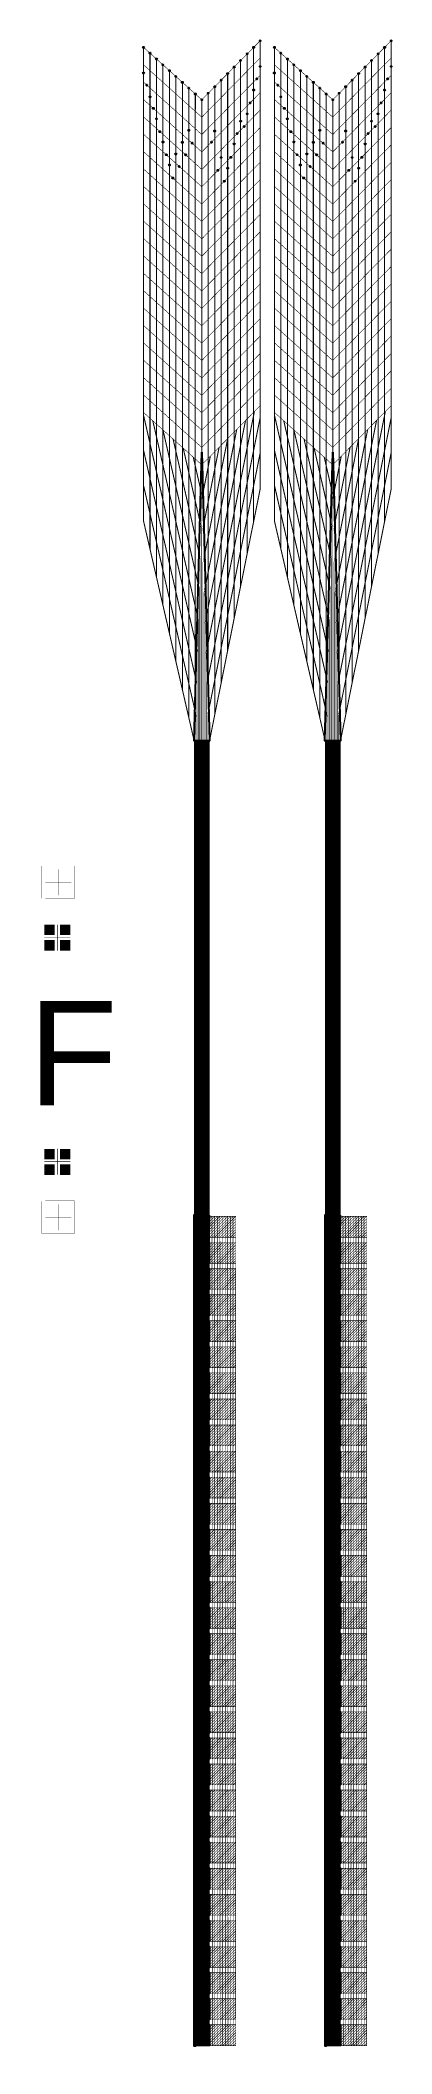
# Model space of a CAD drawing. Header units: millimetres. Extents: x -51 to 51, y -51 to 51.
# Drawn here: x -28.94 to -22.21, y -19.25 to 19.36 of the extents above; entities that cross this region are included whole.
import ezdxf

# ---------------------------------------------------------------- set-up
doc = ezdxf.new("R2010")
doc.units = ezdxf.units.MM
doc.linetypes.add('DASHED', pattern=[19.05, 12.7, -6.35])
for name, color, linetype in [('bottom_SU8', 5, 'Continuous'), ('metal', 43, 'Continuous'), ('Pt_pads', 1, 'Continuous'), ('reference', 18, 'DASHED')]:
    doc.layers.add(name, color=color, linetype=linetype)
doc.layers.add('top SU-8', color=3, linetype='Continuous', transparency=0.63)
doc.styles.get("Standard").update_dxf_attribs({"font": 'Arial.ttf'})

msp = doc.modelspace()

# ---------------------------------------------------------------- texts
at = {"layer": 'bottom_SU8', "transparency": 33554559, "insert": (-29.173, 0.935), "char_height": 2, "width": 1.36411, "attachment_point": 1}
msp.add_mtext('{\\fArial|b0|i0|c0|p34;F}', dxfattribs=at)
msp.add_mtext('{\\fArial|b0|i0|c0|p34;F}', dxfattribs=at)
at = {"layer": 'metal', "transparency": 33554559, "insert": (-29.173, 0.935), "char_height": 2, "width": 1.36411, "attachment_point": 1}
msp.add_mtext('{\\fArial|b0|i0|c0|p34;F}', dxfattribs=at)
at = {"layer": 'Pt_pads', "transparency": 33554559, "insert": (-29.173, 0.935), "char_height": 2, "width": 1.36411, "attachment_point": 1}
msp.add_mtext('{\\fArial|b0|i0|c0|p34;F}', dxfattribs=at)
msp.add_mtext('{\\fArial|b0|i0|c0|p34;F}', dxfattribs=at)
at = {"layer": 'top SU-8', "transparency": 33554559, "insert": (-29.173, 0.935), "char_height": 2, "width": 1.36411, "attachment_point": 1}
msp.add_mtext('{\\fArial|b0|i0|c0|p34;F}', dxfattribs=at)

# ---------------------------------------------------------------- linework, layer by layer
at = {"layer": 'bottom_SU8', "transparency": 33554544, "const_width": 1}
msp.add_lwpolyline([(-28.578, 24.888, 0.187667), (-37.852, -0.793, 0.186827), (-27.33, -26.113, 0.184277), (-2.859, -37.725, 0.185083), (23.009, -30.078, 0.238565), (37.759, 0.537, 0.237346), (21.83, 30.731, 0.185761), (-4.56, 37.524, 0.186578)], format="xyb", close=True, dxfattribs=at)
at = {"layer": 'bottom_SU8', "transparency": 33554559}
for points, const_width in [([(-25.85, 18.216), (-24.732, 19.347)], 0.01), ([(-23.341, 18.216), (-22.223, 19.347)], 0.01), ([(-25.85, 17.882), (-24.733, 19.017)], 0.01), ([(-23.341, 17.882), (-22.224, 19.017)], 0.01), ([(-25.85, 17.549), (-24.732, 18.684)], 0.01), ([(-23.341, 17.549), (-22.223, 18.684)], 0.01), ([(-25.85, 17.216), (-24.732, 18.351)], 0.01), ([(-23.341, 17.216), (-22.223, 18.351)], 0.01), ([(-25.85, 16.877), (-24.732, 18.018)], 0.01), ([(-23.341, 16.877), (-22.223, 18.018)], 0.01), ([(-25.85, 16.549), (-24.732, 17.684)], 0.01), ([(-23.341, 16.549), (-22.223, 17.684)], 0.01), ([(-25.85, 16.216), (-24.732, 17.351)], 0.01), ([(-25.85, 15.882), (-24.732, 17.018)], 0.01), ([(-23.341, 16.216), (-22.223, 17.351)], 0.01), ([(-23.341, 15.882), (-22.223, 17.018)], 0.01), ([(-25.85, 15.549), (-24.732, 16.684)], 0.01), ([(-23.341, 15.549), (-22.223, 16.684)], 0.01), ([(-25.85, 15.216), (-24.732, 16.351)], 0.01), ([(-23.341, 15.216), (-22.223, 16.351)], 0.01), ([(-25.85, 14.882), (-24.732, 16.018)], 0.01), ([(-23.341, 14.882), (-22.223, 16.018)], 0.01), ([(-25.85, 14.549), (-24.732, 15.684)], 0.01), ([(-23.341, 14.549), (-22.223, 15.684)], 0.01), ([(-25.85, 14.216), (-24.732, 15.351)], 0.01), ([(-23.341, 14.216), (-22.223, 15.351)], 0.01), ([(-25.85, 13.882), (-24.732, 15.018)], 0.01), ([(-25.85, 13.549), (-24.732, 14.684)], 0.01), ([(-23.341, 13.882), (-22.223, 15.018)], 0.01), ([(-23.341, 13.549), (-22.223, 14.684)], 0.01), ([(-25.85, 13.216), (-24.732, 14.351)], 0.01), ([(-23.341, 13.216), (-22.223, 14.351)], 0.01), ([(-25.85, 12.882), (-24.732, 14.018)], 0.01), ([(-23.341, 12.882), (-22.223, 14.018)], 0.01), ([(-25.85, 12.549), (-24.732, 13.684)], 0.01), ([(-23.341, 12.549), (-22.223, 13.684)], 0.01), ([(-25.85, 12.216), (-24.732, 13.351)], 0.01), ([(-23.341, 12.216), (-22.223, 13.351)], 0.01), ([(-25.85, 11.882), (-24.732, 13.018)], 0.01), ([(-23.341, 11.882), (-22.223, 13.018)], 0.01), ([(-25.85, 11.549), (-24.732, 12.684)], 0.01), ([(-25.85, 11.216), (-24.731, 12.351)], 0.01), ([(-23.341, 11.549), (-22.223, 12.684)], 0.01), ([(-23.341, 11.216), (-22.223, 12.351)], 0.01), ([(-26.967, 12.173), (-25.93, 7.632)], 0.02), ([(-26.788, 12.06), (-25.924, 8.279)], 0.02), ([(-25.011, 12.068), (-25.773, 8.254)], 0.02), ([(-24.842, 12.239), (-25.763, 7.633)], 0.02), ([(-24.732, 12.117), (-25.745, 7.049)], 0.02), ([(-24.459, 12.173), (-23.421, 7.632)], 0.02), ([(-24.279, 12.06), (-23.415, 8.279)], 0.02), ([(-22.502, 12.068), (-23.265, 8.254)], 0.02), ([(-22.333, 12.239), (-23.254, 7.633)], 0.02), ([(-22.223, 12.117), (-23.236, 7.049)], 0.02), ([(-26.594, 11.886), (-25.899, 8.843)], 0.02), ([(-26.4, 11.711), (-25.892, 9.488)], 0.02), ([(-25.354, 11.719), (-25.807, 9.432)], 0.02), ([(-25.18, 11.896), (-25.794, 8.826)], 0.02), ([(-24.085, 11.886), (-23.39, 8.843)], 0.02), ([(-23.891, 11.711), (-23.384, 9.488)], 0.02), ([(-22.845, 11.719), (-23.298, 9.432)], 0.02), ([(-22.671, 11.896), (-23.285, 8.826)], 0.02), ([(-26.967, 11.5), (-25.948, 7.037)], 0.02), ([(-26.206, 11.537), (-25.876, 10.088)], 0.02), ([(-26.013, 11.362), (-25.85, 10.65)], 0.02), ([(-25.687, 11.381), (-25.85, 10.566)], 0.02), ([(-25.517, 11.558), (-25.823, 10.028)], 0.02), ([(-24.732, 11.443), (-25.732, 6.438)], 0.02), ([(-24.459, 11.5), (-23.439, 7.037)], 0.02), ([(-23.698, 11.537), (-23.367, 10.088)], 0.02), ([(-23.504, 11.362), (-23.341, 10.65)], 0.02), ([(-23.178, 11.381), (-23.341, 10.566)], 0.02), ([(-23.008, 11.558), (-23.314, 10.028)], 0.02), ([(-22.223, 11.443), (-23.224, 6.438)], 0.02), ([(-26.967, 10.826), (-25.954, 6.389)], 0.02), ([(-24.459, 10.826), (-23.445, 6.389)], 0.02), ([(-28.912, 2.904), (-28.912, 3.524), (-28.287, 3.524), (-28.287, 2.899), (-28.85, 2.899)], 0.005), ([(-28.912, 2.904), (-28.912, 3.524), (-28.287, 3.524), (-28.287, 2.899), (-28.85, 2.899)], 0.005), ([(-28.85, 3.212), (-28.35, 3.212)], 0.005), ([(-28.85, 3.212), (-28.35, 3.212)], 0.005), ([(-28.6, 3.462), (-28.6, 2.962)], 0.005), ([(-28.6, 3.462), (-28.6, 2.962)], 0.005), ([(-28.769, 2.199), (-28.769, 2.4)], 0.2), ([(-28.769, 2.199), (-28.769, 2.4)], 0.2), ([(-28.618, 1.897), (-28.618, 2.397)], 0.01), ([(-28.618, 1.897), (-28.618, 2.397)], 0.01), ([(-28.467, 2.199), (-28.467, 2.4)], 0.2), ([(-28.467, 2.199), (-28.467, 2.4)], 0.2), ([(-28.769, 1.901), (-28.769, 2.102)], 0.2), ([(-28.769, 1.901), (-28.769, 2.102)], 0.2), ([(-28.467, 1.901), (-28.467, 2.102)], 0.2), ([(-28.467, 1.901), (-28.467, 2.102)], 0.2), ([(-28.769, -1.901), (-28.769, -2.102)], 0.2), ([(-28.769, -1.901), (-28.769, -2.102)], 0.2), ([(-28.618, -1.897), (-28.618, -2.397)], 0.01), ([(-28.618, -1.897), (-28.618, -2.397)], 0.01), ([(-28.467, -1.901), (-28.467, -2.102)], 0.2), ([(-28.467, -1.901), (-28.467, -2.102)], 0.2), ([(-28.769, -2.199), (-28.769, -2.4)], 0.2), ([(-28.769, -2.199), (-28.769, -2.4)], 0.2), ([(-28.467, -2.199), (-28.467, -2.4)], 0.2), ([(-28.467, -2.199), (-28.467, -2.4)], 0.2), ([(-28.912, -2.904), (-28.912, -3.524), (-28.287, -3.524), (-28.287, -2.899), (-28.85, -2.899)], 0.005), ([(-28.912, -2.904), (-28.912, -3.524), (-28.287, -3.524), (-28.287, -2.899), (-28.85, -2.899)], 0.005), ([(-28.6, -3.462), (-28.6, -2.962)], 0.005), ([(-28.6, -3.462), (-28.6, -2.962)], 0.005), ([(-28.85, -3.212), (-28.35, -3.212)], 0.005), ([(-28.85, -3.212), (-28.35, -3.212)], 0.005)]:
    msp.add_lwpolyline(points, dxfattribs=dict(at, const_width=const_width))
at = {"layer": 'bottom_SU8', "transparency": 33554544}
for points, const_width in [([(-24.732, 19.347), (-24.732, 10.743)], 0.02), ([(-22.223, 19.347), (-22.223, 10.743)], 0.02), ([(-26.967, 19.222), (-26.967, 10.137)], 0.02), ([(-26.967, 19.222), (-25.85, 18.216)], 0.01), ([(-24.857, 19.222), (-24.857, 10.127)], 0.02), ([(-24.459, 19.222), (-24.459, 10.137)], 0.02), ([(-24.459, 19.222), (-23.341, 18.216)], 0.01), ([(-22.348, 19.222), (-22.348, 10.127)], 0.02), ([(-26.967, 18.888), (-25.85, 17.882)], 0.01), ([(-26.967, 18.556), (-25.85, 17.549)], 0.01), ([(-26.594, 16.127), (-26.594, 18.886)], 0.02), ([(-24.459, 18.888), (-23.341, 17.882)], 0.01), ([(-24.459, 18.556), (-23.341, 17.549)], 0.01), ([(-24.085, 16.127), (-24.085, 18.886)], 0.02), ([(-26.967, 18.222), (-25.85, 17.216)], 0.01), ([(-25.85, 18.216), (-25.85, 11.044)], 0.02), ([(-24.459, 18.222), (-23.341, 17.216)], 0.01), ([(-23.341, 18.216), (-23.341, 11.044)], 0.02), ([(-26.967, 17.889), (-25.85, 16.882)], 0.01), ([(-24.459, 17.889), (-23.341, 16.882)], 0.01), ([(-26.967, 17.556), (-25.85, 16.549)], 0.01), ([(-24.459, 17.556), (-23.341, 16.549)], 0.01), ([(-26.967, 17.222), (-25.85, 16.216)], 0.01), ([(-24.459, 17.222), (-23.341, 16.216)], 0.01), ([(-26.967, 16.889), (-25.85, 15.882)], 0.01), ([(-24.459, 16.889), (-23.341, 15.882)], 0.01), ([(-26.967, 16.556), (-25.85, 15.549)], 0.01), ([(-26.967, 16.222), (-25.85, 15.216)], 0.01), ([(-24.459, 16.556), (-23.341, 15.549)], 0.01), ([(-24.459, 16.222), (-23.341, 15.216)], 0.01), ([(-26.967, 15.889), (-25.85, 14.882)], 0.01), ([(-24.459, 15.889), (-23.341, 14.882)], 0.01), ([(-26.967, 15.556), (-25.85, 14.549)], 0.01), ([(-24.459, 15.556), (-23.341, 14.549)], 0.01), ([(-26.967, 15.222), (-25.85, 14.216)], 0.01), ([(-24.459, 15.222), (-23.341, 14.216)], 0.01), ([(-26.967, 14.889), (-25.85, 13.882)], 0.01), ([(-24.459, 14.889), (-23.341, 13.882)], 0.01), ([(-26.967, 14.556), (-25.85, 13.549)], 0.01), ([(-24.459, 14.556), (-23.341, 13.549)], 0.01), ([(-26.967, 14.222), (-25.85, 13.216)], 0.01), ([(-24.459, 14.222), (-23.341, 13.216)], 0.01), ([(-26.967, 13.889), (-25.85, 12.882)], 0.01), ([(-26.967, 13.556), (-25.85, 12.549)], 0.01), ([(-24.459, 13.889), (-23.341, 12.882)], 0.01), ([(-24.459, 13.556), (-23.341, 12.549)], 0.01), ([(-26.967, 13.222), (-25.85, 12.216)], 0.01), ([(-24.459, 13.222), (-23.341, 12.216)], 0.01), ([(-26.967, 12.889), (-25.85, 11.882)], 0.01), ([(-24.459, 12.889), (-23.341, 11.882)], 0.01), ([(-26.967, 12.556), (-25.85, 11.549)], 0.01), ([(-24.459, 12.556), (-23.341, 11.549)], 0.01), ([(-26.967, 12.222), (-25.85, 11.216)], 0.01), ([(-24.459, 12.222), (-23.341, 11.216)], 0.01), ([(-25.711, 5.879), (-24.732, 10.749)], 0.02), ([(-23.202, 5.879), (-22.223, 10.749)], 0.02), ([(-26.967, 10.144), (-25.99, 5.898)], 0.02), ([(-24.459, 10.144), (-23.481, 5.898)], 0.02), ([(-25.85, 5.93), (-25.85, -19.102)], 0.3), ([(-23.341, 5.93), (-23.341, -19.102)], 0.3), ([(-25.738, -3.281), (-25.653, -3.196)], 0.01), ([(-25.737, -3.331), (-25.603, -3.196)], 0.01), ([(-25.737, -3.381), (-25.553, -3.196)], 0.01), ([(-25.737, -3.431), (-25.503, -3.196)], 0.01), ([(-25.737, -3.481), (-25.453, -3.196)], 0.01), ([(-25.737, -3.531), (-25.403, -3.196)], 0.01), ([(-25.737, -3.582), (-25.353, -3.196)], 0.01), ([(-25.737, -3.196), (-25.197, -3.196)], 0.01), ([(-25.702, -3.596), (-25.303, -3.196)], 0.01), ([(-25.649, -19.096), (-25.653, -3.196)], 0.01), ([(-25.652, -3.596), (-25.253, -3.196)], 0.01), ([(-25.599, -19.096), (-25.603, -3.196)], 0.01), ([(-25.602, -3.596), (-25.203, -3.196)], 0.01), ([(-25.549, -19.096), (-25.553, -3.196)], 0.01), ([(-25.552, -3.596), (-25.203, -3.246)], 0.01), ([(-25.499, -19.096), (-25.503, -3.196)], 0.01), ([(-25.502, -3.596), (-25.203, -3.296)], 0.01), ([(-25.449, -19.096), (-25.453, -3.196)], 0.01), ([(-25.452, -3.596), (-25.202, -3.346)], 0.01), ([(-25.399, -19.096), (-25.403, -3.196)], 0.01), ([(-25.402, -3.596), (-25.202, -3.396)], 0.01), ([(-25.349, -19.096), (-25.353, -3.196)], 0.01), ([(-25.352, -3.596), (-25.202, -3.446)], 0.01), ([(-25.299, -19.096), (-25.303, -3.196)], 0.01), ([(-25.249, -19.096), (-25.253, -3.196)], 0.01), ([(-25.199, -19.096), (-25.203, -3.192)], 0.01), ([(-23.229, -3.331), (-23.094, -3.196)], 0.01), ([(-23.229, -3.381), (-23.044, -3.196)], 0.01), ([(-23.229, -3.431), (-22.994, -3.196)], 0.01), ([(-23.229, -3.481), (-22.944, -3.196)], 0.01), ([(-23.229, -3.531), (-22.894, -3.196)], 0.01), ([(-23.229, -3.582), (-22.844, -3.196)], 0.01), ([(-23.229, -3.196), (-22.688, -3.196)], 0.01), ([(-23.229, -3.281), (-23.144, -3.196)], 0.01), ([(-23.193, -3.596), (-22.794, -3.196)], 0.01), ([(-23.14, -19.096), (-23.144, -3.196)], 0.01), ([(-23.143, -3.596), (-22.744, -3.196)], 0.01), ([(-23.09, -19.096), (-23.094, -3.196)], 0.01), ([(-23.093, -3.596), (-22.694, -3.196)], 0.01), ([(-23.04, -19.096), (-23.044, -3.196)], 0.01), ([(-23.043, -3.596), (-22.694, -3.246)], 0.01), ([(-22.99, -19.096), (-22.994, -3.196)], 0.01), ([(-22.993, -3.596), (-22.694, -3.296)], 0.01), ([(-22.94, -19.096), (-22.944, -3.196)], 0.01), ([(-22.943, -3.596), (-22.694, -3.346)], 0.01), ([(-22.89, -19.096), (-22.894, -3.196)], 0.01), ([(-22.893, -3.596), (-22.694, -3.396)], 0.01), ([(-22.84, -19.096), (-22.844, -3.196)], 0.01), ([(-22.843, -3.596), (-22.693, -3.446)], 0.01), ([(-22.79, -19.096), (-22.794, -3.196)], 0.01), ([(-22.74, -19.096), (-22.744, -3.196)], 0.01), ([(-22.69, -19.096), (-22.694, -3.192)], 0.01), ([(-25.738, -3.781), (-25.653, -3.696)], 0.01), ([(-25.737, -3.596), (-25.197, -3.596)], 0.01), ([(-25.737, -3.831), (-25.603, -3.696)], 0.01), ([(-25.737, -3.881), (-25.553, -3.696)], 0.01), ([(-25.737, -3.931), (-25.503, -3.696)], 0.01), ([(-25.737, -3.981), (-25.453, -3.696)], 0.01), ([(-25.737, -4.031), (-25.403, -3.696)], 0.01), ([(-25.737, -4.082), (-25.353, -3.696)], 0.01), ([(-25.737, -3.696), (-25.197, -3.696)], 0.01), ([(-25.702, -4.096), (-25.303, -3.696)], 0.01), ([(-25.652, -4.096), (-25.253, -3.696)], 0.01), ([(-25.602, -4.096), (-25.203, -3.696)], 0.01), ([(-25.552, -4.096), (-25.203, -3.746)], 0.01), ([(-25.502, -4.096), (-25.203, -3.796)], 0.01), ([(-25.452, -4.096), (-25.202, -3.846)], 0.01), ([(-25.302, -3.596), (-25.202, -3.496)], 0.01), ([(-25.252, -3.596), (-25.202, -3.546)], 0.01), ([(-23.229, -3.596), (-22.688, -3.596)], 0.01), ([(-23.229, -3.831), (-23.094, -3.696)], 0.01), ([(-23.229, -3.881), (-23.044, -3.696)], 0.01), ([(-23.229, -3.931), (-22.994, -3.696)], 0.01), ([(-23.229, -3.981), (-22.944, -3.696)], 0.01), ([(-23.229, -4.031), (-22.894, -3.696)], 0.01), ([(-23.229, -4.082), (-22.844, -3.696)], 0.01), ([(-23.229, -3.696), (-22.688, -3.696)], 0.01), ([(-23.229, -3.781), (-23.144, -3.696)], 0.01), ([(-23.193, -4.096), (-22.794, -3.696)], 0.01), ([(-23.143, -4.096), (-22.744, -3.696)], 0.01), ([(-23.093, -4.096), (-22.694, -3.696)], 0.01), ([(-23.043, -4.096), (-22.694, -3.746)], 0.01), ([(-22.993, -4.096), (-22.694, -3.796)], 0.01), ([(-22.943, -4.096), (-22.694, -3.846)], 0.01), ([(-22.793, -3.596), (-22.693, -3.496)], 0.01), ([(-22.743, -3.596), (-22.693, -3.546)], 0.01), ([(-25.738, -4.281), (-25.653, -4.196)], 0.01), ([(-25.737, -4.096), (-25.197, -4.096)], 0.01), ([(-25.737, -4.331), (-25.603, -4.196)], 0.01), ([(-25.737, -4.381), (-25.553, -4.196)], 0.01), ([(-25.737, -4.431), (-25.503, -4.196)], 0.01), ([(-25.737, -4.481), (-25.453, -4.196)], 0.01), ([(-25.737, -4.531), (-25.403, -4.196)], 0.01), ([(-25.737, -4.582), (-25.353, -4.196)], 0.01), ([(-25.737, -4.196), (-25.197, -4.196)], 0.01), ([(-25.702, -4.596), (-25.303, -4.196)], 0.01), ([(-25.652, -4.596), (-25.253, -4.196)], 0.01), ([(-25.602, -4.596), (-25.203, -4.196)], 0.01), ([(-25.552, -4.596), (-25.203, -4.246)], 0.01), ([(-25.402, -4.096), (-25.202, -3.896)], 0.01), ([(-25.352, -4.096), (-25.202, -3.946)], 0.01), ([(-25.302, -4.096), (-25.202, -3.996)], 0.01), ([(-25.252, -4.096), (-25.202, -4.046)], 0.01), ([(-23.229, -4.096), (-22.688, -4.096)], 0.01), ([(-23.229, -4.331), (-23.094, -4.196)], 0.01), ([(-23.229, -4.381), (-23.044, -4.196)], 0.01), ([(-23.229, -4.431), (-22.994, -4.196)], 0.01), ([(-23.229, -4.481), (-22.944, -4.196)], 0.01), ([(-23.229, -4.531), (-22.894, -4.196)], 0.01), ([(-23.229, -4.582), (-22.844, -4.196)], 0.01), ([(-23.229, -4.196), (-22.688, -4.196)], 0.01), ([(-23.229, -4.281), (-23.144, -4.196)], 0.01), ([(-23.193, -4.596), (-22.794, -4.196)], 0.01), ([(-23.143, -4.596), (-22.744, -4.196)], 0.01), ([(-23.093, -4.596), (-22.694, -4.196)], 0.01), ([(-23.043, -4.596), (-22.694, -4.246)], 0.01), ([(-22.893, -4.096), (-22.694, -3.896)], 0.01), ([(-22.843, -4.096), (-22.693, -3.946)], 0.01), ([(-22.793, -4.096), (-22.693, -3.996)], 0.01), ([(-22.743, -4.096), (-22.693, -4.046)], 0.01), ([(-25.737, -4.596), (-25.197, -4.596)], 0.01), ([(-25.502, -4.596), (-25.203, -4.296)], 0.01), ([(-25.452, -4.596), (-25.202, -4.346)], 0.01), ([(-25.402, -4.596), (-25.202, -4.396)], 0.01), ([(-25.352, -4.596), (-25.202, -4.446)], 0.01), ([(-25.302, -4.596), (-25.202, -4.496)], 0.01), ([(-25.252, -4.596), (-25.202, -4.546)], 0.01), ([(-23.229, -4.596), (-22.688, -4.596)], 0.01), ([(-22.993, -4.596), (-22.694, -4.296)], 0.01), ([(-22.943, -4.596), (-22.694, -4.346)], 0.01), ([(-22.893, -4.596), (-22.694, -4.396)], 0.01), ([(-22.843, -4.596), (-22.693, -4.446)], 0.01), ([(-22.793, -4.596), (-22.693, -4.496)], 0.01), ([(-22.743, -4.596), (-22.693, -4.546)], 0.01), ([(-25.738, -4.781), (-25.653, -4.696)], 0.01), ([(-25.737, -4.831), (-25.603, -4.696)], 0.01), ([(-25.737, -4.881), (-25.553, -4.696)], 0.01), ([(-25.737, -4.931), (-25.503, -4.696)], 0.01), ([(-25.737, -4.981), (-25.453, -4.696)], 0.01), ([(-25.737, -5.031), (-25.403, -4.696)], 0.01), ([(-25.737, -5.082), (-25.353, -4.696)], 0.01), ([(-25.737, -4.696), (-25.197, -4.696)], 0.01), ([(-25.702, -5.096), (-25.303, -4.696)], 0.01), ([(-25.652, -5.096), (-25.253, -4.696)], 0.01), ([(-25.602, -5.096), (-25.203, -4.696)], 0.01), ([(-25.552, -5.096), (-25.203, -4.746)], 0.01), ([(-25.502, -5.096), (-25.203, -4.796)], 0.01), ([(-25.452, -5.096), (-25.202, -4.846)], 0.01), ([(-25.402, -5.096), (-25.202, -4.896)], 0.01), ([(-25.352, -5.096), (-25.202, -4.946)], 0.01), ([(-25.302, -5.096), (-25.202, -4.996)], 0.01), ([(-23.229, -4.831), (-23.094, -4.696)], 0.01), ([(-23.229, -4.881), (-23.044, -4.696)], 0.01), ([(-23.229, -4.931), (-22.994, -4.696)], 0.01), ([(-23.229, -4.981), (-22.944, -4.696)], 0.01), ([(-23.229, -5.031), (-22.894, -4.696)], 0.01), ([(-23.229, -5.082), (-22.844, -4.696)], 0.01), ([(-23.229, -4.696), (-22.688, -4.696)], 0.01), ([(-23.229, -4.781), (-23.144, -4.696)], 0.01), ([(-23.193, -5.096), (-22.794, -4.696)], 0.01), ([(-23.143, -5.096), (-22.744, -4.696)], 0.01), ([(-23.093, -5.096), (-22.694, -4.696)], 0.01), ([(-23.043, -5.096), (-22.694, -4.746)], 0.01), ([(-22.993, -5.096), (-22.694, -4.796)], 0.01), ([(-22.943, -5.096), (-22.694, -4.846)], 0.01), ([(-22.893, -5.096), (-22.694, -4.896)], 0.01), ([(-22.843, -5.096), (-22.693, -4.946)], 0.01), ([(-22.793, -5.096), (-22.693, -4.996)], 0.01), ([(-25.738, -5.281), (-25.653, -5.196)], 0.01), ([(-25.737, -5.096), (-25.197, -5.096)], 0.01), ([(-25.737, -5.331), (-25.603, -5.196)], 0.01), ([(-25.737, -5.381), (-25.553, -5.196)], 0.01), ([(-25.737, -5.431), (-25.503, -5.196)], 0.01), ([(-25.737, -5.481), (-25.453, -5.196)], 0.01), ([(-25.737, -5.531), (-25.403, -5.196)], 0.01), ([(-25.737, -5.582), (-25.353, -5.196)], 0.01), ([(-25.737, -5.196), (-25.197, -5.196)], 0.01), ([(-25.702, -5.596), (-25.303, -5.196)], 0.01), ([(-25.652, -5.596), (-25.253, -5.196)], 0.01), ([(-25.602, -5.596), (-25.203, -5.196)], 0.01), ([(-25.552, -5.596), (-25.203, -5.246)], 0.01), ([(-25.502, -5.596), (-25.203, -5.296)], 0.01), ([(-25.452, -5.596), (-25.202, -5.346)], 0.01), ([(-25.402, -5.596), (-25.202, -5.396)], 0.01), ([(-25.252, -5.096), (-25.202, -5.046)], 0.01), ([(-23.229, -5.096), (-22.688, -5.096)], 0.01), ([(-23.229, -5.331), (-23.094, -5.196)], 0.01), ([(-23.229, -5.381), (-23.044, -5.196)], 0.01), ([(-23.229, -5.431), (-22.994, -5.196)], 0.01), ([(-23.229, -5.481), (-22.944, -5.196)], 0.01), ([(-23.229, -5.531), (-22.894, -5.196)], 0.01), ([(-23.229, -5.582), (-22.844, -5.196)], 0.01), ([(-23.229, -5.196), (-22.688, -5.196)], 0.01), ([(-23.229, -5.281), (-23.144, -5.196)], 0.01), ([(-23.193, -5.596), (-22.794, -5.196)], 0.01), ([(-23.143, -5.596), (-22.744, -5.196)], 0.01), ([(-23.093, -5.596), (-22.694, -5.196)], 0.01), ([(-23.043, -5.596), (-22.694, -5.246)], 0.01), ([(-22.993, -5.596), (-22.694, -5.296)], 0.01), ([(-22.943, -5.596), (-22.694, -5.346)], 0.01), ([(-22.893, -5.596), (-22.694, -5.396)], 0.01), ([(-22.743, -5.096), (-22.693, -5.046)], 0.01), ([(-25.738, -5.781), (-25.653, -5.696)], 0.01), ([(-25.737, -5.596), (-25.197, -5.596)], 0.01), ([(-25.737, -5.831), (-25.603, -5.696)], 0.01), ([(-25.737, -5.881), (-25.553, -5.696)], 0.01), ([(-25.737, -5.931), (-25.503, -5.696)], 0.01), ([(-25.737, -5.981), (-25.453, -5.696)], 0.01), ([(-25.737, -6.031), (-25.403, -5.696)], 0.01), ([(-25.737, -6.082), (-25.353, -5.696)], 0.01), ([(-25.737, -5.696), (-25.197, -5.696)], 0.01), ([(-25.702, -6.096), (-25.303, -5.696)], 0.01), ([(-25.652, -6.096), (-25.253, -5.696)], 0.01), ([(-25.602, -6.096), (-25.203, -5.696)], 0.01), ([(-25.552, -6.096), (-25.203, -5.746)], 0.01), ([(-25.502, -6.096), (-25.203, -5.796)], 0.01), ([(-25.352, -5.596), (-25.202, -5.446)], 0.01), ([(-25.302, -5.596), (-25.202, -5.496)], 0.01), ([(-25.252, -5.596), (-25.202, -5.546)], 0.01), ([(-23.229, -5.596), (-22.688, -5.596)], 0.01), ([(-23.229, -5.831), (-23.094, -5.696)], 0.01), ([(-23.229, -5.881), (-23.044, -5.696)], 0.01), ([(-23.229, -5.931), (-22.994, -5.696)], 0.01), ([(-23.229, -5.981), (-22.944, -5.696)], 0.01), ([(-23.229, -6.031), (-22.894, -5.696)], 0.01), ([(-23.229, -6.082), (-22.844, -5.696)], 0.01), ([(-23.229, -5.696), (-22.688, -5.696)], 0.01), ([(-23.229, -5.781), (-23.144, -5.696)], 0.01), ([(-23.193, -6.096), (-22.794, -5.696)], 0.01), ([(-23.143, -6.096), (-22.744, -5.696)], 0.01), ([(-23.093, -6.096), (-22.694, -5.696)], 0.01), ([(-23.043, -6.096), (-22.694, -5.746)], 0.01), ([(-22.993, -6.096), (-22.694, -5.796)], 0.01), ([(-22.843, -5.596), (-22.693, -5.446)], 0.01), ([(-22.793, -5.596), (-22.693, -5.496)], 0.01), ([(-22.743, -5.596), (-22.693, -5.546)], 0.01), ([(-25.737, -6.096), (-25.197, -6.096)], 0.01), ([(-25.452, -6.096), (-25.202, -5.846)], 0.01), ([(-25.402, -6.096), (-25.202, -5.896)], 0.01), ([(-25.352, -6.096), (-25.202, -5.946)], 0.01), ([(-25.302, -6.096), (-25.202, -5.996)], 0.01), ([(-25.252, -6.096), (-25.202, -6.046)], 0.01), ([(-23.229, -6.096), (-22.688, -6.096)], 0.01), ([(-22.943, -6.096), (-22.694, -5.846)], 0.01), ([(-22.893, -6.096), (-22.694, -5.896)], 0.01), ([(-22.843, -6.096), (-22.693, -5.946)], 0.01), ([(-22.793, -6.096), (-22.693, -5.996)], 0.01), ([(-22.743, -6.096), (-22.693, -6.046)], 0.01), ([(-25.738, -6.281), (-25.653, -6.196)], 0.01), ([(-25.737, -6.331), (-25.603, -6.196)], 0.01), ([(-25.737, -6.381), (-25.553, -6.196)], 0.01), ([(-25.737, -6.431), (-25.503, -6.196)], 0.01), ([(-25.737, -6.481), (-25.453, -6.196)], 0.01), ([(-25.737, -6.531), (-25.403, -6.196)], 0.01), ([(-25.737, -6.582), (-25.353, -6.196)], 0.01), ([(-25.737, -6.196), (-25.197, -6.196)], 0.01), ([(-25.702, -6.596), (-25.303, -6.196)], 0.01), ([(-25.652, -6.596), (-25.253, -6.196)], 0.01), ([(-25.602, -6.596), (-25.203, -6.196)], 0.01), ([(-25.552, -6.596), (-25.203, -6.246)], 0.01), ([(-25.502, -6.596), (-25.203, -6.296)], 0.01), ([(-25.452, -6.596), (-25.202, -6.346)], 0.01), ([(-25.402, -6.596), (-25.202, -6.396)], 0.01), ([(-25.352, -6.596), (-25.202, -6.446)], 0.01), ([(-25.302, -6.596), (-25.202, -6.496)], 0.01), ([(-25.252, -6.596), (-25.202, -6.546)], 0.01), ([(-23.229, -6.331), (-23.094, -6.196)], 0.01), ([(-23.229, -6.381), (-23.044, -6.196)], 0.01), ([(-23.229, -6.431), (-22.994, -6.196)], 0.01), ([(-23.229, -6.481), (-22.944, -6.196)], 0.01), ([(-23.229, -6.531), (-22.894, -6.196)], 0.01), ([(-23.229, -6.582), (-22.844, -6.196)], 0.01), ([(-23.229, -6.196), (-22.688, -6.196)], 0.01), ([(-23.229, -6.281), (-23.144, -6.196)], 0.01), ([(-23.193, -6.596), (-22.794, -6.196)], 0.01), ([(-23.143, -6.596), (-22.744, -6.196)], 0.01), ([(-23.093, -6.596), (-22.694, -6.196)], 0.01), ([(-23.043, -6.596), (-22.694, -6.246)], 0.01), ([(-22.993, -6.596), (-22.694, -6.296)], 0.01), ([(-22.943, -6.596), (-22.694, -6.346)], 0.01), ([(-22.893, -6.596), (-22.694, -6.396)], 0.01), ([(-22.843, -6.596), (-22.693, -6.446)], 0.01), ([(-22.793, -6.596), (-22.693, -6.496)], 0.01), ([(-22.743, -6.596), (-22.693, -6.546)], 0.01), ([(-25.738, -6.781), (-25.653, -6.696)], 0.01), ([(-25.737, -6.596), (-25.197, -6.596)], 0.01), ([(-25.737, -6.831), (-25.603, -6.696)], 0.01), ([(-25.737, -6.881), (-25.553, -6.696)], 0.01), ([(-25.737, -6.931), (-25.503, -6.696)], 0.01), ([(-25.737, -6.981), (-25.453, -6.696)], 0.01), ([(-25.737, -7.031), (-25.403, -6.696)], 0.01), ([(-25.737, -7.082), (-25.353, -6.696)], 0.01), ([(-25.737, -6.696), (-25.197, -6.696)], 0.01), ([(-25.702, -7.096), (-25.303, -6.696)], 0.01), ([(-25.652, -7.096), (-25.253, -6.696)], 0.01), ([(-25.602, -7.096), (-25.203, -6.696)], 0.01), ([(-25.552, -7.096), (-25.203, -6.746)], 0.01), ([(-25.502, -7.096), (-25.203, -6.796)], 0.01), ([(-25.452, -7.096), (-25.202, -6.846)], 0.01), ([(-25.402, -7.096), (-25.202, -6.896)], 0.01), ([(-25.352, -7.096), (-25.202, -6.946)], 0.01), ([(-23.229, -6.596), (-22.688, -6.596)], 0.01), ([(-23.229, -6.831), (-23.094, -6.696)], 0.01), ([(-23.229, -6.881), (-23.044, -6.696)], 0.01), ([(-23.229, -6.931), (-22.994, -6.696)], 0.01), ([(-23.229, -6.981), (-22.944, -6.696)], 0.01), ([(-23.229, -7.031), (-22.894, -6.696)], 0.01), ([(-23.229, -7.082), (-22.844, -6.696)], 0.01), ([(-23.229, -6.696), (-22.688, -6.696)], 0.01), ([(-23.229, -6.781), (-23.144, -6.696)], 0.01), ([(-23.193, -7.096), (-22.794, -6.696)], 0.01), ([(-23.143, -7.096), (-22.744, -6.696)], 0.01), ([(-23.093, -7.096), (-22.694, -6.696)], 0.01), ([(-23.043, -7.096), (-22.694, -6.746)], 0.01), ([(-22.993, -7.096), (-22.694, -6.796)], 0.01), ([(-22.943, -7.096), (-22.694, -6.846)], 0.01), ([(-22.893, -7.096), (-22.694, -6.896)], 0.01), ([(-22.843, -7.096), (-22.693, -6.946)], 0.01), ([(-25.738, -7.281), (-25.653, -7.196)], 0.01), ([(-25.737, -7.096), (-25.197, -7.096)], 0.01), ([(-25.737, -7.331), (-25.603, -7.196)], 0.01), ([(-25.737, -7.381), (-25.553, -7.196)], 0.01), ([(-25.737, -7.431), (-25.503, -7.196)], 0.01), ([(-25.737, -7.481), (-25.453, -7.196)], 0.01), ([(-25.737, -7.531), (-25.403, -7.196)], 0.01), ([(-25.737, -7.582), (-25.353, -7.196)], 0.01), ([(-25.737, -7.196), (-25.197, -7.196)], 0.01), ([(-25.702, -7.596), (-25.303, -7.196)], 0.01), ([(-25.652, -7.596), (-25.253, -7.196)], 0.01), ([(-25.602, -7.596), (-25.203, -7.196)], 0.01), ([(-25.552, -7.596), (-25.203, -7.246)], 0.01), ([(-25.502, -7.596), (-25.203, -7.296)], 0.01), ([(-25.302, -7.096), (-25.202, -6.996)], 0.01), ([(-25.252, -7.096), (-25.202, -7.046)], 0.01), ([(-23.229, -7.096), (-22.688, -7.096)], 0.01), ([(-23.229, -7.331), (-23.094, -7.196)], 0.01), ([(-23.229, -7.381), (-23.044, -7.196)], 0.01), ([(-23.229, -7.431), (-22.994, -7.196)], 0.01), ([(-23.229, -7.481), (-22.944, -7.196)], 0.01), ([(-23.229, -7.531), (-22.894, -7.196)], 0.01), ([(-23.229, -7.582), (-22.844, -7.196)], 0.01), ([(-23.229, -7.196), (-22.688, -7.196)], 0.01), ([(-23.229, -7.281), (-23.144, -7.196)], 0.01), ([(-23.193, -7.596), (-22.794, -7.196)], 0.01), ([(-23.143, -7.596), (-22.744, -7.196)], 0.01), ([(-23.093, -7.596), (-22.694, -7.196)], 0.01), ([(-23.043, -7.596), (-22.694, -7.246)], 0.01), ([(-22.993, -7.596), (-22.694, -7.296)], 0.01), ([(-22.793, -7.096), (-22.693, -6.996)], 0.01), ([(-22.743, -7.096), (-22.693, -7.046)], 0.01), ([(-25.738, -7.781), (-25.653, -7.696)], 0.01), ([(-25.737, -7.596), (-25.197, -7.596)], 0.01), ([(-25.737, -7.831), (-25.603, -7.696)], 0.01), ([(-25.737, -7.881), (-25.553, -7.696)], 0.01), ([(-25.737, -7.931), (-25.503, -7.696)], 0.01), ([(-25.737, -7.981), (-25.453, -7.696)], 0.01), ([(-25.737, -8.031), (-25.403, -7.696)], 0.01), ([(-25.737, -8.082), (-25.353, -7.696)], 0.01), ([(-25.737, -7.696), (-25.197, -7.696)], 0.01), ([(-25.702, -8.096), (-25.303, -7.696)], 0.01), ([(-25.652, -8.096), (-25.253, -7.696)], 0.01), ([(-25.602, -8.096), (-25.203, -7.696)], 0.01), ([(-25.452, -7.596), (-25.202, -7.346)], 0.01), ([(-25.402, -7.596), (-25.202, -7.396)], 0.01), ([(-25.352, -7.596), (-25.202, -7.446)], 0.01), ([(-25.302, -7.596), (-25.202, -7.496)], 0.01), ([(-25.252, -7.596), (-25.202, -7.546)], 0.01), ([(-23.229, -7.596), (-22.688, -7.596)], 0.01), ([(-23.229, -7.831), (-23.094, -7.696)], 0.01), ([(-23.229, -7.881), (-23.044, -7.696)], 0.01), ([(-23.229, -7.931), (-22.994, -7.696)], 0.01), ([(-23.229, -7.981), (-22.944, -7.696)], 0.01), ([(-23.229, -8.031), (-22.894, -7.696)], 0.01), ([(-23.229, -8.082), (-22.844, -7.696)], 0.01), ([(-23.229, -7.696), (-22.688, -7.696)], 0.01), ([(-23.229, -7.781), (-23.144, -7.696)], 0.01), ([(-23.193, -8.096), (-22.794, -7.696)], 0.01), ([(-23.143, -8.096), (-22.744, -7.696)], 0.01), ([(-23.093, -8.096), (-22.694, -7.696)], 0.01), ([(-22.943, -7.596), (-22.694, -7.346)], 0.01), ([(-22.893, -7.596), (-22.694, -7.396)], 0.01), ([(-22.843, -7.596), (-22.693, -7.446)], 0.01), ([(-22.793, -7.596), (-22.693, -7.496)], 0.01), ([(-22.743, -7.596), (-22.693, -7.546)], 0.01), ([(-25.737, -8.096), (-25.197, -8.096)], 0.01), ([(-25.552, -8.096), (-25.203, -7.746)], 0.01), ([(-25.502, -8.096), (-25.203, -7.796)], 0.01), ([(-25.452, -8.096), (-25.202, -7.846)], 0.01), ([(-25.402, -8.096), (-25.202, -7.896)], 0.01), ([(-25.352, -8.096), (-25.202, -7.946)], 0.01), ([(-25.302, -8.096), (-25.202, -7.996)], 0.01), ([(-25.252, -8.096), (-25.202, -8.046)], 0.01), ([(-23.229, -8.096), (-22.688, -8.096)], 0.01), ([(-23.043, -8.096), (-22.694, -7.746)], 0.01), ([(-22.993, -8.096), (-22.694, -7.796)], 0.01), ([(-22.943, -8.096), (-22.694, -7.846)], 0.01), ([(-22.893, -8.096), (-22.694, -7.896)], 0.01), ([(-22.843, -8.096), (-22.693, -7.946)], 0.01), ([(-22.793, -8.096), (-22.693, -7.996)], 0.01), ([(-22.743, -8.096), (-22.693, -8.046)], 0.01), ([(-25.738, -8.281), (-25.653, -8.196)], 0.01), ([(-25.737, -8.331), (-25.603, -8.196)], 0.01), ([(-25.737, -8.381), (-25.553, -8.196)], 0.01), ([(-25.737, -8.431), (-25.503, -8.196)], 0.01), ([(-25.737, -8.481), (-25.453, -8.196)], 0.01), ([(-25.737, -8.531), (-25.403, -8.196)], 0.01), ([(-25.737, -8.582), (-25.353, -8.196)], 0.01), ([(-25.737, -8.196), (-25.197, -8.196)], 0.01), ([(-25.702, -8.596), (-25.303, -8.196)], 0.01), ([(-25.652, -8.596), (-25.253, -8.196)], 0.01), ([(-25.602, -8.596), (-25.203, -8.196)], 0.01), ([(-25.552, -8.596), (-25.203, -8.246)], 0.01), ([(-25.502, -8.596), (-25.203, -8.296)], 0.01), ([(-25.452, -8.596), (-25.202, -8.346)], 0.01), ([(-25.402, -8.596), (-25.202, -8.396)], 0.01), ([(-25.352, -8.596), (-25.202, -8.446)], 0.01), ([(-25.302, -8.596), (-25.202, -8.496)], 0.01), ([(-23.229, -8.331), (-23.094, -8.196)], 0.01), ([(-23.229, -8.381), (-23.044, -8.196)], 0.01), ([(-23.229, -8.431), (-22.994, -8.196)], 0.01), ([(-23.229, -8.481), (-22.944, -8.196)], 0.01), ([(-23.229, -8.531), (-22.894, -8.196)], 0.01), ([(-23.229, -8.582), (-22.844, -8.196)], 0.01), ([(-23.229, -8.196), (-22.688, -8.196)], 0.01), ([(-23.229, -8.281), (-23.144, -8.196)], 0.01), ([(-23.193, -8.596), (-22.794, -8.196)], 0.01), ([(-23.143, -8.596), (-22.744, -8.196)], 0.01), ([(-23.093, -8.596), (-22.694, -8.196)], 0.01), ([(-23.043, -8.596), (-22.694, -8.246)], 0.01), ([(-22.993, -8.596), (-22.694, -8.296)], 0.01), ([(-22.943, -8.596), (-22.694, -8.346)], 0.01), ([(-22.893, -8.596), (-22.694, -8.396)], 0.01), ([(-22.843, -8.596), (-22.693, -8.446)], 0.01), ([(-22.793, -8.596), (-22.693, -8.496)], 0.01), ([(-25.738, -8.781), (-25.653, -8.696)], 0.01), ([(-25.737, -8.596), (-25.197, -8.596)], 0.01), ([(-25.737, -8.831), (-25.603, -8.696)], 0.01), ([(-25.737, -8.881), (-25.553, -8.696)], 0.01), ([(-25.737, -8.931), (-25.503, -8.696)], 0.01), ([(-25.737, -8.981), (-25.453, -8.696)], 0.01), ([(-25.737, -9.031), (-25.403, -8.696)], 0.01), ([(-25.737, -9.082), (-25.353, -8.696)], 0.01), ([(-25.737, -8.696), (-25.197, -8.696)], 0.01), ([(-25.702, -9.096), (-25.303, -8.696)], 0.01), ([(-25.652, -9.096), (-25.253, -8.696)], 0.01), ([(-25.602, -9.096), (-25.203, -8.696)], 0.01), ([(-25.552, -9.096), (-25.203, -8.746)], 0.01), ([(-25.502, -9.096), (-25.203, -8.796)], 0.01), ([(-25.452, -9.096), (-25.202, -8.846)], 0.01), ([(-25.252, -8.596), (-25.202, -8.546)], 0.01), ([(-23.229, -8.596), (-22.688, -8.596)], 0.01), ([(-23.229, -8.831), (-23.094, -8.696)], 0.01), ([(-23.229, -8.881), (-23.044, -8.696)], 0.01), ([(-23.229, -8.931), (-22.994, -8.696)], 0.01), ([(-23.229, -8.981), (-22.944, -8.696)], 0.01), ([(-23.229, -9.031), (-22.894, -8.696)], 0.01), ([(-23.229, -9.082), (-22.844, -8.696)], 0.01), ([(-23.229, -8.696), (-22.688, -8.696)], 0.01), ([(-23.229, -8.781), (-23.144, -8.696)], 0.01), ([(-23.193, -9.096), (-22.794, -8.696)], 0.01), ([(-23.143, -9.096), (-22.744, -8.696)], 0.01), ([(-23.093, -9.096), (-22.694, -8.696)], 0.01), ([(-23.043, -9.096), (-22.694, -8.746)], 0.01), ([(-22.993, -9.096), (-22.694, -8.796)], 0.01), ([(-22.943, -9.096), (-22.694, -8.846)], 0.01), ([(-22.743, -8.596), (-22.693, -8.546)], 0.01), ([(-25.738, -9.281), (-25.653, -9.196)], 0.01), ([(-25.737, -9.096), (-25.197, -9.096)], 0.01), ([(-25.737, -9.331), (-25.603, -9.196)], 0.01), ([(-25.737, -9.381), (-25.553, -9.196)], 0.01), ([(-25.737, -9.431), (-25.503, -9.196)], 0.01), ([(-25.737, -9.481), (-25.453, -9.196)], 0.01), ([(-25.737, -9.531), (-25.403, -9.196)], 0.01), ([(-25.737, -9.582), (-25.353, -9.196)], 0.01), ([(-25.737, -9.196), (-25.197, -9.196)], 0.01), ([(-25.702, -9.596), (-25.303, -9.196)], 0.01), ([(-25.652, -9.596), (-25.253, -9.196)], 0.01), ([(-25.602, -9.596), (-25.203, -9.196)], 0.01), ([(-25.552, -9.596), (-25.203, -9.246)], 0.01), ([(-25.402, -9.096), (-25.202, -8.896)], 0.01), ([(-25.352, -9.096), (-25.202, -8.946)], 0.01), ([(-25.302, -9.096), (-25.202, -8.996)], 0.01), ([(-25.252, -9.096), (-25.202, -9.046)], 0.01), ([(-23.229, -9.096), (-22.688, -9.096)], 0.01), ([(-23.229, -9.331), (-23.094, -9.196)], 0.01), ([(-23.229, -9.381), (-23.044, -9.196)], 0.01), ([(-23.229, -9.431), (-22.994, -9.196)], 0.01), ([(-23.229, -9.481), (-22.944, -9.196)], 0.01), ([(-23.229, -9.531), (-22.894, -9.196)], 0.01), ([(-23.229, -9.582), (-22.844, -9.196)], 0.01), ([(-23.229, -9.196), (-22.688, -9.196)], 0.01), ([(-23.229, -9.281), (-23.144, -9.196)], 0.01), ([(-23.193, -9.596), (-22.794, -9.196)], 0.01), ([(-23.143, -9.596), (-22.744, -9.196)], 0.01), ([(-23.093, -9.596), (-22.694, -9.196)], 0.01), ([(-23.043, -9.596), (-22.694, -9.246)], 0.01), ([(-22.893, -9.096), (-22.694, -8.896)], 0.01), ([(-22.843, -9.096), (-22.693, -8.946)], 0.01), ([(-22.793, -9.096), (-22.693, -8.996)], 0.01), ([(-22.743, -9.096), (-22.693, -9.046)], 0.01), ([(-25.737, -9.596), (-25.197, -9.596)], 0.01), ([(-25.502, -9.596), (-25.203, -9.296)], 0.01), ([(-25.452, -9.596), (-25.202, -9.346)], 0.01), ([(-25.402, -9.596), (-25.202, -9.396)], 0.01), ([(-25.352, -9.596), (-25.202, -9.446)], 0.01), ([(-25.302, -9.596), (-25.202, -9.496)], 0.01), ([(-25.252, -9.596), (-25.202, -9.546)], 0.01), ([(-23.229, -9.596), (-22.688, -9.596)], 0.01), ([(-22.993, -9.596), (-22.694, -9.296)], 0.01), ([(-22.943, -9.596), (-22.694, -9.346)], 0.01), ([(-22.893, -9.596), (-22.694, -9.396)], 0.01), ([(-22.843, -9.596), (-22.693, -9.446)], 0.01), ([(-22.793, -9.596), (-22.693, -9.496)], 0.01), ([(-22.743, -9.596), (-22.693, -9.546)], 0.01), ([(-25.735, -9.781), (-25.65, -9.696)], 0.01), ([(-25.734, -9.831), (-25.6, -9.696)], 0.01), ([(-25.734, -9.881), (-25.55, -9.696)], 0.01), ([(-25.734, -9.931), (-25.5, -9.696)], 0.01), ([(-25.734, -9.981), (-25.45, -9.696)], 0.01), ([(-25.734, -10.031), (-25.4, -9.696)], 0.01), ([(-25.734, -10.082), (-25.35, -9.696)], 0.01), ([(-25.734, -9.696), (-25.194, -9.696)], 0.01), ([(-25.699, -10.096), (-25.3, -9.696)], 0.01), ([(-25.649, -10.096), (-25.25, -9.696)], 0.01), ([(-25.599, -10.096), (-25.2, -9.696)], 0.01), ([(-25.549, -10.096), (-25.2, -9.746)], 0.01), ([(-25.499, -10.096), (-25.199, -9.796)], 0.01), ([(-25.449, -10.096), (-25.199, -9.846)], 0.01), ([(-25.399, -10.096), (-25.199, -9.896)], 0.01), ([(-25.349, -10.096), (-25.199, -9.946)], 0.01), ([(-25.299, -10.096), (-25.199, -9.996)], 0.01), ([(-23.226, -9.831), (-23.091, -9.696)], 0.01), ([(-23.226, -9.881), (-23.041, -9.696)], 0.01), ([(-23.226, -9.931), (-22.991, -9.696)], 0.01), ([(-23.226, -9.981), (-22.941, -9.696)], 0.01), ([(-23.226, -10.031), (-22.891, -9.696)], 0.01), ([(-23.226, -10.082), (-22.841, -9.696)], 0.01), ([(-23.226, -9.696), (-22.685, -9.696)], 0.01), ([(-23.226, -9.781), (-23.141, -9.696)], 0.01), ([(-23.19, -10.096), (-22.791, -9.696)], 0.01), ([(-23.14, -10.096), (-22.741, -9.696)], 0.01), ([(-23.09, -10.096), (-22.691, -9.696)], 0.01), ([(-23.04, -10.096), (-22.691, -9.746)], 0.01), ([(-22.99, -10.096), (-22.691, -9.796)], 0.01), ([(-22.94, -10.096), (-22.69, -9.846)], 0.01), ([(-22.89, -10.096), (-22.69, -9.896)], 0.01), ([(-22.84, -10.096), (-22.69, -9.946)], 0.01), ([(-22.79, -10.096), (-22.69, -9.996)], 0.01), ([(-25.734, -10.096), (-25.194, -10.096)], 0.01), ([(-25.734, -10.331), (-25.599, -10.196)], 0.01), ([(-25.734, -10.381), (-25.549, -10.196)], 0.01), ([(-25.734, -10.431), (-25.499, -10.196)], 0.01), ([(-25.734, -10.481), (-25.449, -10.196)], 0.01), ([(-25.734, -10.531), (-25.399, -10.196)], 0.01), ([(-25.734, -10.581), (-25.349, -10.196)], 0.01), ([(-25.734, -10.196), (-25.194, -10.196)], 0.01), ([(-25.734, -10.281), (-25.649, -10.196)], 0.01), ([(-25.699, -10.596), (-25.299, -10.196)], 0.01), ([(-25.649, -10.596), (-25.249, -10.196)], 0.01), ([(-25.649, -10.596), (-25.649, -10.196)], 0.01), ([(-25.599, -10.596), (-25.199, -10.196)], 0.01), ([(-25.599, -10.596), (-25.599, -10.196)], 0.01), ([(-25.549, -10.596), (-25.549, -10.196)], 0.01), ([(-25.549, -10.596), (-25.199, -10.246)], 0.01), ([(-25.499, -10.596), (-25.499, -10.196)], 0.01), ([(-25.499, -10.596), (-25.199, -10.296)], 0.01), ([(-25.449, -10.596), (-25.449, -10.196)], 0.01), ([(-25.449, -10.596), (-25.199, -10.346)], 0.01), ([(-25.399, -10.596), (-25.399, -10.196)], 0.01), ([(-25.399, -10.596), (-25.199, -10.396)], 0.01), ([(-25.349, -10.596), (-25.349, -10.196)], 0.01), ([(-25.299, -10.596), (-25.299, -10.196)], 0.01), ([(-25.249, -10.096), (-25.199, -10.046)], 0.01), ([(-25.249, -10.596), (-25.249, -10.196)], 0.01), ([(-25.199, -10.596), (-25.199, -10.196)], 0.01), ([(-23.226, -10.096), (-22.685, -10.096)], 0.01), ([(-23.226, -10.281), (-23.141, -10.196)], 0.01), ([(-23.225, -10.331), (-23.091, -10.196)], 0.01), ([(-23.225, -10.381), (-23.041, -10.196)], 0.01), ([(-23.225, -10.431), (-22.991, -10.196)], 0.01), ([(-23.225, -10.481), (-22.941, -10.196)], 0.01), ([(-23.225, -10.531), (-22.891, -10.196)], 0.01), ([(-23.225, -10.581), (-22.841, -10.196)], 0.01), ([(-23.225, -10.196), (-22.685, -10.196)], 0.01), ([(-23.19, -10.596), (-22.791, -10.196)], 0.01), ([(-23.14, -10.596), (-23.141, -10.196)], 0.01), ([(-23.14, -10.596), (-22.741, -10.196)], 0.01), ([(-23.09, -10.596), (-23.091, -10.196)], 0.01), ([(-23.09, -10.596), (-22.691, -10.196)], 0.01), ([(-23.04, -10.596), (-23.041, -10.196)], 0.01), ([(-23.04, -10.596), (-22.691, -10.246)], 0.01), ([(-22.99, -10.596), (-22.991, -10.196)], 0.01), ([(-22.99, -10.596), (-22.69, -10.296)], 0.01), ([(-22.94, -10.596), (-22.941, -10.196)], 0.01), ([(-22.94, -10.596), (-22.69, -10.346)], 0.01), ([(-22.89, -10.596), (-22.891, -10.196)], 0.01), ([(-22.89, -10.596), (-22.69, -10.396)], 0.01), ([(-22.84, -10.596), (-22.841, -10.196)], 0.01), ([(-22.79, -10.596), (-22.791, -10.196)], 0.01), ([(-22.74, -10.596), (-22.741, -10.196)], 0.01), ([(-22.74, -10.096), (-22.69, -10.046)], 0.01), ([(-22.69, -10.596), (-22.691, -10.196)], 0.01), ([(-25.734, -10.596), (-25.194, -10.596)], 0.01), ([(-25.734, -10.831), (-25.599, -10.696)], 0.01), ([(-25.734, -10.881), (-25.549, -10.696)], 0.01), ([(-25.734, -10.931), (-25.499, -10.696)], 0.01), ([(-25.734, -10.981), (-25.449, -10.696)], 0.01), ([(-25.734, -11.031), (-25.399, -10.696)], 0.01), ([(-25.734, -11.081), (-25.349, -10.696)], 0.01), ([(-25.734, -10.696), (-25.194, -10.696)], 0.01), ([(-25.734, -10.781), (-25.649, -10.696)], 0.01), ([(-25.698, -11.096), (-25.299, -10.696)], 0.01), ([(-25.648, -11.096), (-25.649, -10.696)], 0.01), ([(-25.648, -11.096), (-25.249, -10.696)], 0.01), ([(-25.598, -11.096), (-25.599, -10.696)], 0.01), ([(-25.598, -11.096), (-25.199, -10.696)], 0.01), ([(-25.548, -11.096), (-25.549, -10.696)], 0.01), ([(-25.548, -11.096), (-25.199, -10.746)], 0.01), ([(-25.498, -11.096), (-25.499, -10.696)], 0.01), ([(-25.498, -11.096), (-25.199, -10.796)], 0.01), ([(-25.448, -11.096), (-25.449, -10.696)], 0.01), ([(-25.398, -11.096), (-25.399, -10.696)], 0.01), ([(-25.349, -10.596), (-25.199, -10.446)], 0.01), ([(-25.348, -11.096), (-25.349, -10.696)], 0.01), ([(-25.299, -10.596), (-25.199, -10.496)], 0.01), ([(-25.298, -11.096), (-25.299, -10.696)], 0.01), ([(-25.249, -10.596), (-25.199, -10.546)], 0.01), ([(-25.248, -11.096), (-25.249, -10.696)], 0.01), ([(-25.198, -11.096), (-25.199, -10.696)], 0.01), ([(-23.225, -10.596), (-22.685, -10.596)], 0.01), ([(-23.225, -10.831), (-23.09, -10.696)], 0.01), ([(-23.225, -10.881), (-23.04, -10.696)], 0.01), ([(-23.225, -10.931), (-22.99, -10.696)], 0.01), ([(-23.225, -10.981), (-22.94, -10.696)], 0.01), ([(-23.225, -11.031), (-22.89, -10.696)], 0.01), ([(-23.225, -11.081), (-22.84, -10.696)], 0.01), ([(-23.225, -10.696), (-22.685, -10.696)], 0.01), ([(-23.225, -10.781), (-23.14, -10.696)], 0.01), ([(-23.189, -11.096), (-22.79, -10.696)], 0.01), ([(-23.139, -11.096), (-23.14, -10.696)], 0.01), ([(-23.139, -11.096), (-22.74, -10.696)], 0.01), ([(-23.089, -11.096), (-23.09, -10.696)], 0.01), ([(-23.089, -11.096), (-22.69, -10.696)], 0.01), ([(-23.039, -11.096), (-23.04, -10.696)], 0.01), ([(-23.039, -11.096), (-22.69, -10.746)], 0.01), ([(-22.989, -11.096), (-22.99, -10.696)], 0.01), ([(-22.989, -11.096), (-22.69, -10.796)], 0.01), ([(-22.939, -11.096), (-22.94, -10.696)], 0.01), ([(-22.889, -11.096), (-22.89, -10.696)], 0.01), ([(-22.84, -10.596), (-22.69, -10.446)], 0.01), ([(-22.839, -11.096), (-22.84, -10.696)], 0.01), ([(-22.79, -10.596), (-22.69, -10.496)], 0.01), ([(-22.789, -11.096), (-22.79, -10.696)], 0.01), ([(-22.74, -10.596), (-22.69, -10.546)], 0.01), ([(-22.739, -11.096), (-22.74, -10.696)], 0.01), ([(-22.689, -11.096), (-22.69, -10.696)], 0.01), ([(-25.734, -11.096), (-25.193, -11.096)], 0.01), ([(-25.734, -11.331), (-25.599, -11.196)], 0.01), ([(-25.734, -11.381), (-25.549, -11.196)], 0.01), ([(-25.734, -11.431), (-25.499, -11.196)], 0.01), ([(-25.734, -11.481), (-25.449, -11.196)], 0.01), ([(-25.734, -11.531), (-25.399, -11.196)], 0.01), ([(-25.734, -11.581), (-25.349, -11.196)], 0.01), ([(-25.734, -11.196), (-25.194, -11.196)], 0.01), ([(-25.734, -11.281), (-25.649, -11.196)], 0.01), ([(-25.699, -11.596), (-25.299, -11.196)], 0.01), ([(-25.649, -11.596), (-25.249, -11.196)], 0.01), ([(-25.649, -11.596), (-25.649, -11.196)], 0.01), ([(-25.599, -11.596), (-25.199, -11.196)], 0.01), ([(-25.599, -11.596), (-25.599, -11.196)], 0.01), ([(-25.549, -11.596), (-25.549, -11.196)], 0.01), ([(-25.499, -11.596), (-25.499, -11.196)], 0.01), ([(-25.449, -11.596), (-25.449, -11.196)], 0.01), ([(-25.448, -11.096), (-25.199, -10.846)], 0.01), ([(-25.399, -11.596), (-25.399, -11.196)], 0.01), ([(-25.398, -11.096), (-25.199, -10.896)], 0.01), ([(-25.349, -11.596), (-25.349, -11.196)], 0.01), ([(-25.348, -11.096), (-25.199, -10.946)], 0.01), ([(-25.299, -11.596), (-25.299, -11.196)], 0.01), ([(-25.298, -11.096), (-25.198, -10.996)], 0.01), ([(-25.249, -11.596), (-25.249, -11.196)], 0.01), ([(-25.248, -11.096), (-25.198, -11.046)], 0.01), ([(-25.199, -11.596), (-25.199, -11.196)], 0.01), ([(-23.225, -11.096), (-22.685, -11.096)], 0.01), ([(-23.225, -11.331), (-23.091, -11.196)], 0.01), ([(-23.225, -11.381), (-23.041, -11.196)], 0.01), ([(-23.225, -11.431), (-22.991, -11.196)], 0.01), ([(-23.225, -11.481), (-22.941, -11.196)], 0.01), ([(-23.225, -11.531), (-22.891, -11.196)], 0.01), ([(-23.225, -11.581), (-22.841, -11.196)], 0.01), ([(-23.225, -11.196), (-22.685, -11.196)], 0.01), ([(-23.225, -11.281), (-23.141, -11.196)], 0.01), ([(-23.19, -11.596), (-22.791, -11.196)], 0.01), ([(-23.14, -11.596), (-23.141, -11.196)], 0.01), ([(-23.14, -11.596), (-22.741, -11.196)], 0.01), ([(-23.09, -11.596), (-23.091, -11.196)], 0.01), ([(-23.09, -11.596), (-22.691, -11.196)], 0.01), ([(-23.04, -11.596), (-23.041, -11.196)], 0.01), ([(-22.99, -11.596), (-22.991, -11.196)], 0.01), ([(-22.94, -11.596), (-22.941, -11.196)], 0.01), ([(-22.939, -11.096), (-22.69, -10.846)], 0.01), ([(-22.89, -11.596), (-22.891, -11.196)], 0.01), ([(-22.889, -11.096), (-22.69, -10.896)], 0.01), ([(-22.84, -11.596), (-22.841, -11.196)], 0.01), ([(-22.839, -11.096), (-22.69, -10.946)], 0.01), ([(-22.79, -11.596), (-22.791, -11.196)], 0.01), ([(-22.789, -11.096), (-22.69, -10.996)], 0.01), ([(-22.74, -11.596), (-22.741, -11.196)], 0.01), ([(-22.739, -11.096), (-22.69, -11.046)], 0.01), ([(-22.69, -11.596), (-22.691, -11.196)], 0.01), ([(-25.549, -11.596), (-25.199, -11.246)], 0.01), ([(-25.499, -11.596), (-25.199, -11.296)], 0.01), ([(-25.449, -11.596), (-25.199, -11.346)], 0.01), ([(-25.399, -11.596), (-25.199, -11.396)], 0.01), ([(-25.349, -11.596), (-25.199, -11.446)], 0.01), ([(-25.299, -11.596), (-25.199, -11.496)], 0.01), ([(-25.249, -11.596), (-25.199, -11.546)], 0.01), ([(-23.04, -11.596), (-22.69, -11.246)], 0.01), ([(-22.99, -11.596), (-22.69, -11.296)], 0.01), ([(-22.94, -11.596), (-22.69, -11.346)], 0.01), ([(-22.89, -11.596), (-22.69, -11.396)], 0.01), ([(-22.84, -11.596), (-22.69, -11.446)], 0.01), ([(-22.79, -11.596), (-22.69, -11.496)], 0.01), ([(-22.74, -11.596), (-22.69, -11.546)], 0.01), ([(-25.734, -11.596), (-25.194, -11.596)], 0.01), ([(-25.734, -11.831), (-25.599, -11.696)], 0.01), ([(-25.734, -11.881), (-25.549, -11.696)], 0.01), ([(-25.734, -11.931), (-25.499, -11.696)], 0.01), ([(-25.734, -11.981), (-25.449, -11.696)], 0.01), ([(-25.734, -12.031), (-25.399, -11.696)], 0.01), ([(-25.734, -12.081), (-25.349, -11.696)], 0.01), ([(-25.734, -11.696), (-25.194, -11.696)], 0.01), ([(-25.734, -11.781), (-25.649, -11.696)], 0.01), ([(-25.699, -12.096), (-25.299, -11.696)], 0.01), ([(-25.649, -12.096), (-25.249, -11.696)], 0.01), ([(-25.649, -12.096), (-25.649, -11.696)], 0.01), ([(-25.599, -12.096), (-25.199, -11.696)], 0.01), ([(-25.599, -12.096), (-25.599, -11.696)], 0.01), ([(-25.549, -12.096), (-25.549, -11.696)], 0.01), ([(-25.549, -12.096), (-25.199, -11.746)], 0.01), ([(-25.499, -12.096), (-25.499, -11.696)], 0.01), ([(-25.499, -12.096), (-25.199, -11.796)], 0.01), ([(-25.449, -12.096), (-25.449, -11.696)], 0.01), ([(-25.449, -12.096), (-25.199, -11.846)], 0.01), ([(-25.399, -12.096), (-25.399, -11.696)], 0.01), ([(-25.399, -12.096), (-25.199, -11.896)], 0.01), ([(-25.349, -12.096), (-25.349, -11.696)], 0.01), ([(-25.349, -12.096), (-25.199, -11.946)], 0.01), ([(-25.299, -12.096), (-25.299, -11.696)], 0.01), ([(-25.249, -12.096), (-25.249, -11.696)], 0.01), ([(-25.199, -12.096), (-25.199, -11.696)], 0.01), ([(-23.225, -11.596), (-22.685, -11.596)], 0.01), ([(-23.225, -11.831), (-23.091, -11.696)], 0.01), ([(-23.225, -11.881), (-23.041, -11.696)], 0.01), ([(-23.225, -11.931), (-22.991, -11.696)], 0.01), ([(-23.225, -11.981), (-22.941, -11.696)], 0.01), ([(-23.225, -12.031), (-22.891, -11.696)], 0.01), ([(-23.225, -12.081), (-22.841, -11.696)], 0.01), ([(-23.225, -11.696), (-22.685, -11.696)], 0.01), ([(-23.225, -11.781), (-23.141, -11.696)], 0.01), ([(-23.19, -12.096), (-22.791, -11.696)], 0.01), ([(-23.14, -12.096), (-23.141, -11.696)], 0.01), ([(-23.14, -12.096), (-22.741, -11.696)], 0.01), ([(-23.09, -12.096), (-23.091, -11.696)], 0.01), ([(-23.09, -12.096), (-22.691, -11.696)], 0.01), ([(-23.04, -12.096), (-23.041, -11.696)], 0.01), ([(-23.04, -12.096), (-22.69, -11.746)], 0.01), ([(-22.99, -12.096), (-22.991, -11.696)], 0.01), ([(-22.99, -12.096), (-22.69, -11.796)], 0.01), ([(-22.94, -12.096), (-22.941, -11.696)], 0.01), ([(-22.94, -12.096), (-22.69, -11.846)], 0.01), ([(-22.89, -12.096), (-22.891, -11.696)], 0.01), ([(-22.89, -12.096), (-22.69, -11.896)], 0.01), ([(-22.84, -12.096), (-22.841, -11.696)], 0.01), ([(-22.84, -12.096), (-22.69, -11.946)], 0.01), ([(-22.79, -12.096), (-22.791, -11.696)], 0.01), ([(-22.74, -12.096), (-22.741, -11.696)], 0.01), ([(-22.69, -12.096), (-22.691, -11.696)], 0.01), ([(-25.734, -12.096), (-25.194, -12.096)], 0.01), ([(-25.734, -12.331), (-25.599, -12.196)], 0.01), ([(-25.734, -12.381), (-25.549, -12.196)], 0.01), ([(-25.734, -12.431), (-25.499, -12.196)], 0.01), ([(-25.734, -12.481), (-25.449, -12.196)], 0.01), ([(-25.734, -12.531), (-25.399, -12.196)], 0.01), ([(-25.734, -12.581), (-25.349, -12.196)], 0.01), ([(-25.734, -12.196), (-25.194, -12.196)], 0.01), ([(-25.734, -12.281), (-25.649, -12.196)], 0.01), ([(-25.699, -12.596), (-25.299, -12.196)], 0.01), ([(-25.649, -12.596), (-25.249, -12.196)], 0.01), ([(-25.649, -12.596), (-25.649, -12.196)], 0.01), ([(-25.599, -12.596), (-25.199, -12.196)], 0.01), ([(-25.599, -12.596), (-25.599, -12.196)], 0.01), ([(-25.549, -12.596), (-25.549, -12.196)], 0.01), ([(-25.549, -12.596), (-25.199, -12.246)], 0.01), ([(-25.499, -12.596), (-25.499, -12.196)], 0.01), ([(-25.499, -12.596), (-25.199, -12.296)], 0.01), ([(-25.449, -12.596), (-25.449, -12.196)], 0.01), ([(-25.449, -12.596), (-25.199, -12.346)], 0.01), ([(-25.399, -12.596), (-25.399, -12.196)], 0.01), ([(-25.349, -12.596), (-25.349, -12.196)], 0.01), ([(-25.299, -12.096), (-25.199, -11.996)], 0.01), ([(-25.299, -12.596), (-25.299, -12.196)], 0.01), ([(-25.249, -12.096), (-25.199, -12.046)], 0.01), ([(-25.249, -12.596), (-25.249, -12.196)], 0.01), ([(-25.199, -12.596), (-25.199, -12.196)], 0.01), ([(-23.225, -12.096), (-22.685, -12.096)], 0.01), ([(-23.225, -12.331), (-23.091, -12.196)], 0.01), ([(-23.225, -12.381), (-23.041, -12.196)], 0.01), ([(-23.225, -12.431), (-22.991, -12.196)], 0.01), ([(-23.225, -12.481), (-22.941, -12.196)], 0.01), ([(-23.225, -12.531), (-22.891, -12.196)], 0.01), ([(-23.225, -12.581), (-22.841, -12.196)], 0.01), ([(-23.225, -12.196), (-22.685, -12.196)], 0.01), ([(-23.225, -12.281), (-23.141, -12.196)], 0.01), ([(-23.19, -12.596), (-22.791, -12.196)], 0.01), ([(-23.14, -12.596), (-23.141, -12.196)], 0.01), ([(-23.14, -12.596), (-22.741, -12.196)], 0.01), ([(-23.09, -12.596), (-23.091, -12.196)], 0.01), ([(-23.09, -12.596), (-22.691, -12.196)], 0.01), ([(-23.04, -12.596), (-23.041, -12.196)], 0.01), ([(-23.04, -12.596), (-22.69, -12.246)], 0.01), ([(-22.99, -12.596), (-22.991, -12.196)], 0.01), ([(-22.99, -12.596), (-22.69, -12.296)], 0.01), ([(-22.94, -12.596), (-22.941, -12.196)], 0.01), ([(-22.94, -12.596), (-22.69, -12.346)], 0.01), ([(-22.89, -12.596), (-22.891, -12.196)], 0.01), ([(-22.84, -12.596), (-22.841, -12.196)], 0.01), ([(-22.79, -12.596), (-22.791, -12.196)], 0.01), ([(-22.79, -12.096), (-22.69, -11.996)], 0.01), ([(-22.74, -12.596), (-22.741, -12.196)], 0.01), ([(-22.74, -12.096), (-22.69, -12.046)], 0.01), ([(-22.69, -12.596), (-22.691, -12.196)], 0.01), ([(-25.734, -12.596), (-25.194, -12.596)], 0.01), ([(-25.734, -12.831), (-25.599, -12.696)], 0.01), ([(-25.734, -12.881), (-25.549, -12.696)], 0.01), ([(-25.734, -12.931), (-25.499, -12.696)], 0.01), ([(-25.734, -12.981), (-25.449, -12.696)], 0.01), ([(-25.734, -13.031), (-25.399, -12.696)], 0.01), ([(-25.734, -13.081), (-25.349, -12.696)], 0.01), ([(-25.734, -12.696), (-25.194, -12.696)], 0.01), ([(-25.734, -12.781), (-25.649, -12.696)], 0.01), ([(-25.699, -13.096), (-25.299, -12.696)], 0.01), ([(-25.649, -13.096), (-25.249, -12.696)], 0.01), ([(-25.649, -13.096), (-25.649, -12.696)], 0.01), ([(-25.599, -13.096), (-25.199, -12.696)], 0.01), ([(-25.599, -13.096), (-25.599, -12.696)], 0.01), ([(-25.549, -13.096), (-25.549, -12.696)], 0.01), ([(-25.549, -13.096), (-25.199, -12.746)], 0.01), ([(-25.499, -13.096), (-25.499, -12.696)], 0.01), ([(-25.449, -13.096), (-25.449, -12.696)], 0.01), ([(-25.399, -12.596), (-25.199, -12.396)], 0.01), ([(-25.399, -13.096), (-25.399, -12.696)], 0.01), ([(-25.349, -12.596), (-25.199, -12.446)], 0.01), ([(-25.349, -13.096), (-25.349, -12.696)], 0.01), ([(-25.299, -12.596), (-25.199, -12.496)], 0.01), ([(-25.299, -13.096), (-25.299, -12.696)], 0.01), ([(-25.249, -12.596), (-25.199, -12.546)], 0.01), ([(-25.249, -13.096), (-25.249, -12.696)], 0.01), ([(-25.199, -13.096), (-25.199, -12.696)], 0.01), ([(-23.225, -12.596), (-22.685, -12.596)], 0.01), ([(-23.225, -12.831), (-23.091, -12.696)], 0.01), ([(-23.225, -12.881), (-23.041, -12.696)], 0.01), ([(-23.225, -12.931), (-22.991, -12.696)], 0.01), ([(-23.225, -12.981), (-22.941, -12.696)], 0.01), ([(-23.225, -13.031), (-22.891, -12.696)], 0.01), ([(-23.225, -13.081), (-22.841, -12.696)], 0.01), ([(-23.225, -12.696), (-22.685, -12.696)], 0.01), ([(-23.225, -12.781), (-23.141, -12.696)], 0.01), ([(-23.19, -13.096), (-22.791, -12.696)], 0.01), ([(-23.14, -13.096), (-23.141, -12.696)], 0.01), ([(-23.14, -13.096), (-22.741, -12.696)], 0.01), ([(-23.09, -13.096), (-23.091, -12.696)], 0.01), ([(-23.09, -13.096), (-22.691, -12.696)], 0.01), ([(-23.04, -13.096), (-23.041, -12.696)], 0.01), ([(-23.04, -13.096), (-22.69, -12.746)], 0.01), ([(-22.99, -13.096), (-22.991, -12.696)], 0.01), ([(-22.94, -13.096), (-22.941, -12.696)], 0.01), ([(-22.89, -13.096), (-22.891, -12.696)], 0.01), ([(-22.89, -12.596), (-22.69, -12.396)], 0.01), ([(-22.84, -13.096), (-22.841, -12.696)], 0.01), ([(-22.84, -12.596), (-22.69, -12.446)], 0.01), ([(-22.79, -13.096), (-22.791, -12.696)], 0.01), ([(-22.79, -12.596), (-22.69, -12.496)], 0.01), ([(-22.74, -13.096), (-22.741, -12.696)], 0.01), ([(-22.74, -12.596), (-22.69, -12.546)], 0.01), ([(-22.69, -13.096), (-22.691, -12.696)], 0.01), ([(-25.734, -13.096), (-25.194, -13.096)], 0.01), ([(-25.499, -13.096), (-25.199, -12.796)], 0.01), ([(-25.449, -13.096), (-25.199, -12.846)], 0.01), ([(-25.399, -13.096), (-25.199, -12.896)], 0.01), ([(-25.349, -13.096), (-25.199, -12.946)], 0.01), ([(-25.299, -13.096), (-25.199, -12.996)], 0.01), ([(-25.249, -13.096), (-25.199, -13.046)], 0.01), ([(-23.225, -13.096), (-22.685, -13.096)], 0.01), ([(-22.99, -13.096), (-22.69, -12.796)], 0.01), ([(-22.94, -13.096), (-22.69, -12.846)], 0.01), ([(-22.89, -13.096), (-22.69, -12.896)], 0.01), ([(-22.84, -13.096), (-22.69, -12.946)], 0.01), ([(-22.79, -13.096), (-22.69, -12.996)], 0.01), ([(-22.74, -13.096), (-22.69, -13.046)], 0.01), ([(-25.734, -13.331), (-25.599, -13.196)], 0.01), ([(-25.734, -13.381), (-25.549, -13.196)], 0.01), ([(-25.734, -13.431), (-25.499, -13.196)], 0.01), ([(-25.734, -13.481), (-25.449, -13.196)], 0.01), ([(-25.734, -13.531), (-25.399, -13.196)], 0.01), ([(-25.734, -13.581), (-25.349, -13.196)], 0.01), ([(-25.734, -13.196), (-25.194, -13.196)], 0.01), ([(-25.734, -13.281), (-25.649, -13.196)], 0.01), ([(-25.699, -13.596), (-25.299, -13.196)], 0.01), ([(-25.649, -13.596), (-25.249, -13.196)], 0.01), ([(-25.649, -13.596), (-25.649, -13.196)], 0.01), ([(-25.599, -13.596), (-25.199, -13.196)], 0.01), ([(-25.599, -13.596), (-25.599, -13.196)], 0.01), ([(-25.549, -13.596), (-25.549, -13.196)], 0.01), ([(-25.549, -13.596), (-25.199, -13.246)], 0.01), ([(-25.499, -13.596), (-25.499, -13.196)], 0.01), ([(-25.499, -13.596), (-25.199, -13.296)], 0.01), ([(-25.449, -13.596), (-25.449, -13.196)], 0.01), ([(-25.449, -13.596), (-25.199, -13.346)], 0.01), ([(-25.399, -13.596), (-25.399, -13.196)], 0.01), ([(-25.399, -13.596), (-25.199, -13.396)], 0.01), ([(-25.349, -13.596), (-25.349, -13.196)], 0.01), ([(-25.349, -13.596), (-25.199, -13.446)], 0.01), ([(-25.299, -13.596), (-25.299, -13.196)], 0.01), ([(-25.299, -13.596), (-25.199, -13.496)], 0.01), ([(-25.249, -13.596), (-25.249, -13.196)], 0.01), ([(-25.199, -13.596), (-25.199, -13.196)], 0.01), ([(-23.225, -13.331), (-23.091, -13.196)], 0.01), ([(-23.225, -13.381), (-23.041, -13.196)], 0.01), ([(-23.225, -13.431), (-22.991, -13.196)], 0.01), ([(-23.225, -13.481), (-22.941, -13.196)], 0.01), ([(-23.225, -13.531), (-22.891, -13.196)], 0.01), ([(-23.225, -13.581), (-22.841, -13.196)], 0.01), ([(-23.225, -13.196), (-22.685, -13.196)], 0.01), ([(-23.225, -13.281), (-23.141, -13.196)], 0.01), ([(-23.19, -13.596), (-22.791, -13.196)], 0.01), ([(-23.14, -13.596), (-23.141, -13.196)], 0.01), ([(-23.14, -13.596), (-22.741, -13.196)], 0.01), ([(-23.09, -13.596), (-23.091, -13.196)], 0.01), ([(-23.09, -13.596), (-22.691, -13.196)], 0.01), ([(-23.04, -13.596), (-23.041, -13.196)], 0.01), ([(-23.04, -13.596), (-22.69, -13.246)], 0.01), ([(-22.99, -13.596), (-22.991, -13.196)], 0.01), ([(-22.99, -13.596), (-22.69, -13.296)], 0.01), ([(-22.94, -13.596), (-22.941, -13.196)], 0.01), ([(-22.94, -13.596), (-22.69, -13.346)], 0.01), ([(-22.89, -13.596), (-22.891, -13.196)], 0.01), ([(-22.89, -13.596), (-22.69, -13.396)], 0.01), ([(-22.84, -13.596), (-22.841, -13.196)], 0.01), ([(-22.84, -13.596), (-22.69, -13.446)], 0.01), ([(-22.79, -13.596), (-22.791, -13.196)], 0.01), ([(-22.79, -13.596), (-22.69, -13.496)], 0.01), ([(-22.74, -13.596), (-22.741, -13.196)], 0.01), ([(-22.69, -13.596), (-22.691, -13.196)], 0.01), ([(-25.734, -13.596), (-25.194, -13.596)], 0.01), ([(-25.734, -13.831), (-25.599, -13.696)], 0.01), ([(-25.734, -13.881), (-25.549, -13.696)], 0.01), ([(-25.734, -13.931), (-25.499, -13.696)], 0.01), ([(-25.734, -13.981), (-25.449, -13.696)], 0.01), ([(-25.734, -14.031), (-25.399, -13.696)], 0.01), ([(-25.734, -14.081), (-25.349, -13.696)], 0.01), ([(-25.734, -13.696), (-25.194, -13.696)], 0.01), ([(-25.734, -13.781), (-25.649, -13.696)], 0.01), ([(-25.699, -14.096), (-25.299, -13.696)], 0.01), ([(-25.649, -14.096), (-25.249, -13.696)], 0.01), ([(-25.649, -14.096), (-25.649, -13.696)], 0.01), ([(-25.599, -14.096), (-25.199, -13.696)], 0.01), ([(-25.599, -14.096), (-25.599, -13.696)], 0.01), ([(-25.549, -14.096), (-25.549, -13.696)], 0.01), ([(-25.549, -14.096), (-25.199, -13.746)], 0.01), ([(-25.499, -14.096), (-25.499, -13.696)], 0.01), ([(-25.499, -14.096), (-25.199, -13.796)], 0.01), ([(-25.449, -14.096), (-25.449, -13.696)], 0.01), ([(-25.449, -14.096), (-25.199, -13.846)], 0.01), ([(-25.399, -14.096), (-25.399, -13.696)], 0.01), ([(-25.399, -14.096), (-25.199, -13.896)], 0.01), ([(-25.349, -14.096), (-25.349, -13.696)], 0.01), ([(-25.299, -14.096), (-25.299, -13.696)], 0.01), ([(-25.249, -13.596), (-25.199, -13.546)], 0.01), ([(-25.249, -14.096), (-25.249, -13.696)], 0.01), ([(-25.199, -14.096), (-25.199, -13.696)], 0.01), ([(-23.225, -13.596), (-22.685, -13.596)], 0.01), ([(-23.225, -13.831), (-23.091, -13.696)], 0.01), ([(-23.225, -13.881), (-23.041, -13.696)], 0.01), ([(-23.225, -13.931), (-22.991, -13.696)], 0.01), ([(-23.225, -13.981), (-22.941, -13.696)], 0.01), ([(-23.225, -14.031), (-22.891, -13.696)], 0.01), ([(-23.225, -14.081), (-22.841, -13.696)], 0.01), ([(-23.225, -13.696), (-22.685, -13.696)], 0.01), ([(-23.225, -13.781), (-23.141, -13.696)], 0.01), ([(-23.19, -14.096), (-22.791, -13.696)], 0.01), ([(-23.14, -14.096), (-23.141, -13.696)], 0.01), ([(-23.14, -14.096), (-22.741, -13.696)], 0.01), ([(-23.09, -14.096), (-23.091, -13.696)], 0.01), ([(-23.09, -14.096), (-22.691, -13.696)], 0.01), ([(-23.04, -14.096), (-23.041, -13.696)], 0.01), ([(-23.04, -14.096), (-22.69, -13.746)], 0.01), ([(-22.99, -14.096), (-22.991, -13.696)], 0.01), ([(-22.99, -14.096), (-22.69, -13.796)], 0.01), ([(-22.94, -14.096), (-22.941, -13.696)], 0.01), ([(-22.94, -14.096), (-22.69, -13.846)], 0.01), ([(-22.89, -14.096), (-22.891, -13.696)], 0.01), ([(-22.89, -14.096), (-22.69, -13.896)], 0.01), ([(-22.84, -14.096), (-22.841, -13.696)], 0.01), ([(-22.79, -14.096), (-22.791, -13.696)], 0.01), ([(-22.74, -14.096), (-22.741, -13.696)], 0.01), ([(-22.74, -13.596), (-22.69, -13.546)], 0.01), ([(-22.69, -14.096), (-22.691, -13.696)], 0.01), ([(-25.734, -14.096), (-25.194, -14.096)], 0.01), ([(-25.734, -14.331), (-25.599, -14.196)], 0.01), ([(-25.734, -14.381), (-25.549, -14.196)], 0.01), ([(-25.734, -14.431), (-25.499, -14.196)], 0.01), ([(-25.734, -14.481), (-25.449, -14.196)], 0.01), ([(-25.734, -14.531), (-25.399, -14.196)], 0.01), ([(-25.734, -14.581), (-25.349, -14.196)], 0.01), ([(-25.734, -14.196), (-25.194, -14.196)], 0.01), ([(-25.734, -14.281), (-25.649, -14.196)], 0.01), ([(-25.699, -14.596), (-25.299, -14.196)], 0.01), ([(-25.649, -14.596), (-25.249, -14.196)], 0.01), ([(-25.649, -14.596), (-25.649, -14.196)], 0.01), ([(-25.599, -14.596), (-25.199, -14.196)], 0.01), ([(-25.599, -14.596), (-25.599, -14.196)], 0.01), ([(-25.549, -14.596), (-25.549, -14.196)], 0.01), ([(-25.549, -14.596), (-25.199, -14.246)], 0.01), ([(-25.499, -14.596), (-25.499, -14.196)], 0.01), ([(-25.449, -14.596), (-25.449, -14.196)], 0.01), ([(-25.399, -14.596), (-25.399, -14.196)], 0.01), ([(-25.349, -14.096), (-25.199, -13.946)], 0.01), ([(-25.349, -14.596), (-25.349, -14.196)], 0.01), ([(-25.299, -14.096), (-25.199, -13.996)], 0.01), ([(-25.299, -14.596), (-25.299, -14.196)], 0.01), ([(-25.249, -14.096), (-25.199, -14.046)], 0.01), ([(-25.249, -14.596), (-25.249, -14.196)], 0.01), ([(-25.199, -14.596), (-25.199, -14.196)], 0.01), ([(-23.225, -14.096), (-22.685, -14.096)], 0.01), ([(-23.225, -14.331), (-23.091, -14.196)], 0.01), ([(-23.225, -14.381), (-23.041, -14.196)], 0.01), ([(-23.225, -14.431), (-22.991, -14.196)], 0.01), ([(-23.225, -14.481), (-22.941, -14.196)], 0.01), ([(-23.225, -14.531), (-22.891, -14.196)], 0.01), ([(-23.225, -14.581), (-22.841, -14.196)], 0.01), ([(-23.225, -14.196), (-22.685, -14.196)], 0.01), ([(-23.225, -14.281), (-23.141, -14.196)], 0.01), ([(-23.19, -14.596), (-22.791, -14.196)], 0.01), ([(-23.14, -14.596), (-23.141, -14.196)], 0.01), ([(-23.14, -14.596), (-22.741, -14.196)], 0.01), ([(-23.09, -14.596), (-23.091, -14.196)], 0.01), ([(-23.09, -14.596), (-22.691, -14.196)], 0.01), ([(-23.04, -14.596), (-23.041, -14.196)], 0.01), ([(-23.04, -14.596), (-22.69, -14.246)], 0.01), ([(-22.99, -14.596), (-22.991, -14.196)], 0.01), ([(-22.94, -14.596), (-22.941, -14.196)], 0.01), ([(-22.89, -14.596), (-22.891, -14.196)], 0.01), ([(-22.84, -14.596), (-22.841, -14.196)], 0.01), ([(-22.84, -14.096), (-22.69, -13.946)], 0.01), ([(-22.79, -14.596), (-22.791, -14.196)], 0.01), ([(-22.79, -14.096), (-22.69, -13.996)], 0.01), ([(-22.74, -14.596), (-22.741, -14.196)], 0.01), ([(-22.74, -14.096), (-22.69, -14.046)], 0.01), ([(-22.69, -14.596), (-22.691, -14.196)], 0.01), ([(-25.734, -14.596), (-25.194, -14.596)], 0.01), ([(-25.499, -14.596), (-25.199, -14.296)], 0.01), ([(-25.449, -14.596), (-25.199, -14.346)], 0.01), ([(-25.399, -14.596), (-25.199, -14.396)], 0.01), ([(-25.349, -14.596), (-25.199, -14.446)], 0.01), ([(-25.299, -14.596), (-25.199, -14.496)], 0.01), ([(-25.249, -14.596), (-25.199, -14.546)], 0.01), ([(-23.225, -14.596), (-22.685, -14.596)], 0.01), ([(-22.99, -14.596), (-22.69, -14.296)], 0.01), ([(-22.94, -14.596), (-22.69, -14.346)], 0.01), ([(-22.89, -14.596), (-22.69, -14.396)], 0.01), ([(-22.84, -14.596), (-22.69, -14.446)], 0.01), ([(-22.79, -14.596), (-22.69, -14.496)], 0.01), ([(-22.74, -14.596), (-22.69, -14.546)], 0.01), ([(-25.734, -14.831), (-25.599, -14.696)], 0.01), ([(-25.734, -14.881), (-25.549, -14.696)], 0.01), ([(-25.734, -14.931), (-25.499, -14.696)], 0.01), ([(-25.734, -14.981), (-25.449, -14.696)], 0.01), ([(-25.734, -15.031), (-25.399, -14.696)], 0.01), ([(-25.734, -15.081), (-25.349, -14.696)], 0.01), ([(-25.734, -14.696), (-25.194, -14.696)], 0.01), ([(-25.734, -14.781), (-25.649, -14.696)], 0.01), ([(-25.699, -15.096), (-25.299, -14.696)], 0.01), ([(-25.649, -15.096), (-25.249, -14.696)], 0.01), ([(-25.649, -15.096), (-25.649, -14.696)], 0.01), ([(-25.599, -15.096), (-25.199, -14.696)], 0.01), ([(-25.599, -15.096), (-25.599, -14.696)], 0.01), ([(-25.549, -15.096), (-25.549, -14.696)], 0.01), ([(-25.549, -15.096), (-25.199, -14.746)], 0.01), ([(-25.499, -15.096), (-25.499, -14.696)], 0.01), ([(-25.499, -15.096), (-25.199, -14.796)], 0.01), ([(-25.449, -15.096), (-25.449, -14.696)], 0.01), ([(-25.449, -15.096), (-25.199, -14.846)], 0.01), ([(-25.399, -15.096), (-25.399, -14.696)], 0.01), ([(-25.399, -15.096), (-25.199, -14.896)], 0.01), ([(-25.349, -15.096), (-25.349, -14.696)], 0.01), ([(-25.349, -15.096), (-25.199, -14.946)], 0.01), ([(-25.299, -15.096), (-25.299, -14.696)], 0.01), ([(-25.299, -15.096), (-25.199, -14.996)], 0.01), ([(-25.249, -15.096), (-25.249, -14.696)], 0.01), ([(-25.249, -15.096), (-25.199, -15.046)], 0.01), ([(-25.199, -15.096), (-25.199, -14.696)], 0.01), ([(-23.225, -14.831), (-23.091, -14.696)], 0.01), ([(-23.225, -14.881), (-23.041, -14.696)], 0.01), ([(-23.225, -14.931), (-22.991, -14.696)], 0.01), ([(-23.225, -14.981), (-22.941, -14.696)], 0.01), ([(-23.225, -15.031), (-22.891, -14.696)], 0.01), ([(-23.225, -15.081), (-22.841, -14.696)], 0.01), ([(-23.225, -14.696), (-22.685, -14.696)], 0.01), ([(-23.225, -14.781), (-23.141, -14.696)], 0.01), ([(-23.19, -15.096), (-22.791, -14.696)], 0.01), ([(-23.14, -15.096), (-23.141, -14.696)], 0.01), ([(-23.14, -15.096), (-22.741, -14.696)], 0.01), ([(-23.09, -15.096), (-23.091, -14.696)], 0.01), ([(-23.09, -15.096), (-22.691, -14.696)], 0.01), ([(-23.04, -15.096), (-23.041, -14.696)], 0.01), ([(-23.04, -15.096), (-22.69, -14.746)], 0.01), ([(-22.99, -15.096), (-22.991, -14.696)], 0.01), ([(-22.99, -15.096), (-22.69, -14.796)], 0.01), ([(-22.94, -15.096), (-22.941, -14.696)], 0.01), ([(-22.94, -15.096), (-22.69, -14.846)], 0.01), ([(-22.89, -15.096), (-22.891, -14.696)], 0.01), ([(-22.89, -15.096), (-22.69, -14.896)], 0.01), ([(-22.84, -15.096), (-22.841, -14.696)], 0.01), ([(-22.84, -15.096), (-22.69, -14.946)], 0.01), ([(-22.79, -15.096), (-22.791, -14.696)], 0.01), ([(-22.79, -15.096), (-22.69, -14.996)], 0.01), ([(-22.74, -15.096), (-22.741, -14.696)], 0.01), ([(-22.74, -15.096), (-22.69, -15.046)], 0.01), ([(-22.69, -15.096), (-22.691, -14.696)], 0.01), ([(-25.734, -15.096), (-25.194, -15.096)], 0.01), ([(-25.734, -15.331), (-25.599, -15.196)], 0.01), ([(-25.734, -15.381), (-25.549, -15.196)], 0.01), ([(-25.734, -15.431), (-25.499, -15.196)], 0.01), ([(-25.734, -15.481), (-25.449, -15.196)], 0.01), ([(-25.734, -15.531), (-25.399, -15.196)], 0.01), ([(-25.734, -15.581), (-25.349, -15.196)], 0.01), ([(-25.734, -15.196), (-25.194, -15.196)], 0.01), ([(-25.734, -15.281), (-25.649, -15.196)], 0.01), ([(-25.699, -15.596), (-25.299, -15.196)], 0.01), ([(-25.649, -15.596), (-25.249, -15.196)], 0.01), ([(-25.649, -15.596), (-25.649, -15.196)], 0.01), ([(-25.599, -15.596), (-25.199, -15.196)], 0.01), ([(-25.599, -15.596), (-25.599, -15.196)], 0.01), ([(-25.549, -15.596), (-25.549, -15.196)], 0.01), ([(-25.549, -15.596), (-25.199, -15.246)], 0.01), ([(-25.499, -15.596), (-25.499, -15.196)], 0.01), ([(-25.499, -15.596), (-25.199, -15.296)], 0.01), ([(-25.449, -15.596), (-25.449, -15.196)], 0.01), ([(-25.449, -15.596), (-25.199, -15.346)], 0.01), ([(-25.399, -15.596), (-25.399, -15.196)], 0.01), ([(-25.399, -15.596), (-25.199, -15.396)], 0.01), ([(-25.349, -15.596), (-25.349, -15.196)], 0.01), ([(-25.349, -15.596), (-25.199, -15.446)], 0.01), ([(-25.299, -15.596), (-25.299, -15.196)], 0.01), ([(-25.249, -15.596), (-25.249, -15.196)], 0.01), ([(-25.199, -15.596), (-25.199, -15.196)], 0.01), ([(-23.225, -15.096), (-22.685, -15.096)], 0.01), ([(-23.225, -15.331), (-23.091, -15.196)], 0.01), ([(-23.225, -15.381), (-23.041, -15.196)], 0.01), ([(-23.225, -15.431), (-22.991, -15.196)], 0.01), ([(-23.225, -15.481), (-22.941, -15.196)], 0.01), ([(-23.225, -15.531), (-22.891, -15.196)], 0.01), ([(-23.225, -15.581), (-22.841, -15.196)], 0.01), ([(-23.225, -15.196), (-22.685, -15.196)], 0.01), ([(-23.225, -15.281), (-23.141, -15.196)], 0.01), ([(-23.19, -15.596), (-22.791, -15.196)], 0.01), ([(-23.14, -15.596), (-23.141, -15.196)], 0.01), ([(-23.14, -15.596), (-22.741, -15.196)], 0.01), ([(-23.09, -15.596), (-23.091, -15.196)], 0.01), ([(-23.09, -15.596), (-22.691, -15.196)], 0.01), ([(-23.04, -15.596), (-23.041, -15.196)], 0.01), ([(-23.04, -15.596), (-22.69, -15.246)], 0.01), ([(-22.99, -15.596), (-22.991, -15.196)], 0.01), ([(-22.99, -15.596), (-22.69, -15.296)], 0.01), ([(-22.94, -15.596), (-22.941, -15.196)], 0.01), ([(-22.94, -15.596), (-22.69, -15.346)], 0.01), ([(-22.89, -15.596), (-22.891, -15.196)], 0.01), ([(-22.89, -15.596), (-22.69, -15.396)], 0.01), ([(-22.84, -15.596), (-22.841, -15.196)], 0.01), ([(-22.84, -15.596), (-22.69, -15.446)], 0.01), ([(-22.79, -15.596), (-22.791, -15.196)], 0.01), ([(-22.74, -15.596), (-22.741, -15.196)], 0.01), ([(-22.69, -15.596), (-22.691, -15.196)], 0.01), ([(-25.734, -15.596), (-25.194, -15.596)], 0.01), ([(-25.734, -15.831), (-25.599, -15.696)], 0.01), ([(-25.734, -15.881), (-25.549, -15.696)], 0.01), ([(-25.734, -15.931), (-25.499, -15.696)], 0.01), ([(-25.734, -15.981), (-25.449, -15.696)], 0.01), ([(-25.734, -16.031), (-25.399, -15.696)], 0.01), ([(-25.734, -16.081), (-25.349, -15.696)], 0.01), ([(-25.734, -15.696), (-25.194, -15.696)], 0.01), ([(-25.734, -15.781), (-25.649, -15.696)], 0.01), ([(-25.699, -16.096), (-25.299, -15.696)], 0.01), ([(-25.649, -16.096), (-25.249, -15.696)], 0.01), ([(-25.649, -16.096), (-25.649, -15.696)], 0.01), ([(-25.599, -16.096), (-25.199, -15.696)], 0.01), ([(-25.599, -16.096), (-25.599, -15.696)], 0.01), ([(-25.549, -16.096), (-25.549, -15.696)], 0.01), ([(-25.549, -16.096), (-25.199, -15.746)], 0.01), ([(-25.499, -16.096), (-25.499, -15.696)], 0.01), ([(-25.499, -16.096), (-25.199, -15.796)], 0.01), ([(-25.449, -16.096), (-25.449, -15.696)], 0.01), ([(-25.399, -16.096), (-25.399, -15.696)], 0.01), ([(-25.349, -16.096), (-25.349, -15.696)], 0.01), ([(-25.299, -15.596), (-25.199, -15.496)], 0.01), ([(-25.299, -16.096), (-25.299, -15.696)], 0.01), ([(-25.249, -15.596), (-25.199, -15.546)], 0.01), ([(-25.249, -16.096), (-25.249, -15.696)], 0.01), ([(-25.199, -16.096), (-25.199, -15.696)], 0.01), ([(-23.225, -15.596), (-22.685, -15.596)], 0.01), ([(-23.225, -15.831), (-23.091, -15.696)], 0.01), ([(-23.225, -15.881), (-23.041, -15.696)], 0.01), ([(-23.225, -15.931), (-22.991, -15.696)], 0.01), ([(-23.225, -15.981), (-22.941, -15.696)], 0.01), ([(-23.225, -16.031), (-22.891, -15.696)], 0.01), ([(-23.225, -16.081), (-22.841, -15.696)], 0.01), ([(-23.225, -15.696), (-22.685, -15.696)], 0.01), ([(-23.225, -15.781), (-23.141, -15.696)], 0.01), ([(-23.19, -16.096), (-22.791, -15.696)], 0.01), ([(-23.14, -16.096), (-23.141, -15.696)], 0.01), ([(-23.14, -16.096), (-22.741, -15.696)], 0.01), ([(-23.09, -16.096), (-23.091, -15.696)], 0.01), ([(-23.09, -16.096), (-22.691, -15.696)], 0.01), ([(-23.04, -16.096), (-23.041, -15.696)], 0.01), ([(-23.04, -16.096), (-22.69, -15.746)], 0.01), ([(-22.99, -16.096), (-22.991, -15.696)], 0.01), ([(-22.99, -16.096), (-22.69, -15.796)], 0.01), ([(-22.94, -16.096), (-22.941, -15.696)], 0.01), ([(-22.89, -16.096), (-22.891, -15.696)], 0.01), ([(-22.84, -16.096), (-22.841, -15.696)], 0.01), ([(-22.79, -16.096), (-22.791, -15.696)], 0.01), ([(-22.79, -15.596), (-22.69, -15.496)], 0.01), ([(-22.74, -16.096), (-22.741, -15.696)], 0.01), ([(-22.74, -15.596), (-22.69, -15.546)], 0.01), ([(-22.69, -16.096), (-22.691, -15.696)], 0.01), ([(-25.734, -16.096), (-25.194, -16.096)], 0.01), ([(-25.734, -16.331), (-25.599, -16.196)], 0.01), ([(-25.734, -16.381), (-25.549, -16.196)], 0.01), ([(-25.734, -16.431), (-25.499, -16.196)], 0.01), ([(-25.734, -16.481), (-25.449, -16.196)], 0.01), ([(-25.734, -16.531), (-25.399, -16.196)], 0.01), ([(-25.734, -16.581), (-25.349, -16.196)], 0.01), ([(-25.734, -16.196), (-25.194, -16.196)], 0.01), ([(-25.734, -16.281), (-25.649, -16.196)], 0.01), ([(-25.699, -16.596), (-25.299, -16.196)], 0.01), ([(-25.649, -16.596), (-25.249, -16.196)], 0.01), ([(-25.649, -16.596), (-25.649, -16.196)], 0.01), ([(-25.599, -16.596), (-25.199, -16.196)], 0.01), ([(-25.599, -16.596), (-25.599, -16.196)], 0.01), ([(-25.549, -16.596), (-25.549, -16.196)], 0.01), ([(-25.499, -16.596), (-25.499, -16.196)], 0.01), ([(-25.449, -16.096), (-25.199, -15.846)], 0.01), ([(-25.449, -16.596), (-25.449, -16.196)], 0.01), ([(-25.399, -16.096), (-25.199, -15.896)], 0.01), ([(-25.399, -16.596), (-25.399, -16.196)], 0.01), ([(-25.349, -16.096), (-25.199, -15.946)], 0.01), ([(-25.349, -16.596), (-25.349, -16.196)], 0.01), ([(-25.299, -16.096), (-25.199, -15.996)], 0.01), ([(-25.299, -16.596), (-25.299, -16.196)], 0.01), ([(-25.249, -16.096), (-25.199, -16.046)], 0.01), ([(-25.249, -16.596), (-25.249, -16.196)], 0.01), ([(-25.199, -16.596), (-25.199, -16.196)], 0.01), ([(-23.225, -16.096), (-22.685, -16.096)], 0.01), ([(-23.225, -16.331), (-23.091, -16.196)], 0.01), ([(-23.225, -16.381), (-23.041, -16.196)], 0.01), ([(-23.225, -16.431), (-22.991, -16.196)], 0.01), ([(-23.225, -16.481), (-22.941, -16.196)], 0.01), ([(-23.225, -16.531), (-22.891, -16.196)], 0.01), ([(-23.225, -16.581), (-22.841, -16.196)], 0.01), ([(-23.225, -16.196), (-22.685, -16.196)], 0.01), ([(-23.225, -16.281), (-23.141, -16.196)], 0.01), ([(-23.19, -16.596), (-22.791, -16.196)], 0.01), ([(-23.14, -16.596), (-23.141, -16.196)], 0.01), ([(-23.14, -16.596), (-22.741, -16.196)], 0.01), ([(-23.09, -16.596), (-23.091, -16.196)], 0.01), ([(-23.09, -16.596), (-22.691, -16.196)], 0.01), ([(-23.04, -16.596), (-23.041, -16.196)], 0.01), ([(-22.99, -16.596), (-22.991, -16.196)], 0.01), ([(-22.94, -16.596), (-22.941, -16.196)], 0.01), ([(-22.94, -16.096), (-22.69, -15.846)], 0.01), ([(-22.89, -16.596), (-22.891, -16.196)], 0.01), ([(-22.89, -16.096), (-22.69, -15.896)], 0.01), ([(-22.84, -16.596), (-22.841, -16.196)], 0.01), ([(-22.84, -16.096), (-22.69, -15.946)], 0.01), ([(-22.79, -16.596), (-22.791, -16.196)], 0.01), ([(-22.79, -16.096), (-22.69, -15.996)], 0.01), ([(-22.74, -16.596), (-22.741, -16.196)], 0.01), ([(-22.74, -16.096), (-22.69, -16.046)], 0.01), ([(-22.69, -16.596), (-22.691, -16.196)], 0.01), ([(-25.734, -16.596), (-25.194, -16.596)], 0.01), ([(-25.549, -16.596), (-25.199, -16.246)], 0.01), ([(-25.499, -16.596), (-25.199, -16.296)], 0.01), ([(-25.449, -16.596), (-25.199, -16.346)], 0.01), ([(-25.399, -16.596), (-25.199, -16.396)], 0.01), ([(-25.349, -16.596), (-25.199, -16.446)], 0.01), ([(-25.299, -16.596), (-25.199, -16.496)], 0.01), ([(-25.249, -16.596), (-25.199, -16.546)], 0.01), ([(-23.225, -16.596), (-22.685, -16.596)], 0.01), ([(-23.04, -16.596), (-22.69, -16.246)], 0.01), ([(-22.99, -16.596), (-22.69, -16.296)], 0.01), ([(-22.94, -16.596), (-22.69, -16.346)], 0.01), ([(-22.89, -16.596), (-22.69, -16.396)], 0.01), ([(-22.84, -16.596), (-22.69, -16.446)], 0.01), ([(-22.79, -16.596), (-22.69, -16.496)], 0.01), ([(-22.74, -16.596), (-22.69, -16.546)], 0.01), ([(-25.734, -16.831), (-25.599, -16.696)], 0.01), ([(-25.734, -16.881), (-25.549, -16.696)], 0.01), ([(-25.734, -16.931), (-25.499, -16.696)], 0.01), ([(-25.734, -16.981), (-25.449, -16.696)], 0.01), ([(-25.734, -17.031), (-25.399, -16.696)], 0.01), ([(-25.734, -17.081), (-25.349, -16.696)], 0.01), ([(-25.734, -16.696), (-25.194, -16.696)], 0.01), ([(-25.734, -16.781), (-25.649, -16.696)], 0.01), ([(-25.699, -17.096), (-25.299, -16.696)], 0.01), ([(-25.649, -17.096), (-25.249, -16.696)], 0.01), ([(-25.649, -17.096), (-25.649, -16.696)], 0.01), ([(-25.599, -17.096), (-25.199, -16.696)], 0.01), ([(-25.599, -17.096), (-25.599, -16.696)], 0.01), ([(-25.549, -17.096), (-25.549, -16.696)], 0.01), ([(-25.549, -17.096), (-25.199, -16.746)], 0.01), ([(-25.499, -17.096), (-25.499, -16.696)], 0.01), ([(-25.499, -17.096), (-25.199, -16.796)], 0.01), ([(-25.449, -17.096), (-25.449, -16.696)], 0.01), ([(-25.449, -17.096), (-25.199, -16.846)], 0.01), ([(-25.399, -17.096), (-25.399, -16.696)], 0.01), ([(-25.399, -17.096), (-25.199, -16.896)], 0.01), ([(-25.349, -17.096), (-25.349, -16.696)], 0.01), ([(-25.349, -17.096), (-25.199, -16.946)], 0.01), ([(-25.299, -17.096), (-25.299, -16.696)], 0.01), ([(-25.249, -17.096), (-25.249, -16.696)], 0.01), ([(-25.199, -17.096), (-25.199, -16.696)], 0.01), ([(-23.225, -16.831), (-23.091, -16.696)], 0.01), ([(-23.225, -16.881), (-23.041, -16.696)], 0.01), ([(-23.225, -16.931), (-22.991, -16.696)], 0.01), ([(-23.225, -16.981), (-22.941, -16.696)], 0.01), ([(-23.225, -17.031), (-22.891, -16.696)], 0.01), ([(-23.225, -17.081), (-22.841, -16.696)], 0.01), ([(-23.225, -16.696), (-22.685, -16.696)], 0.01), ([(-23.225, -16.781), (-23.141, -16.696)], 0.01), ([(-23.19, -17.096), (-22.791, -16.696)], 0.01), ([(-23.14, -17.096), (-23.141, -16.696)], 0.01), ([(-23.14, -17.096), (-22.741, -16.696)], 0.01), ([(-23.09, -17.096), (-23.091, -16.696)], 0.01), ([(-23.09, -17.096), (-22.691, -16.696)], 0.01), ([(-23.04, -17.096), (-23.041, -16.696)], 0.01), ([(-23.04, -17.096), (-22.69, -16.746)], 0.01), ([(-22.99, -17.096), (-22.991, -16.696)], 0.01), ([(-22.99, -17.096), (-22.69, -16.796)], 0.01), ([(-22.94, -17.096), (-22.941, -16.696)], 0.01), ([(-22.94, -17.096), (-22.69, -16.846)], 0.01), ([(-22.89, -17.096), (-22.891, -16.696)], 0.01), ([(-22.89, -17.096), (-22.69, -16.896)], 0.01), ([(-22.84, -17.096), (-22.841, -16.696)], 0.01), ([(-22.84, -17.096), (-22.69, -16.946)], 0.01), ([(-22.79, -17.096), (-22.791, -16.696)], 0.01), ([(-22.74, -17.096), (-22.741, -16.696)], 0.01), ([(-22.69, -17.096), (-22.691, -16.696)], 0.01), ([(-25.734, -17.096), (-25.194, -17.096)], 0.01), ([(-25.734, -17.331), (-25.599, -17.196)], 0.01), ([(-25.734, -17.381), (-25.549, -17.196)], 0.01), ([(-25.734, -17.431), (-25.499, -17.196)], 0.01), ([(-25.734, -17.481), (-25.449, -17.196)], 0.01), ([(-25.734, -17.531), (-25.399, -17.196)], 0.01), ([(-25.734, -17.581), (-25.349, -17.196)], 0.01), ([(-25.734, -17.196), (-25.194, -17.196)], 0.01), ([(-25.734, -17.281), (-25.649, -17.196)], 0.01), ([(-25.699, -17.596), (-25.299, -17.196)], 0.01), ([(-25.649, -17.596), (-25.249, -17.196)], 0.01), ([(-25.649, -17.596), (-25.649, -17.196)], 0.01), ([(-25.599, -17.596), (-25.199, -17.196)], 0.01), ([(-25.599, -17.596), (-25.599, -17.196)], 0.01), ([(-25.549, -17.596), (-25.549, -17.196)], 0.01), ([(-25.549, -17.596), (-25.199, -17.246)], 0.01), ([(-25.499, -17.596), (-25.499, -17.196)], 0.01), ([(-25.499, -17.596), (-25.199, -17.296)], 0.01), ([(-25.449, -17.596), (-25.449, -17.196)], 0.01), ([(-25.449, -17.596), (-25.199, -17.346)], 0.01), ([(-25.399, -17.596), (-25.399, -17.196)], 0.01), ([(-25.349, -17.596), (-25.349, -17.196)], 0.01), ([(-25.299, -17.096), (-25.199, -16.996)], 0.01), ([(-25.299, -17.596), (-25.299, -17.196)], 0.01), ([(-25.249, -17.096), (-25.199, -17.046)], 0.01), ([(-25.249, -17.596), (-25.249, -17.196)], 0.01), ([(-25.199, -17.596), (-25.199, -17.196)], 0.01), ([(-23.225, -17.096), (-22.685, -17.096)], 0.01), ([(-23.225, -17.331), (-23.091, -17.196)], 0.01), ([(-23.225, -17.381), (-23.041, -17.196)], 0.01), ([(-23.225, -17.431), (-22.991, -17.196)], 0.01), ([(-23.225, -17.481), (-22.941, -17.196)], 0.01), ([(-23.225, -17.531), (-22.891, -17.196)], 0.01), ([(-23.225, -17.581), (-22.841, -17.196)], 0.01), ([(-23.225, -17.196), (-22.685, -17.196)], 0.01), ([(-23.225, -17.281), (-23.141, -17.196)], 0.01), ([(-23.19, -17.596), (-22.791, -17.196)], 0.01), ([(-23.14, -17.596), (-23.141, -17.196)], 0.01), ([(-23.14, -17.596), (-22.741, -17.196)], 0.01), ([(-23.09, -17.596), (-23.091, -17.196)], 0.01), ([(-23.09, -17.596), (-22.691, -17.196)], 0.01), ([(-23.04, -17.596), (-23.041, -17.196)], 0.01), ([(-23.04, -17.596), (-22.69, -17.246)], 0.01), ([(-22.99, -17.596), (-22.991, -17.196)], 0.01), ([(-22.99, -17.596), (-22.69, -17.296)], 0.01), ([(-22.94, -17.596), (-22.941, -17.196)], 0.01), ([(-22.94, -17.596), (-22.69, -17.346)], 0.01), ([(-22.89, -17.596), (-22.891, -17.196)], 0.01), ([(-22.84, -17.596), (-22.841, -17.196)], 0.01), ([(-22.79, -17.596), (-22.791, -17.196)], 0.01), ([(-22.79, -17.096), (-22.69, -16.996)], 0.01), ([(-22.74, -17.596), (-22.741, -17.196)], 0.01), ([(-22.74, -17.096), (-22.69, -17.046)], 0.01), ([(-22.69, -17.596), (-22.691, -17.196)], 0.01), ([(-25.734, -17.596), (-25.194, -17.596)], 0.01), ([(-25.734, -17.831), (-25.599, -17.696)], 0.01), ([(-25.734, -17.881), (-25.549, -17.696)], 0.01), ([(-25.734, -17.931), (-25.499, -17.696)], 0.01), ([(-25.734, -17.981), (-25.449, -17.696)], 0.01), ([(-25.734, -18.031), (-25.399, -17.696)], 0.01), ([(-25.734, -18.081), (-25.349, -17.696)], 0.01), ([(-25.734, -17.696), (-25.194, -17.696)], 0.01), ([(-25.734, -17.781), (-25.649, -17.696)], 0.01), ([(-25.699, -18.096), (-25.299, -17.696)], 0.01), ([(-25.649, -18.096), (-25.249, -17.696)], 0.01), ([(-25.649, -18.096), (-25.649, -17.696)], 0.01), ([(-25.599, -18.096), (-25.199, -17.696)], 0.01), ([(-25.599, -18.096), (-25.599, -17.696)], 0.01), ([(-25.549, -18.096), (-25.549, -17.696)], 0.01), ([(-25.549, -18.096), (-25.199, -17.746)], 0.01), ([(-25.499, -18.096), (-25.499, -17.696)], 0.01), ([(-25.449, -18.096), (-25.449, -17.696)], 0.01), ([(-25.399, -17.596), (-25.199, -17.396)], 0.01), ([(-25.399, -18.096), (-25.399, -17.696)], 0.01), ([(-25.349, -17.596), (-25.199, -17.446)], 0.01), ([(-25.349, -18.096), (-25.349, -17.696)], 0.01), ([(-25.299, -17.596), (-25.199, -17.496)], 0.01), ([(-25.299, -18.096), (-25.299, -17.696)], 0.01), ([(-25.249, -17.596), (-25.199, -17.546)], 0.01), ([(-25.249, -18.096), (-25.249, -17.696)], 0.01), ([(-25.199, -18.096), (-25.199, -17.696)], 0.01), ([(-23.225, -17.596), (-22.685, -17.596)], 0.01), ([(-23.225, -17.831), (-23.091, -17.696)], 0.01), ([(-23.225, -17.881), (-23.041, -17.696)], 0.01), ([(-23.225, -17.931), (-22.991, -17.696)], 0.01), ([(-23.225, -17.981), (-22.941, -17.696)], 0.01), ([(-23.225, -18.031), (-22.891, -17.696)], 0.01), ([(-23.225, -18.081), (-22.841, -17.696)], 0.01), ([(-23.225, -17.696), (-22.685, -17.696)], 0.01), ([(-23.225, -17.781), (-23.141, -17.696)], 0.01), ([(-23.19, -18.096), (-22.791, -17.696)], 0.01), ([(-23.14, -18.096), (-23.141, -17.696)], 0.01), ([(-23.14, -18.096), (-22.741, -17.696)], 0.01), ([(-23.09, -18.096), (-23.091, -17.696)], 0.01), ([(-23.09, -18.096), (-22.691, -17.696)], 0.01), ([(-23.04, -18.096), (-23.041, -17.696)], 0.01), ([(-23.04, -18.096), (-22.69, -17.746)], 0.01), ([(-22.99, -18.096), (-22.991, -17.696)], 0.01), ([(-22.94, -18.096), (-22.941, -17.696)], 0.01), ([(-22.89, -18.096), (-22.891, -17.696)], 0.01), ([(-22.89, -17.596), (-22.69, -17.396)], 0.01), ([(-22.84, -18.096), (-22.841, -17.696)], 0.01), ([(-22.84, -17.596), (-22.69, -17.446)], 0.01), ([(-22.79, -18.096), (-22.791, -17.696)], 0.01), ([(-22.79, -17.596), (-22.69, -17.496)], 0.01), ([(-22.74, -18.096), (-22.741, -17.696)], 0.01), ([(-22.74, -17.596), (-22.69, -17.546)], 0.01), ([(-22.69, -18.096), (-22.691, -17.696)], 0.01), ([(-25.734, -18.096), (-25.194, -18.096)], 0.01), ([(-25.499, -18.096), (-25.199, -17.796)], 0.01), ([(-25.449, -18.096), (-25.199, -17.846)], 0.01), ([(-25.399, -18.096), (-25.199, -17.896)], 0.01), ([(-25.349, -18.096), (-25.199, -17.946)], 0.01), ([(-25.299, -18.096), (-25.199, -17.996)], 0.01), ([(-25.249, -18.096), (-25.199, -18.046)], 0.01), ([(-23.225, -18.096), (-22.685, -18.096)], 0.01), ([(-22.99, -18.096), (-22.69, -17.796)], 0.01), ([(-22.94, -18.096), (-22.69, -17.846)], 0.01), ([(-22.89, -18.096), (-22.69, -17.896)], 0.01), ([(-22.84, -18.096), (-22.69, -17.946)], 0.01), ([(-22.79, -18.096), (-22.69, -17.996)], 0.01), ([(-22.74, -18.096), (-22.69, -18.046)], 0.01), ([(-25.734, -18.331), (-25.599, -18.196)], 0.01), ([(-25.734, -18.381), (-25.549, -18.196)], 0.01), ([(-25.734, -18.431), (-25.499, -18.196)], 0.01), ([(-25.734, -18.481), (-25.449, -18.196)], 0.01), ([(-25.734, -18.531), (-25.399, -18.196)], 0.01), ([(-25.734, -18.581), (-25.349, -18.196)], 0.01), ([(-25.734, -18.196), (-25.194, -18.196)], 0.01), ([(-25.734, -18.281), (-25.649, -18.196)], 0.01), ([(-25.699, -18.596), (-25.299, -18.196)], 0.01), ([(-25.649, -18.596), (-25.249, -18.196)], 0.01), ([(-25.649, -18.596), (-25.649, -18.196)], 0.01), ([(-25.599, -18.596), (-25.199, -18.196)], 0.01), ([(-25.599, -18.596), (-25.599, -18.196)], 0.01), ([(-25.549, -18.596), (-25.549, -18.196)], 0.01), ([(-25.549, -18.596), (-25.199, -18.246)], 0.01), ([(-25.499, -18.596), (-25.499, -18.196)], 0.01), ([(-25.499, -18.596), (-25.199, -18.296)], 0.01), ([(-25.449, -18.596), (-25.449, -18.196)], 0.01), ([(-25.449, -18.596), (-25.199, -18.346)], 0.01), ([(-25.399, -18.596), (-25.399, -18.196)], 0.01), ([(-25.399, -18.596), (-25.199, -18.396)], 0.01), ([(-25.349, -18.596), (-25.349, -18.196)], 0.01), ([(-25.349, -18.596), (-25.199, -18.446)], 0.01), ([(-25.299, -18.596), (-25.299, -18.196)], 0.01), ([(-25.299, -18.596), (-25.199, -18.496)], 0.01), ([(-25.249, -18.596), (-25.249, -18.196)], 0.01), ([(-25.199, -18.596), (-25.199, -18.196)], 0.01), ([(-23.225, -18.331), (-23.091, -18.196)], 0.01), ([(-23.225, -18.381), (-23.041, -18.196)], 0.01), ([(-23.225, -18.431), (-22.991, -18.196)], 0.01), ([(-23.225, -18.481), (-22.941, -18.196)], 0.01), ([(-23.225, -18.531), (-22.891, -18.196)], 0.01), ([(-23.225, -18.581), (-22.841, -18.196)], 0.01), ([(-23.225, -18.196), (-22.685, -18.196)], 0.01), ([(-23.225, -18.281), (-23.141, -18.196)], 0.01), ([(-23.19, -18.596), (-22.791, -18.196)], 0.01), ([(-23.14, -18.596), (-23.141, -18.196)], 0.01), ([(-23.14, -18.596), (-22.741, -18.196)], 0.01), ([(-23.09, -18.596), (-23.091, -18.196)], 0.01), ([(-23.09, -18.596), (-22.691, -18.196)], 0.01), ([(-23.04, -18.596), (-23.041, -18.196)], 0.01), ([(-23.04, -18.596), (-22.69, -18.246)], 0.01), ([(-22.99, -18.596), (-22.991, -18.196)], 0.01), ([(-22.99, -18.596), (-22.69, -18.296)], 0.01), ([(-22.94, -18.596), (-22.941, -18.196)], 0.01), ([(-22.94, -18.596), (-22.69, -18.346)], 0.01), ([(-22.89, -18.596), (-22.891, -18.196)], 0.01), ([(-22.89, -18.596), (-22.69, -18.396)], 0.01), ([(-22.84, -18.596), (-22.841, -18.196)], 0.01), ([(-22.84, -18.596), (-22.69, -18.446)], 0.01), ([(-22.79, -18.596), (-22.791, -18.196)], 0.01), ([(-22.79, -18.596), (-22.69, -18.496)], 0.01), ([(-22.74, -18.596), (-22.741, -18.196)], 0.01), ([(-22.69, -18.596), (-22.691, -18.196)], 0.01), ([(-25.734, -18.596), (-25.194, -18.596)], 0.01), ([(-25.734, -18.831), (-25.599, -18.696)], 0.01), ([(-25.734, -18.881), (-25.549, -18.696)], 0.01), ([(-25.734, -18.931), (-25.499, -18.696)], 0.01), ([(-25.734, -18.981), (-25.449, -18.696)], 0.01), ([(-25.734, -19.031), (-25.399, -18.696)], 0.01), ([(-25.734, -19.081), (-25.349, -18.696)], 0.01), ([(-25.734, -18.696), (-25.194, -18.696)], 0.01), ([(-25.734, -18.781), (-25.649, -18.696)], 0.01), ([(-25.699, -19.096), (-25.299, -18.696)], 0.01), ([(-25.649, -19.096), (-25.249, -18.696)], 0.01), ([(-25.649, -19.096), (-25.649, -18.696)], 0.01), ([(-25.599, -19.096), (-25.199, -18.696)], 0.01), ([(-25.599, -19.096), (-25.599, -18.696)], 0.01), ([(-25.549, -19.096), (-25.549, -18.696)], 0.01), ([(-25.549, -19.096), (-25.199, -18.746)], 0.01), ([(-25.499, -19.096), (-25.499, -18.696)], 0.01), ([(-25.499, -19.096), (-25.199, -18.796)], 0.01), ([(-25.449, -19.096), (-25.449, -18.696)], 0.01), ([(-25.449, -19.096), (-25.199, -18.846)], 0.01), ([(-25.399, -19.096), (-25.399, -18.696)], 0.01), ([(-25.399, -19.096), (-25.199, -18.896)], 0.01), ([(-25.349, -19.096), (-25.349, -18.696)], 0.01), ([(-25.299, -19.096), (-25.299, -18.696)], 0.01), ([(-25.249, -18.596), (-25.199, -18.546)], 0.01), ([(-25.249, -19.096), (-25.249, -18.696)], 0.01), ([(-25.199, -19.096), (-25.199, -18.696)], 0.01), ([(-23.225, -18.596), (-22.685, -18.596)], 0.01), ([(-23.225, -18.831), (-23.091, -18.696)], 0.01), ([(-23.225, -18.881), (-23.041, -18.696)], 0.01), ([(-23.225, -18.931), (-22.991, -18.696)], 0.01), ([(-23.225, -18.981), (-22.941, -18.696)], 0.01), ([(-23.225, -19.031), (-22.891, -18.696)], 0.01), ([(-23.225, -19.081), (-22.841, -18.696)], 0.01), ([(-23.225, -18.696), (-22.685, -18.696)], 0.01), ([(-23.225, -18.781), (-23.141, -18.696)], 0.01), ([(-23.19, -19.096), (-22.791, -18.696)], 0.01), ([(-23.14, -19.096), (-23.141, -18.696)], 0.01), ([(-23.14, -19.096), (-22.741, -18.696)], 0.01), ([(-23.09, -19.096), (-23.091, -18.696)], 0.01), ([(-23.09, -19.096), (-22.691, -18.696)], 0.01), ([(-23.04, -19.096), (-23.041, -18.696)], 0.01), ([(-23.04, -19.096), (-22.69, -18.746)], 0.01), ([(-22.99, -19.096), (-22.991, -18.696)], 0.01), ([(-22.99, -19.096), (-22.69, -18.796)], 0.01), ([(-22.94, -19.096), (-22.941, -18.696)], 0.01), ([(-22.94, -19.096), (-22.69, -18.846)], 0.01), ([(-22.89, -19.096), (-22.891, -18.696)], 0.01), ([(-22.89, -19.096), (-22.69, -18.896)], 0.01), ([(-22.84, -19.096), (-22.841, -18.696)], 0.01), ([(-22.79, -19.096), (-22.791, -18.696)], 0.01), ([(-22.74, -19.096), (-22.741, -18.696)], 0.01), ([(-22.74, -18.596), (-22.69, -18.546)], 0.01), ([(-22.69, -19.096), (-22.691, -18.696)], 0.01), ([(-25.734, -19.096), (-25.194, -19.096)], 0.01), ([(-25.349, -19.096), (-25.199, -18.946)], 0.01), ([(-25.299, -19.096), (-25.199, -18.996)], 0.01), ([(-25.249, -19.096), (-25.199, -19.046)], 0.01), ([(-23.225, -19.096), (-22.685, -19.096)], 0.01), ([(-22.84, -19.096), (-22.69, -18.946)], 0.01), ([(-22.79, -19.096), (-22.69, -18.996)], 0.01), ([(-22.74, -19.096), (-22.69, -19.046)], 0.01)]:
    msp.add_lwpolyline(points, dxfattribs=dict(at, const_width=const_width))
at = {"layer": 'bottom_SU8', "transparency": 33554559}
for points in [[(-26.842, 19.11, 0.02, 0.02, 0), (-26.842, 9.601, 0.02, 0.02, 0)], [(-26.718, 18.998, 0.02, 0.02, 0), (-26.718, 9.062, 0.02, 0.02, 0)], [(-25.106, 18.971, 0.02, 0.02, 0), (-25.106, 8.888, 0.02, 0.02, 0)], [(-24.982, 19.097, 0.02, 0.02, 0), (-24.982, 9.505, 0.02, 0.02, 0)], [(-24.334, 19.11, 0.02, 0.02, 0), (-24.334, 9.601, 0.02, 0.02, 0)], [(-24.209, 18.998, 0.02, 0.02, 0), (-24.209, 9.062, 0.02, 0.02, 0)], [(-22.597, 18.971, 0.02, 0.02, 0), (-22.597, 8.888, 0.02, 0.02, 0)], [(-22.473, 19.097, 0.02, 0.02, 0), (-22.473, 9.505, 0.02, 0.02, 0)], [(-26.47, 18.774, 0.02, 0.02, 0), (-26.47, 7.984, 0.02, 0.02, 0)], [(-26.346, 18.663, 0.02, 0.02, 0), (-26.346, 7.446, 0.02, 0.02, 0)], [(-26.222, 18.551, 0.02, 0.02, 0), (-26.222, 6.906, 0.02, 0.02, 0)], [(-25.478, 18.593, 0.02, 0.02, 0), (-25.478, 7.037, 0.02, 0.02, 0)], [(-25.354, 18.719, 0.02, 0.02, 0), (-25.354, 7.658, 0.02, 0.02, 0)], [(-25.23, 18.845, 0.02, 0.02, 0), (-25.23, 8.271, 0.02, 0.02, 0)], [(-23.961, 18.774, 0.02, 0.02, 0), (-23.961, 7.984, 0.02, 0.02, 0)], [(-23.837, 18.663, 0.02, 0.02, 0), (-23.837, 7.446, 0.02, 0.02, 0)], [(-23.713, 18.551, 0.02, 0.02, 0), (-23.713, 6.906, 0.02, 0.02, 0)], [(-22.969, 18.593, 0.02, 0.02, 0), (-22.969, 7.037, 0.02, 0.02, 0)], [(-22.845, 18.719, 0.02, 0.02, 0), (-22.845, 7.658, 0.02, 0.02, 0)], [(-22.721, 18.845, 0.02, 0.02, 0), (-22.721, 8.271, 0.02, 0.02, 0)], [(-26.098, 18.439, 0.02, 0.02, 0), (-26.098, 6.368, 0.02, 0.02, 0)], [(-25.974, 18.327, 0.02, 0.02, 0), (-25.976, 6.758, 0.02, 0.02, 0)], [(-25.726, 18.342, 0.02, 0.02, 0), (-25.726, 6.881, 0.02, 0.02, 0)], [(-25.602, 18.468, 0.02, 0.02, 0), (-25.602, 6.42, 0.02, 0.02, 0)], [(-23.589, 18.439, 0.02, 0.02, 0), (-23.589, 6.368, 0.02, 0.02, 0)], [(-23.465, 18.327, 0.02, 0.02, 0), (-23.467, 6.758, 0.02, 0.02, 0)], [(-23.217, 18.342, 0.02, 0.02, 0), (-23.217, 6.881, 0.02, 0.02, 0)], [(-23.093, 18.468, 0.02, 0.02, 0), (-23.093, 6.42, 0.02, 0.02, 0)], [(-26.594, 16.127, 0.02, 0.02, 0), (-26.594, 8.523, 0.04, 0.04, 0)], [(-24.085, 16.127, 0.02, 0.02, 0), (-24.085, 8.523, 0.04, 0.04, 0)], [(-28.868, 2.147, 0.01, 0.01, 0), (-28.368, 2.147, 0.025, 0.025, 0)], [(-28.868, 2.147, 0.01, 0.01, 0), (-28.368, 2.147, 0.025, 0.025, 0)], [(-28.868, -2.147, 0.01, 0.01, 0), (-28.368, -2.147, 0.025, 0.025, 0)], [(-28.868, -2.147, 0.01, 0.01, 0), (-28.368, -2.147, 0.025, 0.025, 0)]]:
    msp.add_lwpolyline(points, format="xyseb", dxfattribs=at)
at = {"layer": 'bottom_SU8', "transparency": 33554544}
for points in [[(-25.85, 11.462), (-25.7, 5.923), (-25.999, 5.923)], [(-23.341, 11.462), (-23.191, 5.923), (-23.49, 5.923)]]:
    msp.add_lwpolyline(points, close=True, dxfattribs=at)
for centre, radius in [((-24.732, 19.347), 0.01), ((-22.223, 19.347), 0.01), ((-26.967, 19.222), 0.01), ((-26.842, 19.11), 0.01), ((-26.718, 18.998), 0.01), ((-24.857, 19.222), 0.0115), ((-24.459, 19.222), 0.01), ((-24.334, 19.11), 0.01), ((-24.209, 18.998), 0.01), ((-22.348, 19.222), 0.0115), ((-26.967, 18.729), 0.011), ((-26.594, 18.886), 0.01), ((-26.47, 18.774), 0.01), ((-26.346, 18.663), 0.01), ((-26.222, 18.551), 0.01), ((-24.797, 18.619), 0.011), ((-24.732, 18.853), 0.011), ((-24.459, 18.729), 0.011), ((-24.085, 18.886), 0.01), ((-23.961, 18.774), 0.01), ((-23.837, 18.663), 0.01), ((-23.713, 18.551), 0.01), ((-22.288, 18.619), 0.011), ((-22.223, 18.853), 0.011), ((-26.902, 18.497), 0.011), ((-26.842, 18.273), 0.011), ((-26.098, 18.439), 0.01), ((-25.974, 18.327), 0.01), ((-24.922, 18.158), 0.011), ((-24.857, 18.404), 0.011), ((-24.394, 18.497), 0.011), ((-24.334, 18.273), 0.011), ((-23.589, 18.439), 0.01), ((-23.465, 18.327), 0.01), ((-22.413, 18.158), 0.011), ((-22.348, 18.404), 0.011), ((-26.778, 18.051), 0.011), ((-26.718, 17.85), 0.011), ((-25.106, 17.805), 0.011), ((-24.982, 17.946), 0.011), ((-24.269, 18.051), 0.011), ((-24.21, 17.85), 0.011), ((-22.597, 17.805), 0.011), ((-22.473, 17.946), 0.011), ((-26.654, 17.606), 0.011), ((-26.594, 17.406), 0.011), ((-26.222, 17.401), 0.011), ((-26.098, 17.63), 0.011), ((-26.035, 17.383), 0.011), ((-25.665, 17.404), 0.011), ((-25.602, 17.618), 0.011), ((-25.23, 17.367), 0.011), ((-25.171, 17.57), 0.011), ((-25.039, 17.705), 0.011), ((-24.145, 17.606), 0.011), ((-24.085, 17.406), 0.011), ((-23.713, 17.401), 0.011), ((-23.589, 17.63), 0.011), ((-23.526, 17.383), 0.011), ((-23.156, 17.404), 0.011), ((-23.093, 17.618), 0.011), ((-22.721, 17.367), 0.011), ((-22.662, 17.57), 0.011), ((-22.53, 17.705), 0.011), ((-26.53, 17.162), 0.011), ((-26.346, 17.176), 0.011), ((-26.158, 17.16), 0.011), ((-25.478, 17.109), 0.011), ((-25.294, 17.113), 0.011), ((-24.021, 17.162), 0.011), ((-23.838, 17.176), 0.011), ((-23.649, 17.16), 0.011), ((-22.969, 17.109), 0.011), ((-22.785, 17.113), 0.011), ((-26.47, 16.965), 0.011), ((-26.406, 16.717), 0.011), ((-26.282, 16.938), 0.011), ((-25.541, 16.862), 0.011), ((-25.419, 16.654), 0.011), ((-25.354, 16.906), 0.011), ((-23.961, 16.965), 0.011), ((-23.897, 16.717), 0.011), ((-23.773, 16.938), 0.011), ((-23.033, 16.862), 0.011), ((-22.91, 16.654), 0.011), ((-22.845, 16.906), 0.011)]:
    msp.add_circle(centre, radius, dxfattribs=at)
at = {"layer": 'bottom_SU8', "transparency": 33554559}
for centre in [(-25.106, 18.971), (-24.982, 19.097), (-22.597, 18.971), (-22.473, 19.097), (-25.478, 18.593), (-25.354, 18.719), (-25.23, 18.845), (-22.969, 18.593), (-22.845, 18.719), (-22.721, 18.845), (-25.85, 18.216), (-25.726, 18.342), (-25.602, 18.468), (-23.341, 18.216), (-23.217, 18.342), (-23.093, 18.468)]:
    msp.add_circle(centre, 0.01, dxfattribs=at)
at = {"layer": 'metal', "transparency": 33554544, "const_width": 1}
msp.add_lwpolyline([(-28.578, 24.888, 0.187667), (-37.852, -0.793, 0.186827), (-27.33, -26.113, 0.184277), (-2.859, -37.725, 0.185083), (23.009, -30.078, 0.238565), (37.759, 0.537, 0.237346), (21.83, 30.731, 0.185761), (-4.56, 37.524, 0.186578)], format="xyb", close=True, dxfattribs=at)
at = {"layer": 'metal', "transparency": 33554544}
for points, const_width in [([(-26.971, 10.137), (-26.972, 18.729)], 0.004), ([(-26.964, 18.552), (-26.902, 18.497)], 0.004), ([(-26.962, 10.142), (-26.962, 18.551)], 0.004), ([(-24.736, 18.68), (-24.797, 18.619)], 0.004), ([(-24.736, 10.749), (-24.736, 18.681)], 0.004), ([(-24.727, 10.748), (-24.727, 18.853)], 0.004), ([(-24.462, 10.137), (-24.463, 18.729)], 0.004), ([(-24.455, 18.552), (-24.394, 18.497)], 0.004), ([(-24.454, 10.142), (-24.454, 18.551)], 0.004), ([(-22.228, 18.68), (-22.288, 18.619)], 0.004), ([(-22.228, 10.749), (-22.228, 18.681)], 0.004), ([(-22.218, 10.748), (-22.218, 18.853)], 0.004), ([(-24.861, 18.219), (-24.922, 18.158)], 0.004), ([(-24.862, 10.82), (-24.861, 18.221)], 0.004), ([(-24.852, 10.819), (-24.852, 18.404)], 0.004), ([(-22.353, 18.219), (-22.413, 18.158)], 0.004), ([(-22.353, 10.82), (-22.353, 18.221)], 0.004), ([(-22.343, 10.819), (-22.343, 18.404)], 0.004), ([(-26.838, 10.278), (-26.838, 18.109)], 0.004), ([(-26.838, 18.105), (-26.778, 18.051)], 0.004), ([(-26.723, 17.85), (-26.723, 10.405)], 0.004), ([(-25.101, 10.918), (-25.101, 17.805)], 0.004), ([(-24.986, 17.759), (-25.039, 17.705)], 0.004), ([(-24.986, 10.866), (-24.986, 17.761)], 0.004), ([(-24.977, 10.865), (-24.977, 17.946)], 0.004), ([(-24.329, 10.278), (-24.329, 18.109)], 0.004), ([(-24.329, 18.105), (-24.269, 18.051)], 0.004), ([(-24.215, 17.85), (-24.214, 10.405)], 0.004), ([(-22.592, 10.918), (-22.592, 17.805)], 0.004), ([(-22.477, 17.759), (-22.53, 17.705)], 0.004), ([(-22.477, 10.866), (-22.477, 17.761)], 0.004), ([(-22.468, 10.865), (-22.468, 17.946)], 0.004), ([(-26.714, 17.661), (-26.654, 17.606)], 0.004), ([(-26.713, 10.405), (-26.713, 17.66)], 0.004), ([(-26.598, 10.535), (-26.598, 17.406)], 0.004), ([(-26.227, 10.93), (-26.227, 17.402)], 0.004), ([(-26.102, 11.061), (-26.102, 17.63)], 0.004), ([(-26.095, 17.438), (-26.035, 17.383)], 0.004), ([(-26.094, 11.061), (-26.094, 17.437)], 0.004), ([(-25.728, 17.34), (-25.665, 17.404)], 0.004), ([(-25.602, 11.131), (-25.602, 17.618)], 0.004), ([(-25.109, 17.634), (-25.171, 17.57)], 0.004), ([(-25.11, 10.921), (-25.11, 17.633)], 0.004), ([(-24.206, 17.661), (-24.145, 17.606)], 0.004), ([(-24.204, 10.405), (-24.204, 17.66)], 0.004), ([(-24.09, 10.535), (-24.09, 17.406)], 0.004), ([(-23.718, 10.93), (-23.718, 17.402)], 0.004), ([(-23.594, 11.061), (-23.594, 17.63)], 0.004), ([(-23.586, 17.438), (-23.526, 17.383)], 0.004), ([(-23.585, 11.061), (-23.585, 17.437)], 0.004), ([(-23.219, 17.34), (-23.156, 17.404)], 0.004), ([(-23.093, 11.131), (-23.093, 17.618)], 0.004), ([(-22.6, 17.634), (-22.662, 17.57)], 0.004), ([(-22.602, 10.921), (-22.601, 17.633)], 0.004), ([(-26.59, 10.535), (-26.59, 17.218)], 0.004), ([(-26.59, 17.216), (-26.53, 17.162)], 0.004), ([(-26.351, 10.799), (-26.351, 17.176)], 0.004), ([(-26.341, 10.801), (-26.341, 16.994)], 0.004), ([(-26.341, 16.992), (-26.282, 16.938)], 0.004), ([(-26.217, 10.93), (-26.217, 17.215)], 0.004), ([(-26.217, 17.213), (-26.158, 17.16)], 0.004), ([(-25.726, 11.185), (-25.726, 17.342)], 0.004), ([(-25.473, 11.094), (-25.474, 17.109)], 0.004), ([(-25.235, 17.174), (-25.294, 17.113)], 0.004), ([(-25.235, 10.971), (-25.235, 17.175)], 0.004), ([(-25.225, 10.97), (-25.225, 17.367)], 0.004), ([(-24.081, 10.535), (-24.081, 17.218)], 0.004), ([(-24.081, 17.216), (-24.021, 17.162)], 0.004), ([(-23.842, 10.799), (-23.842, 17.176)], 0.004), ([(-23.833, 10.801), (-23.833, 16.994)], 0.004), ([(-23.833, 16.992), (-23.773, 16.938)], 0.004), ([(-23.709, 10.93), (-23.709, 17.215)], 0.004), ([(-23.709, 17.213), (-23.649, 17.16)], 0.004), ([(-23.217, 11.185), (-23.217, 17.342)], 0.004), ([(-22.964, 11.094), (-22.965, 17.109)], 0.004), ([(-22.726, 17.174), (-22.785, 17.113)], 0.004), ([(-22.726, 10.971), (-22.726, 17.175)], 0.004), ([(-22.716, 10.97), (-22.716, 17.367)], 0.004), ([(-26.475, 10.669), (-26.475, 16.965)], 0.004), ([(-26.467, 10.668), (-26.466, 16.774)], 0.004), ([(-26.466, 16.772), (-26.406, 16.717)], 0.004), ([(-25.482, 16.924), (-25.541, 16.862)], 0.004), ([(-25.483, 11.094), (-25.482, 16.923)], 0.004), ([(-25.359, 16.714), (-25.419, 16.654)], 0.004), ([(-25.359, 11.025), (-25.359, 16.716)], 0.004), ([(-25.349, 11.025), (-25.349, 16.906)], 0.004), ([(-23.966, 10.669), (-23.966, 16.965)], 0.004), ([(-23.958, 10.668), (-23.957, 16.774)], 0.004), ([(-23.957, 16.772), (-23.897, 16.717)], 0.004), ([(-22.973, 16.924), (-23.033, 16.862)], 0.004), ([(-22.974, 11.094), (-22.974, 16.923)], 0.004), ([(-22.85, 16.714), (-22.91, 16.654)], 0.004), ([(-22.85, 11.025), (-22.85, 16.716)], 0.004), ([(-22.84, 11.025), (-22.84, 16.906)], 0.004), ([(-25.884, 9.431), (-26.227, 10.932)], 0.004), ([(-25.875, 9.431), (-26.218, 10.932)], 0.004), ([(-25.866, 10.026), (-26.102, 11.062)], 0.004), ([(-25.857, 10.027), (-26.094, 11.062)], 0.004), ([(-25.726, 11.186), (-25.849, 10.571)], 0.004), ([(-25.602, 11.134), (-25.839, 9.947)], 0.004), ([(-25.83, 9.343), (-25.483, 11.095)], 0.004), ([(-25.821, 9.343), (-25.473, 11.095)], 0.004), ([(-25.812, 8.757), (-25.359, 11.026)], 0.004), ([(-25.803, 8.76), (-25.349, 11.026)], 0.004), ([(-25.794, 8.176), (-25.235, 10.973)], 0.004), ([(-25.785, 8.173), (-25.225, 10.973)], 0.004), ([(-25.776, 7.592), (-25.11, 10.922)], 0.004), ([(-25.767, 7.591), (-25.101, 10.92)], 0.004), ([(-25.758, 7.009), (-24.986, 10.866)], 0.004), ([(-25.749, 7.006), (-24.977, 10.866)], 0.004), ([(-25.74, 6.425), (-24.861, 10.821)], 0.004), ([(-25.732, 6.414), (-24.852, 10.821)], 0.004), ([(-23.375, 9.431), (-23.718, 10.932)], 0.004), ([(-23.366, 9.431), (-23.709, 10.932)], 0.004), ([(-23.357, 10.026), (-23.594, 11.062)], 0.004), ([(-23.348, 10.027), (-23.585, 11.062)], 0.004), ([(-23.217, 11.186), (-23.34, 10.571)], 0.004), ([(-23.093, 11.134), (-23.33, 9.947)], 0.004), ([(-23.321, 9.343), (-22.974, 11.095)], 0.004), ([(-23.312, 9.343), (-22.964, 11.095)], 0.004), ([(-23.303, 8.757), (-22.85, 11.026)], 0.004), ([(-23.294, 8.76), (-22.84, 11.026)], 0.004), ([(-23.285, 8.176), (-22.726, 10.973)], 0.004), ([(-23.276, 8.173), (-22.716, 10.973)], 0.004), ([(-23.267, 7.592), (-22.601, 10.922)], 0.004), ([(-23.258, 7.591), (-22.592, 10.92)], 0.004), ([(-23.249, 7.009), (-22.477, 10.866)], 0.004), ([(-23.24, 7.006), (-22.468, 10.866)], 0.004), ([(-23.231, 6.425), (-22.353, 10.821)], 0.004), ([(-23.224, 6.414), (-22.343, 10.821)], 0.004), ([(-25.938, 7.649), (-26.598, 10.536)], 0.004), ([(-25.929, 7.649), (-26.59, 10.536)], 0.004), ([(-25.92, 8.243), (-26.475, 10.669)], 0.004), ([(-25.911, 8.243), (-26.467, 10.669)], 0.004), ([(-25.902, 8.837), (-26.351, 10.801)], 0.004), ([(-25.893, 8.84), (-26.341, 10.802)], 0.004), ([(-25.848, -11.096), (-25.848, 10.575)], 0.004), ([(-25.722, 5.847), (-24.736, 10.75)], 0.004), ([(-25.713, 5.846), (-24.727, 10.749)], 0.004), ([(-23.429, 7.649), (-24.09, 10.536)], 0.004), ([(-23.42, 7.649), (-24.081, 10.536)], 0.004), ([(-23.411, 8.243), (-23.966, 10.669)], 0.004), ([(-23.402, 8.243), (-23.958, 10.669)], 0.004), ([(-23.393, 8.837), (-23.842, 10.801)], 0.004), ([(-23.384, 8.84), (-23.833, 10.802)], 0.004), ([(-23.339, -11.096), (-23.339, 10.575)], 0.004), ([(-23.213, 5.847), (-22.228, 10.75)], 0.004), ([(-23.204, 5.846), (-22.218, 10.749)], 0.004), ([(-26.972, 10.143), (-25.992, 5.887)], 0.004), ([(-25.983, 5.889), (-26.962, 10.143)], 0.004), ([(-26.848, 10.285), (-25.974, 6.455)], 0.004), ([(-25.965, 6.456), (-26.839, 10.285)], 0.004), ([(-25.956, 7.052), (-26.723, 10.408)], 0.004), ([(-25.947, 7.052), (-26.713, 10.408)], 0.004), ([(-24.463, 10.143), (-23.483, 5.887)], 0.004), ([(-23.474, 5.889), (-24.454, 10.143)], 0.004), ([(-24.339, 10.285), (-23.465, 6.455)], 0.004), ([(-23.456, 6.456), (-24.33, 10.285)], 0.004), ([(-23.447, 7.052), (-24.214, 10.408)], 0.004), ([(-23.438, 7.052), (-24.204, 10.408)], 0.004), ([(-25.866, -12.096), (-25.866, 10.027)], 0.004), ([(-25.857, -11.596), (-25.857, 10.029)], 0.004), ([(-25.839, -10.596), (-25.839, 9.956)], 0.004), ([(-23.357, -12.096), (-23.357, 10.027)], 0.004), ([(-23.348, -11.596), (-23.348, 10.029)], 0.004), ([(-23.33, -10.596), (-23.33, 9.956)], 0.004), ([(-25.884, -13.096), (-25.884, 9.437)], 0.004), ([(-25.875, -12.596), (-25.875, 9.437)], 0.004), ([(-25.83, -10.096), (-25.83, 9.348)], 0.004), ([(-25.821, -9.596), (-25.821, 9.348)], 0.004), ([(-23.375, -13.096), (-23.375, 9.437)], 0.004), ([(-23.366, -12.596), (-23.366, 9.437)], 0.004), ([(-23.321, -10.096), (-23.321, 9.348)], 0.004), ([(-23.312, -9.596), (-23.312, 9.348)], 0.004), ([(-25.902, -14.096), (-25.902, 8.839)], 0.004), ([(-25.893, -13.596), (-25.893, 8.841)], 0.004), ([(-25.812, -9.096), (-25.812, 8.76)], 0.004), ([(-25.803, -8.596), (-25.803, 8.762)], 0.004), ([(-23.393, -14.096), (-23.393, 8.839)], 0.004), ([(-23.384, -13.596), (-23.384, 8.841)], 0.004), ([(-23.303, -9.096), (-23.303, 8.76)], 0.004), ([(-23.294, -8.596), (-23.294, 8.762)], 0.004), ([(-25.92, -15.096), (-25.92, 8.244)], 0.004), ([(-25.911, -14.596), (-25.911, 8.244)], 0.004), ([(-25.794, -8.096), (-25.794, 8.176)], 0.004), ([(-25.785, -7.596), (-25.785, 8.176)], 0.004), ([(-23.411, -15.096), (-23.411, 8.244)], 0.004), ([(-23.402, -14.596), (-23.402, 8.244)], 0.004), ([(-23.285, -8.096), (-23.285, 8.176)], 0.004), ([(-23.276, -7.596), (-23.276, 8.176)], 0.004), ([(-25.938, -16.096), (-25.938, 7.65)], 0.004), ([(-25.929, -15.596), (-25.929, 7.65)], 0.004), ([(-25.776, -7.096), (-25.776, 7.597)], 0.004), ([(-25.767, -6.596), (-25.767, 7.595)], 0.004), ([(-23.429, -16.096), (-23.429, 7.65)], 0.004), ([(-23.42, -15.596), (-23.42, 7.65)], 0.004), ([(-23.267, -7.096), (-23.267, 7.597)], 0.004), ([(-23.258, -6.596), (-23.258, 7.595)], 0.004), ([(-25.956, -17.096), (-25.956, 7.055)], 0.004), ([(-25.947, -16.596), (-25.947, 7.055)], 0.004), ([(-25.758, -6.096), (-25.758, 7.011)], 0.004), ([(-25.749, -5.596), (-25.749, 7.009)], 0.004), ([(-23.447, -17.096), (-23.447, 7.055)], 0.004), ([(-23.438, -16.596), (-23.438, 7.055)], 0.004), ([(-23.249, -6.096), (-23.249, 7.011)], 0.004), ([(-23.24, -5.596), (-23.24, 7.009)], 0.004), ([(-25.974, -18.096), (-25.974, 6.456)], 0.004), ([(-25.965, -17.596), (-25.965, 6.458)], 0.004), ([(-25.74, -5.096), (-25.74, 6.427)], 0.004), ([(-25.731, -4.596), (-25.732, 6.417)], 0.004), ([(-23.465, -18.096), (-23.465, 6.456)], 0.004), ([(-23.456, -17.596), (-23.456, 6.458)], 0.004), ([(-23.231, -5.096), (-23.231, 6.427)], 0.004), ([(-23.222, -4.596), (-23.224, 6.417)], 0.004), ([(-25.992, -19.096), (-25.992, 5.889)], 0.004), ([(-25.983, -18.596), (-25.983, 5.894)], 0.004), ([(-25.722, -4.096), (-25.722, 5.854)], 0.004), ([(-25.713, -3.596), (-25.713, 5.849)], 0.004), ([(-23.483, -19.096), (-23.483, 5.889)], 0.004), ([(-23.474, -18.596), (-23.474, 5.894)], 0.004), ([(-23.213, -4.096), (-23.213, 5.854)], 0.004), ([(-23.204, -3.596), (-23.204, 5.849)], 0.004), ([(-25.713, -3.307), (-25.603, -3.196)], 0.006), ([(-25.713, -3.356), (-25.553, -3.196)], 0.006), ([(-25.713, -3.407), (-25.503, -3.196)], 0.006), ([(-25.713, -3.457), (-25.453, -3.196)], 0.006), ([(-25.713, -3.507), (-25.403, -3.196)], 0.006), ([(-25.713, -3.557), (-25.353, -3.196)], 0.006), ([(-25.713, -3.256), (-25.653, -3.196)], 0.006), ([(-25.712, -3.196), (-25.2, -3.196)], 0.006), ([(-25.702, -3.596), (-25.303, -3.196)], 0.006), ([(-25.652, -3.596), (-25.653, -3.196)], 0.006), ([(-25.652, -3.596), (-25.253, -3.196)], 0.006), ([(-25.602, -3.596), (-25.603, -3.196)], 0.006), ([(-25.602, -3.596), (-25.203, -3.196)], 0.006), ([(-25.552, -3.596), (-25.553, -3.196)], 0.006), ([(-25.552, -3.596), (-25.203, -3.246)], 0.006), ([(-25.502, -3.596), (-25.503, -3.196)], 0.006), ([(-25.502, -3.596), (-25.202, -3.296)], 0.006), ([(-25.452, -3.596), (-25.453, -3.196)], 0.006), ([(-25.452, -3.596), (-25.202, -3.346)], 0.006), ([(-25.402, -3.596), (-25.403, -3.196)], 0.006), ([(-25.402, -3.596), (-25.202, -3.396)], 0.006), ([(-25.352, -3.596), (-25.353, -3.196)], 0.006), ([(-25.352, -3.596), (-25.202, -3.446)], 0.006), ([(-25.302, -3.596), (-25.303, -3.196)], 0.006), ([(-25.252, -3.596), (-25.253, -3.196)], 0.006), ([(-25.202, -3.596), (-25.203, -3.196)], 0.006), ([(-23.205, -3.557), (-22.844, -3.196)], 0.006), ([(-23.204, -3.307), (-23.094, -3.196)], 0.006), ([(-23.204, -3.356), (-23.044, -3.196)], 0.006), ([(-23.204, -3.407), (-22.994, -3.196)], 0.006), ([(-23.204, -3.457), (-22.944, -3.196)], 0.006), ([(-23.204, -3.507), (-22.894, -3.196)], 0.006), ([(-23.204, -3.256), (-23.144, -3.196)], 0.006), ([(-23.203, -3.196), (-22.691, -3.196)], 0.006), ([(-23.193, -3.596), (-22.794, -3.196)], 0.006), ([(-23.143, -3.596), (-23.144, -3.196)], 0.006), ([(-23.143, -3.596), (-22.744, -3.196)], 0.006), ([(-23.093, -3.596), (-23.094, -3.196)], 0.006), ([(-23.093, -3.596), (-22.694, -3.196)], 0.006), ([(-23.043, -3.596), (-23.044, -3.196)], 0.006), ([(-23.043, -3.596), (-22.694, -3.246)], 0.006), ([(-22.993, -3.596), (-22.994, -3.196)], 0.006), ([(-22.993, -3.596), (-22.694, -3.296)], 0.006), ([(-22.943, -3.596), (-22.944, -3.196)], 0.006), ([(-22.943, -3.596), (-22.693, -3.346)], 0.006), ([(-22.893, -3.596), (-22.894, -3.196)], 0.006), ([(-22.893, -3.596), (-22.693, -3.396)], 0.006), ([(-22.843, -3.596), (-22.844, -3.196)], 0.006), ([(-22.843, -3.596), (-22.693, -3.446)], 0.006), ([(-22.793, -3.596), (-22.794, -3.196)], 0.006), ([(-22.743, -3.596), (-22.744, -3.196)], 0.006), ([(-22.693, -3.596), (-22.694, -3.196)], 0.006), ([(-25.714, -3.596), (-25.199, -3.596)], 0.006), ([(-25.712, -3.805), (-25.603, -3.696)], 0.006), ([(-25.712, -3.855), (-25.553, -3.696)], 0.006), ([(-25.712, -3.906), (-25.503, -3.696)], 0.006), ([(-25.712, -3.956), (-25.453, -3.696)], 0.006), ([(-25.712, -4.006), (-25.403, -3.696)], 0.006), ([(-25.712, -4.056), (-25.353, -3.696)], 0.006), ([(-25.712, -3.696), (-25.2, -3.696)], 0.006), ([(-25.712, -3.755), (-25.653, -3.696)], 0.006), ([(-25.702, -4.096), (-25.303, -3.696)], 0.006), ([(-25.652, -4.096), (-25.653, -3.696)], 0.006), ([(-25.652, -4.096), (-25.253, -3.696)], 0.006), ([(-25.602, -4.096), (-25.603, -3.696)], 0.006), ([(-25.602, -4.096), (-25.203, -3.696)], 0.006), ([(-25.552, -4.096), (-25.553, -3.696)], 0.006), ([(-25.552, -4.096), (-25.203, -3.746)], 0.006), ([(-25.502, -4.096), (-25.503, -3.696)], 0.006), ([(-25.502, -4.096), (-25.202, -3.796)], 0.006), ([(-25.452, -4.096), (-25.453, -3.696)], 0.006), ([(-25.452, -4.096), (-25.202, -3.846)], 0.006), ([(-25.402, -4.096), (-25.403, -3.696)], 0.006), ([(-25.352, -4.096), (-25.353, -3.696)], 0.006), ([(-25.302, -4.096), (-25.303, -3.696)], 0.006), ([(-25.302, -3.596), (-25.202, -3.496)], 0.006), ([(-25.252, -4.096), (-25.253, -3.696)], 0.006), ([(-25.252, -3.596), (-25.202, -3.546)], 0.006), ([(-25.202, -4.096), (-25.203, -3.696)], 0.006), ([(-23.205, -3.596), (-22.691, -3.596)], 0.006), ([(-23.203, -3.805), (-23.094, -3.696)], 0.006), ([(-23.203, -3.855), (-23.044, -3.696)], 0.006), ([(-23.203, -3.906), (-22.994, -3.696)], 0.006), ([(-23.203, -3.956), (-22.944, -3.696)], 0.006), ([(-23.203, -4.006), (-22.894, -3.696)], 0.006), ([(-23.203, -4.056), (-22.844, -3.696)], 0.006), ([(-23.203, -3.696), (-22.691, -3.696)], 0.006), ([(-23.203, -3.755), (-23.144, -3.696)], 0.006), ([(-23.193, -4.096), (-22.794, -3.696)], 0.006), ([(-23.143, -4.096), (-23.144, -3.696)], 0.006), ([(-23.143, -4.096), (-22.744, -3.696)], 0.006), ([(-23.093, -4.096), (-23.094, -3.696)], 0.006), ([(-23.093, -4.096), (-22.694, -3.696)], 0.006), ([(-23.043, -4.096), (-23.044, -3.696)], 0.006), ([(-23.043, -4.096), (-22.694, -3.746)], 0.006), ([(-22.993, -4.096), (-22.994, -3.696)], 0.006), ([(-22.993, -4.096), (-22.694, -3.796)], 0.006), ([(-22.943, -4.096), (-22.944, -3.696)], 0.006), ([(-22.943, -4.096), (-22.693, -3.846)], 0.006), ([(-22.893, -4.096), (-22.894, -3.696)], 0.006), ([(-22.843, -4.096), (-22.844, -3.696)], 0.006), ([(-22.793, -4.096), (-22.794, -3.696)], 0.006), ([(-22.793, -3.596), (-22.693, -3.496)], 0.006), ([(-22.743, -4.096), (-22.744, -3.696)], 0.006), ([(-22.743, -3.596), (-22.693, -3.546)], 0.006), ([(-22.693, -4.096), (-22.694, -3.696)], 0.006), ([(-25.714, -4.096), (-25.199, -4.096)], 0.006), ([(-25.712, -4.305), (-25.603, -4.196)], 0.006), ([(-25.712, -4.355), (-25.553, -4.196)], 0.006), ([(-25.712, -4.406), (-25.503, -4.196)], 0.006), ([(-25.712, -4.456), (-25.453, -4.196)], 0.006), ([(-25.712, -4.506), (-25.403, -4.196)], 0.006), ([(-25.712, -4.556), (-25.353, -4.196)], 0.006), ([(-25.712, -4.196), (-25.2, -4.196)], 0.006), ([(-25.712, -4.255), (-25.653, -4.196)], 0.006), ([(-25.702, -4.596), (-25.303, -4.196)], 0.006), ([(-25.652, -4.596), (-25.653, -4.196)], 0.006), ([(-25.652, -4.596), (-25.253, -4.196)], 0.006), ([(-25.602, -4.596), (-25.603, -4.196)], 0.006), ([(-25.602, -4.596), (-25.203, -4.196)], 0.006), ([(-25.552, -4.596), (-25.553, -4.196)], 0.006), ([(-25.552, -4.596), (-25.203, -4.246)], 0.006), ([(-25.502, -4.596), (-25.503, -4.196)], 0.006), ([(-25.452, -4.596), (-25.453, -4.196)], 0.006), ([(-25.402, -4.596), (-25.403, -4.196)], 0.006), ([(-25.402, -4.096), (-25.202, -3.896)], 0.006), ([(-25.352, -4.596), (-25.353, -4.196)], 0.006), ([(-25.352, -4.096), (-25.202, -3.946)], 0.006), ([(-25.302, -4.596), (-25.303, -4.196)], 0.006), ([(-25.302, -4.096), (-25.202, -3.996)], 0.006), ([(-25.252, -4.596), (-25.253, -4.196)], 0.006), ([(-25.252, -4.096), (-25.202, -4.046)], 0.006), ([(-25.202, -4.596), (-25.203, -4.196)], 0.006), ([(-23.205, -4.096), (-22.691, -4.096)], 0.006), ([(-23.203, -4.305), (-23.094, -4.196)], 0.006), ([(-23.203, -4.355), (-23.044, -4.196)], 0.006), ([(-23.203, -4.406), (-22.994, -4.196)], 0.006), ([(-23.203, -4.456), (-22.944, -4.196)], 0.006), ([(-23.203, -4.506), (-22.894, -4.196)], 0.006), ([(-23.203, -4.556), (-22.844, -4.196)], 0.006), ([(-23.203, -4.196), (-22.691, -4.196)], 0.006), ([(-23.203, -4.255), (-23.144, -4.196)], 0.006), ([(-23.193, -4.596), (-22.794, -4.196)], 0.006), ([(-23.143, -4.596), (-23.144, -4.196)], 0.006), ([(-23.143, -4.596), (-22.744, -4.196)], 0.006), ([(-23.093, -4.596), (-23.094, -4.196)], 0.006), ([(-23.093, -4.596), (-22.694, -4.196)], 0.006), ([(-23.043, -4.596), (-23.044, -4.196)], 0.006), ([(-23.043, -4.596), (-22.694, -4.246)], 0.006), ([(-22.993, -4.596), (-22.994, -4.196)], 0.006), ([(-22.943, -4.596), (-22.944, -4.196)], 0.006), ([(-22.893, -4.596), (-22.894, -4.196)], 0.006), ([(-22.893, -4.096), (-22.693, -3.896)], 0.006), ([(-22.843, -4.596), (-22.844, -4.196)], 0.006), ([(-22.843, -4.096), (-22.693, -3.946)], 0.006), ([(-22.793, -4.596), (-22.794, -4.196)], 0.006), ([(-22.793, -4.096), (-22.693, -3.996)], 0.006), ([(-22.743, -4.596), (-22.744, -4.196)], 0.006), ([(-22.743, -4.096), (-22.693, -4.046)], 0.006), ([(-22.693, -4.596), (-22.694, -4.196)], 0.006), ([(-25.714, -4.596), (-25.199, -4.596)], 0.006), ([(-25.502, -4.596), (-25.202, -4.296)], 0.006), ([(-25.452, -4.596), (-25.202, -4.346)], 0.006), ([(-25.402, -4.596), (-25.202, -4.396)], 0.006), ([(-25.352, -4.596), (-25.202, -4.446)], 0.006), ([(-25.302, -4.596), (-25.202, -4.496)], 0.006), ([(-25.252, -4.596), (-25.202, -4.546)], 0.006), ([(-23.205, -4.596), (-22.691, -4.596)], 0.006), ([(-22.993, -4.596), (-22.694, -4.296)], 0.006), ([(-22.943, -4.596), (-22.693, -4.346)], 0.006), ([(-22.893, -4.596), (-22.693, -4.396)], 0.006), ([(-22.843, -4.596), (-22.693, -4.446)], 0.006), ([(-22.793, -4.596), (-22.693, -4.496)], 0.006), ([(-22.743, -4.596), (-22.693, -4.546)], 0.006), ([(-25.712, -4.805), (-25.603, -4.696)], 0.006), ([(-25.712, -4.855), (-25.553, -4.696)], 0.006), ([(-25.712, -4.906), (-25.503, -4.696)], 0.006), ([(-25.712, -4.956), (-25.453, -4.696)], 0.006), ([(-25.712, -5.006), (-25.403, -4.696)], 0.006), ([(-25.712, -5.056), (-25.353, -4.696)], 0.006), ([(-25.712, -4.696), (-25.2, -4.696)], 0.006), ([(-25.712, -4.755), (-25.653, -4.696)], 0.006), ([(-25.702, -5.096), (-25.303, -4.696)], 0.006), ([(-25.652, -5.096), (-25.653, -4.696)], 0.006), ([(-25.652, -5.096), (-25.253, -4.696)], 0.006), ([(-25.602, -5.096), (-25.603, -4.696)], 0.006), ([(-25.602, -5.096), (-25.203, -4.696)], 0.006), ([(-25.552, -5.096), (-25.553, -4.696)], 0.006), ([(-25.552, -5.096), (-25.203, -4.746)], 0.006), ([(-25.502, -5.096), (-25.503, -4.696)], 0.006), ([(-25.502, -5.096), (-25.202, -4.796)], 0.006), ([(-25.452, -5.096), (-25.453, -4.696)], 0.006), ([(-25.452, -5.096), (-25.202, -4.846)], 0.006), ([(-25.402, -5.096), (-25.403, -4.696)], 0.006), ([(-25.402, -5.096), (-25.202, -4.896)], 0.006), ([(-25.352, -5.096), (-25.353, -4.696)], 0.006), ([(-25.352, -5.096), (-25.202, -4.946)], 0.006), ([(-25.302, -5.096), (-25.303, -4.696)], 0.006), ([(-25.302, -5.096), (-25.202, -4.996)], 0.006), ([(-25.252, -5.096), (-25.253, -4.696)], 0.006), ([(-25.202, -5.096), (-25.203, -4.696)], 0.006), ([(-23.203, -4.805), (-23.094, -4.696)], 0.006), ([(-23.203, -4.855), (-23.044, -4.696)], 0.006), ([(-23.203, -4.906), (-22.994, -4.696)], 0.006), ([(-23.203, -4.956), (-22.944, -4.696)], 0.006), ([(-23.203, -5.006), (-22.894, -4.696)], 0.006), ([(-23.203, -5.056), (-22.844, -4.696)], 0.006), ([(-23.203, -4.696), (-22.691, -4.696)], 0.006), ([(-23.203, -4.755), (-23.144, -4.696)], 0.006), ([(-23.193, -5.096), (-22.794, -4.696)], 0.006), ([(-23.143, -5.096), (-23.144, -4.696)], 0.006), ([(-23.143, -5.096), (-22.744, -4.696)], 0.006), ([(-23.093, -5.096), (-23.094, -4.696)], 0.006), ([(-23.093, -5.096), (-22.694, -4.696)], 0.006), ([(-23.043, -5.096), (-23.044, -4.696)], 0.006), ([(-23.043, -5.096), (-22.694, -4.746)], 0.006), ([(-22.993, -5.096), (-22.994, -4.696)], 0.006), ([(-22.993, -5.096), (-22.694, -4.796)], 0.006), ([(-22.943, -5.096), (-22.944, -4.696)], 0.006), ([(-22.943, -5.096), (-22.693, -4.846)], 0.006), ([(-22.893, -5.096), (-22.894, -4.696)], 0.006), ([(-22.893, -5.096), (-22.693, -4.896)], 0.006), ([(-22.843, -5.096), (-22.844, -4.696)], 0.006), ([(-22.843, -5.096), (-22.693, -4.946)], 0.006), ([(-22.793, -5.096), (-22.794, -4.696)], 0.006), ([(-22.793, -5.096), (-22.693, -4.996)], 0.006), ([(-22.743, -5.096), (-22.744, -4.696)], 0.006), ([(-22.693, -5.096), (-22.694, -4.696)], 0.006), ([(-25.714, -5.096), (-25.199, -5.096)], 0.006), ([(-25.712, -5.305), (-25.603, -5.196)], 0.006), ([(-25.712, -5.355), (-25.553, -5.196)], 0.006), ([(-25.712, -5.406), (-25.503, -5.196)], 0.006), ([(-25.712, -5.456), (-25.453, -5.196)], 0.006), ([(-25.712, -5.506), (-25.403, -5.196)], 0.006), ([(-25.712, -5.556), (-25.353, -5.196)], 0.006), ([(-25.712, -5.196), (-25.2, -5.196)], 0.006), ([(-25.712, -5.255), (-25.653, -5.196)], 0.006), ([(-25.702, -5.596), (-25.303, -5.196)], 0.006), ([(-25.652, -5.596), (-25.653, -5.196)], 0.006), ([(-25.652, -5.596), (-25.253, -5.196)], 0.006), ([(-25.602, -5.596), (-25.603, -5.196)], 0.006), ([(-25.602, -5.596), (-25.203, -5.196)], 0.006), ([(-25.552, -5.596), (-25.553, -5.196)], 0.006), ([(-25.552, -5.596), (-25.203, -5.246)], 0.006), ([(-25.502, -5.596), (-25.503, -5.196)], 0.006), ([(-25.502, -5.596), (-25.202, -5.296)], 0.006), ([(-25.452, -5.596), (-25.453, -5.196)], 0.006), ([(-25.452, -5.596), (-25.202, -5.346)], 0.006), ([(-25.402, -5.596), (-25.403, -5.196)], 0.006), ([(-25.402, -5.596), (-25.202, -5.396)], 0.006), ([(-25.352, -5.596), (-25.353, -5.196)], 0.006), ([(-25.302, -5.596), (-25.303, -5.196)], 0.006), ([(-25.252, -5.596), (-25.253, -5.196)], 0.006), ([(-25.252, -5.096), (-25.202, -5.046)], 0.006), ([(-25.202, -5.596), (-25.203, -5.196)], 0.006), ([(-23.205, -5.096), (-22.691, -5.096)], 0.006), ([(-23.203, -5.305), (-23.094, -5.196)], 0.006), ([(-23.203, -5.355), (-23.044, -5.196)], 0.006), ([(-23.203, -5.406), (-22.994, -5.196)], 0.006), ([(-23.203, -5.456), (-22.944, -5.196)], 0.006), ([(-23.203, -5.506), (-22.894, -5.196)], 0.006), ([(-23.203, -5.556), (-22.844, -5.196)], 0.006), ([(-23.203, -5.196), (-22.691, -5.196)], 0.006), ([(-23.203, -5.255), (-23.144, -5.196)], 0.006), ([(-23.193, -5.596), (-22.794, -5.196)], 0.006), ([(-23.143, -5.596), (-23.144, -5.196)], 0.006), ([(-23.143, -5.596), (-22.744, -5.196)], 0.006), ([(-23.093, -5.596), (-23.094, -5.196)], 0.006), ([(-23.093, -5.596), (-22.694, -5.196)], 0.006), ([(-23.043, -5.596), (-23.044, -5.196)], 0.006), ([(-23.043, -5.596), (-22.694, -5.246)], 0.006), ([(-22.993, -5.596), (-22.994, -5.196)], 0.006), ([(-22.993, -5.596), (-22.694, -5.296)], 0.006), ([(-22.943, -5.596), (-22.944, -5.196)], 0.006), ([(-22.943, -5.596), (-22.693, -5.346)], 0.006), ([(-22.893, -5.596), (-22.894, -5.196)], 0.006), ([(-22.893, -5.596), (-22.693, -5.396)], 0.006), ([(-22.843, -5.596), (-22.844, -5.196)], 0.006), ([(-22.793, -5.596), (-22.794, -5.196)], 0.006), ([(-22.743, -5.596), (-22.744, -5.196)], 0.006), ([(-22.743, -5.096), (-22.693, -5.046)], 0.006), ([(-22.693, -5.596), (-22.694, -5.196)], 0.006), ([(-25.714, -5.596), (-25.199, -5.596)], 0.006), ([(-25.712, -5.805), (-25.603, -5.696)], 0.006), ([(-25.712, -5.855), (-25.553, -5.696)], 0.006), ([(-25.712, -5.906), (-25.503, -5.696)], 0.006), ([(-25.712, -5.956), (-25.453, -5.696)], 0.006), ([(-25.712, -6.006), (-25.403, -5.696)], 0.006), ([(-25.712, -6.056), (-25.353, -5.696)], 0.006), ([(-25.712, -5.696), (-25.2, -5.696)], 0.006), ([(-25.712, -5.755), (-25.653, -5.696)], 0.006), ([(-25.702, -6.096), (-25.303, -5.696)], 0.006), ([(-25.652, -6.096), (-25.653, -5.696)], 0.006), ([(-25.652, -6.096), (-25.253, -5.696)], 0.006), ([(-25.602, -6.096), (-25.603, -5.696)], 0.006), ([(-25.602, -6.096), (-25.203, -5.696)], 0.006), ([(-25.552, -6.096), (-25.553, -5.696)], 0.006), ([(-25.552, -6.096), (-25.203, -5.746)], 0.006), ([(-25.502, -6.096), (-25.503, -5.696)], 0.006), ([(-25.452, -6.096), (-25.453, -5.696)], 0.006), ([(-25.402, -6.096), (-25.403, -5.696)], 0.006), ([(-25.352, -6.096), (-25.353, -5.696)], 0.006), ([(-25.352, -5.596), (-25.202, -5.446)], 0.006), ([(-25.302, -6.096), (-25.303, -5.696)], 0.006), ([(-25.302, -5.596), (-25.202, -5.496)], 0.006), ([(-25.252, -6.096), (-25.253, -5.696)], 0.006), ([(-25.252, -5.596), (-25.202, -5.546)], 0.006), ([(-25.202, -6.096), (-25.203, -5.696)], 0.006), ([(-23.205, -5.596), (-22.691, -5.596)], 0.006), ([(-23.203, -5.805), (-23.094, -5.696)], 0.006), ([(-23.203, -5.855), (-23.044, -5.696)], 0.006), ([(-23.203, -5.906), (-22.994, -5.696)], 0.006), ([(-23.203, -5.956), (-22.944, -5.696)], 0.006), ([(-23.203, -6.006), (-22.894, -5.696)], 0.006), ([(-23.203, -6.056), (-22.844, -5.696)], 0.006), ([(-23.203, -5.696), (-22.691, -5.696)], 0.006), ([(-23.203, -5.755), (-23.144, -5.696)], 0.006), ([(-23.193, -6.096), (-22.794, -5.696)], 0.006), ([(-23.143, -6.096), (-23.144, -5.696)], 0.006), ([(-23.143, -6.096), (-22.744, -5.696)], 0.006), ([(-23.093, -6.096), (-23.094, -5.696)], 0.006), ([(-23.093, -6.096), (-22.694, -5.696)], 0.006), ([(-23.043, -6.096), (-23.044, -5.696)], 0.006), ([(-23.043, -6.096), (-22.694, -5.746)], 0.006), ([(-22.993, -6.096), (-22.994, -5.696)], 0.006), ([(-22.943, -6.096), (-22.944, -5.696)], 0.006), ([(-22.893, -6.096), (-22.894, -5.696)], 0.006), ([(-22.843, -6.096), (-22.844, -5.696)], 0.006), ([(-22.843, -5.596), (-22.693, -5.446)], 0.006), ([(-22.793, -6.096), (-22.794, -5.696)], 0.006), ([(-22.793, -5.596), (-22.693, -5.496)], 0.006), ([(-22.743, -6.096), (-22.744, -5.696)], 0.006), ([(-22.743, -5.596), (-22.693, -5.546)], 0.006), ([(-22.693, -6.096), (-22.694, -5.696)], 0.006), ([(-25.714, -6.096), (-25.199, -6.096)], 0.006), ([(-25.502, -6.096), (-25.202, -5.796)], 0.006), ([(-25.452, -6.096), (-25.202, -5.846)], 0.006), ([(-25.402, -6.096), (-25.202, -5.896)], 0.006), ([(-25.352, -6.096), (-25.202, -5.946)], 0.006), ([(-25.302, -6.096), (-25.202, -5.996)], 0.006), ([(-25.252, -6.096), (-25.202, -6.046)], 0.006), ([(-23.205, -6.096), (-22.691, -6.096)], 0.006), ([(-22.993, -6.096), (-22.694, -5.796)], 0.006), ([(-22.943, -6.096), (-22.693, -5.846)], 0.006), ([(-22.893, -6.096), (-22.693, -5.896)], 0.006), ([(-22.843, -6.096), (-22.693, -5.946)], 0.006), ([(-22.793, -6.096), (-22.693, -5.996)], 0.006), ([(-22.743, -6.096), (-22.693, -6.046)], 0.006), ([(-25.712, -6.305), (-25.603, -6.196)], 0.006), ([(-25.712, -6.355), (-25.553, -6.196)], 0.006), ([(-25.712, -6.406), (-25.503, -6.196)], 0.006), ([(-25.712, -6.456), (-25.453, -6.196)], 0.006), ([(-25.712, -6.506), (-25.403, -6.196)], 0.006), ([(-25.712, -6.556), (-25.353, -6.196)], 0.006), ([(-25.712, -6.196), (-25.2, -6.196)], 0.006), ([(-25.712, -6.255), (-25.653, -6.196)], 0.006), ([(-25.702, -6.596), (-25.303, -6.196)], 0.006), ([(-25.652, -6.596), (-25.653, -6.196)], 0.006), ([(-25.652, -6.596), (-25.253, -6.196)], 0.006), ([(-25.602, -6.596), (-25.603, -6.196)], 0.006), ([(-25.602, -6.596), (-25.203, -6.196)], 0.006), ([(-25.552, -6.596), (-25.553, -6.196)], 0.006), ([(-25.552, -6.596), (-25.203, -6.246)], 0.006), ([(-25.502, -6.596), (-25.503, -6.196)], 0.006), ([(-25.502, -6.596), (-25.202, -6.296)], 0.006), ([(-25.452, -6.596), (-25.453, -6.196)], 0.006), ([(-25.452, -6.596), (-25.202, -6.346)], 0.006), ([(-25.402, -6.596), (-25.403, -6.196)], 0.006), ([(-25.402, -6.596), (-25.202, -6.396)], 0.006), ([(-25.352, -6.596), (-25.353, -6.196)], 0.006), ([(-25.352, -6.596), (-25.202, -6.446)], 0.006), ([(-25.302, -6.596), (-25.303, -6.196)], 0.006), ([(-25.302, -6.596), (-25.202, -6.496)], 0.006), ([(-25.252, -6.596), (-25.253, -6.196)], 0.006), ([(-25.252, -6.596), (-25.202, -6.546)], 0.006), ([(-25.202, -6.596), (-25.203, -6.196)], 0.006), ([(-23.203, -6.305), (-23.094, -6.196)], 0.006), ([(-23.203, -6.355), (-23.044, -6.196)], 0.006), ([(-23.203, -6.406), (-22.994, -6.196)], 0.006), ([(-23.203, -6.456), (-22.944, -6.196)], 0.006), ([(-23.203, -6.506), (-22.894, -6.196)], 0.006), ([(-23.203, -6.556), (-22.844, -6.196)], 0.006), ([(-23.203, -6.196), (-22.691, -6.196)], 0.006), ([(-23.203, -6.255), (-23.144, -6.196)], 0.006), ([(-23.193, -6.596), (-22.794, -6.196)], 0.006), ([(-23.143, -6.596), (-23.144, -6.196)], 0.006), ([(-23.143, -6.596), (-22.744, -6.196)], 0.006), ([(-23.093, -6.596), (-23.094, -6.196)], 0.006), ([(-23.093, -6.596), (-22.694, -6.196)], 0.006), ([(-23.043, -6.596), (-23.044, -6.196)], 0.006), ([(-23.043, -6.596), (-22.694, -6.246)], 0.006), ([(-22.993, -6.596), (-22.994, -6.196)], 0.006), ([(-22.993, -6.596), (-22.694, -6.296)], 0.006), ([(-22.943, -6.596), (-22.944, -6.196)], 0.006), ([(-22.943, -6.596), (-22.693, -6.346)], 0.006), ([(-22.893, -6.596), (-22.894, -6.196)], 0.006), ([(-22.893, -6.596), (-22.693, -6.396)], 0.006), ([(-22.843, -6.596), (-22.844, -6.196)], 0.006), ([(-22.843, -6.596), (-22.693, -6.446)], 0.006), ([(-22.793, -6.596), (-22.794, -6.196)], 0.006), ([(-22.793, -6.596), (-22.693, -6.496)], 0.006), ([(-22.743, -6.596), (-22.744, -6.196)], 0.006), ([(-22.743, -6.596), (-22.693, -6.546)], 0.006), ([(-22.693, -6.596), (-22.694, -6.196)], 0.006), ([(-25.714, -6.596), (-25.199, -6.596)], 0.006), ([(-25.712, -6.805), (-25.603, -6.696)], 0.006), ([(-25.712, -6.855), (-25.553, -6.696)], 0.006), ([(-25.712, -6.906), (-25.503, -6.696)], 0.006), ([(-25.712, -6.956), (-25.453, -6.696)], 0.006), ([(-25.712, -7.006), (-25.403, -6.696)], 0.006), ([(-25.712, -7.056), (-25.353, -6.696)], 0.006), ([(-25.712, -6.696), (-25.2, -6.696)], 0.006), ([(-25.712, -6.755), (-25.653, -6.696)], 0.006), ([(-25.702, -7.096), (-25.303, -6.696)], 0.006), ([(-25.652, -7.096), (-25.653, -6.696)], 0.006), ([(-25.652, -7.096), (-25.253, -6.696)], 0.006), ([(-25.602, -7.096), (-25.603, -6.696)], 0.006), ([(-25.602, -7.096), (-25.203, -6.696)], 0.006), ([(-25.552, -7.096), (-25.553, -6.696)], 0.006), ([(-25.552, -7.096), (-25.203, -6.746)], 0.006), ([(-25.502, -7.096), (-25.503, -6.696)], 0.006), ([(-25.502, -7.096), (-25.202, -6.796)], 0.006), ([(-25.452, -7.096), (-25.453, -6.696)], 0.006), ([(-25.452, -7.096), (-25.202, -6.846)], 0.006), ([(-25.402, -7.096), (-25.403, -6.696)], 0.006), ([(-25.402, -7.096), (-25.202, -6.896)], 0.006), ([(-25.352, -7.096), (-25.353, -6.696)], 0.006), ([(-25.352, -7.096), (-25.202, -6.946)], 0.006), ([(-25.302, -7.096), (-25.303, -6.696)], 0.006), ([(-25.252, -7.096), (-25.253, -6.696)], 0.006), ([(-25.202, -7.096), (-25.203, -6.696)], 0.006), ([(-23.205, -6.596), (-22.691, -6.596)], 0.006), ([(-23.203, -6.805), (-23.094, -6.696)], 0.006), ([(-23.203, -6.855), (-23.044, -6.696)], 0.006), ([(-23.203, -6.906), (-22.994, -6.696)], 0.006), ([(-23.203, -6.956), (-22.944, -6.696)], 0.006), ([(-23.203, -7.006), (-22.894, -6.696)], 0.006), ([(-23.203, -7.056), (-22.844, -6.696)], 0.006), ([(-23.203, -6.696), (-22.691, -6.696)], 0.006), ([(-23.203, -6.755), (-23.144, -6.696)], 0.006), ([(-23.193, -7.096), (-22.794, -6.696)], 0.006), ([(-23.143, -7.096), (-23.144, -6.696)], 0.006), ([(-23.143, -7.096), (-22.744, -6.696)], 0.006), ([(-23.093, -7.096), (-23.094, -6.696)], 0.006), ([(-23.093, -7.096), (-22.694, -6.696)], 0.006), ([(-23.043, -7.096), (-23.044, -6.696)], 0.006), ([(-23.043, -7.096), (-22.694, -6.746)], 0.006), ([(-22.993, -7.096), (-22.994, -6.696)], 0.006), ([(-22.993, -7.096), (-22.694, -6.796)], 0.006), ([(-22.943, -7.096), (-22.944, -6.696)], 0.006), ([(-22.943, -7.096), (-22.693, -6.846)], 0.006), ([(-22.893, -7.096), (-22.894, -6.696)], 0.006), ([(-22.893, -7.096), (-22.693, -6.896)], 0.006), ([(-22.843, -7.096), (-22.844, -6.696)], 0.006), ([(-22.843, -7.096), (-22.693, -6.946)], 0.006), ([(-22.793, -7.096), (-22.794, -6.696)], 0.006), ([(-22.743, -7.096), (-22.744, -6.696)], 0.006), ([(-22.693, -7.096), (-22.694, -6.696)], 0.006), ([(-25.714, -7.096), (-25.199, -7.096)], 0.006), ([(-25.712, -7.305), (-25.603, -7.196)], 0.006), ([(-25.712, -7.355), (-25.553, -7.196)], 0.006), ([(-25.712, -7.406), (-25.503, -7.196)], 0.006), ([(-25.712, -7.456), (-25.453, -7.196)], 0.006), ([(-25.712, -7.506), (-25.403, -7.196)], 0.006), ([(-25.712, -7.556), (-25.353, -7.196)], 0.006), ([(-25.712, -7.196), (-25.2, -7.196)], 0.006), ([(-25.712, -7.255), (-25.653, -7.196)], 0.006), ([(-25.702, -7.596), (-25.303, -7.196)], 0.006), ([(-25.652, -7.596), (-25.653, -7.196)], 0.006), ([(-25.652, -7.596), (-25.253, -7.196)], 0.006), ([(-25.602, -7.596), (-25.603, -7.196)], 0.006), ([(-25.602, -7.596), (-25.203, -7.196)], 0.006), ([(-25.552, -7.596), (-25.553, -7.196)], 0.006), ([(-25.552, -7.596), (-25.203, -7.246)], 0.006), ([(-25.502, -7.596), (-25.503, -7.196)], 0.006), ([(-25.502, -7.596), (-25.202, -7.296)], 0.006), ([(-25.452, -7.596), (-25.453, -7.196)], 0.006), ([(-25.402, -7.596), (-25.403, -7.196)], 0.006), ([(-25.352, -7.596), (-25.353, -7.196)], 0.006), ([(-25.302, -7.596), (-25.303, -7.196)], 0.006), ([(-25.302, -7.096), (-25.202, -6.996)], 0.006), ([(-25.252, -7.596), (-25.253, -7.196)], 0.006), ([(-25.252, -7.096), (-25.202, -7.046)], 0.006), ([(-25.202, -7.596), (-25.203, -7.196)], 0.006), ([(-23.205, -7.096), (-22.691, -7.096)], 0.006), ([(-23.203, -7.305), (-23.094, -7.196)], 0.006), ([(-23.203, -7.355), (-23.044, -7.196)], 0.006), ([(-23.203, -7.406), (-22.994, -7.196)], 0.006), ([(-23.203, -7.456), (-22.944, -7.196)], 0.006), ([(-23.203, -7.506), (-22.894, -7.196)], 0.006), ([(-23.203, -7.556), (-22.844, -7.196)], 0.006), ([(-23.203, -7.196), (-22.691, -7.196)], 0.006), ([(-23.203, -7.255), (-23.144, -7.196)], 0.006), ([(-23.193, -7.596), (-22.794, -7.196)], 0.006), ([(-23.143, -7.596), (-23.144, -7.196)], 0.006), ([(-23.143, -7.596), (-22.744, -7.196)], 0.006), ([(-23.093, -7.596), (-23.094, -7.196)], 0.006), ([(-23.093, -7.596), (-22.694, -7.196)], 0.006), ([(-23.043, -7.596), (-23.044, -7.196)], 0.006), ([(-23.043, -7.596), (-22.694, -7.246)], 0.006), ([(-22.993, -7.596), (-22.994, -7.196)], 0.006), ([(-22.993, -7.596), (-22.694, -7.296)], 0.006), ([(-22.943, -7.596), (-22.944, -7.196)], 0.006), ([(-22.893, -7.596), (-22.894, -7.196)], 0.006), ([(-22.843, -7.596), (-22.844, -7.196)], 0.006), ([(-22.793, -7.596), (-22.794, -7.196)], 0.006), ([(-22.793, -7.096), (-22.693, -6.996)], 0.006), ([(-22.743, -7.596), (-22.744, -7.196)], 0.006), ([(-22.743, -7.096), (-22.693, -7.046)], 0.006), ([(-22.693, -7.596), (-22.694, -7.196)], 0.006), ([(-25.714, -7.596), (-25.199, -7.596)], 0.006), ([(-25.712, -7.805), (-25.603, -7.696)], 0.006), ([(-25.712, -7.855), (-25.553, -7.696)], 0.006), ([(-25.712, -7.906), (-25.503, -7.696)], 0.006), ([(-25.712, -7.956), (-25.453, -7.696)], 0.006), ([(-25.712, -8.006), (-25.403, -7.696)], 0.006), ([(-25.712, -8.056), (-25.353, -7.696)], 0.006), ([(-25.712, -7.696), (-25.2, -7.696)], 0.006), ([(-25.712, -7.755), (-25.653, -7.696)], 0.006), ([(-25.702, -8.096), (-25.303, -7.696)], 0.006), ([(-25.652, -8.096), (-25.653, -7.696)], 0.006), ([(-25.652, -8.096), (-25.253, -7.696)], 0.006), ([(-25.602, -8.096), (-25.603, -7.696)], 0.006), ([(-25.602, -8.096), (-25.203, -7.696)], 0.006), ([(-25.552, -8.096), (-25.553, -7.696)], 0.006), ([(-25.502, -8.096), (-25.503, -7.696)], 0.006), ([(-25.452, -8.096), (-25.453, -7.696)], 0.006), ([(-25.452, -7.596), (-25.202, -7.346)], 0.006), ([(-25.402, -8.096), (-25.403, -7.696)], 0.006), ([(-25.402, -7.596), (-25.202, -7.396)], 0.006), ([(-25.352, -8.096), (-25.353, -7.696)], 0.006), ([(-25.352, -7.596), (-25.202, -7.446)], 0.006), ([(-25.302, -8.096), (-25.303, -7.696)], 0.006), ([(-25.302, -7.596), (-25.202, -7.496)], 0.006), ([(-25.252, -8.096), (-25.253, -7.696)], 0.006), ([(-25.252, -7.596), (-25.202, -7.546)], 0.006), ([(-25.202, -8.096), (-25.203, -7.696)], 0.006), ([(-23.205, -7.596), (-22.691, -7.596)], 0.006), ([(-23.203, -7.805), (-23.094, -7.696)], 0.006), ([(-23.203, -7.855), (-23.044, -7.696)], 0.006), ([(-23.203, -7.906), (-22.994, -7.696)], 0.006), ([(-23.203, -7.956), (-22.944, -7.696)], 0.006), ([(-23.203, -8.006), (-22.894, -7.696)], 0.006), ([(-23.203, -8.056), (-22.844, -7.696)], 0.006), ([(-23.203, -7.696), (-22.691, -7.696)], 0.006), ([(-23.203, -7.755), (-23.144, -7.696)], 0.006), ([(-23.193, -8.096), (-22.794, -7.696)], 0.006), ([(-23.143, -8.096), (-23.144, -7.696)], 0.006), ([(-23.143, -8.096), (-22.744, -7.696)], 0.006), ([(-23.093, -8.096), (-23.094, -7.696)], 0.006), ([(-23.093, -8.096), (-22.694, -7.696)], 0.006), ([(-23.043, -8.096), (-23.044, -7.696)], 0.006), ([(-22.993, -8.096), (-22.994, -7.696)], 0.006), ([(-22.943, -8.096), (-22.944, -7.696)], 0.006), ([(-22.943, -7.596), (-22.693, -7.346)], 0.006), ([(-22.893, -8.096), (-22.894, -7.696)], 0.006), ([(-22.893, -7.596), (-22.693, -7.396)], 0.006), ([(-22.843, -8.096), (-22.844, -7.696)], 0.006), ([(-22.843, -7.596), (-22.693, -7.446)], 0.006), ([(-22.793, -8.096), (-22.794, -7.696)], 0.006), ([(-22.793, -7.596), (-22.693, -7.496)], 0.006), ([(-22.743, -8.096), (-22.744, -7.696)], 0.006), ([(-22.743, -7.596), (-22.693, -7.546)], 0.006), ([(-22.693, -8.096), (-22.694, -7.696)], 0.006), ([(-25.714, -8.096), (-25.199, -8.096)], 0.006), ([(-25.552, -8.096), (-25.203, -7.746)], 0.006), ([(-25.502, -8.096), (-25.202, -7.796)], 0.006), ([(-25.452, -8.096), (-25.202, -7.846)], 0.006), ([(-25.402, -8.096), (-25.202, -7.896)], 0.006), ([(-25.352, -8.096), (-25.202, -7.946)], 0.006), ([(-25.302, -8.096), (-25.202, -7.996)], 0.006), ([(-25.252, -8.096), (-25.202, -8.046)], 0.006), ([(-23.205, -8.096), (-22.691, -8.096)], 0.006), ([(-23.043, -8.096), (-22.694, -7.746)], 0.006), ([(-22.993, -8.096), (-22.694, -7.796)], 0.006), ([(-22.943, -8.096), (-22.693, -7.846)], 0.006), ([(-22.893, -8.096), (-22.693, -7.896)], 0.006), ([(-22.843, -8.096), (-22.693, -7.946)], 0.006), ([(-22.793, -8.096), (-22.693, -7.996)], 0.006), ([(-22.743, -8.096), (-22.693, -8.046)], 0.006), ([(-25.712, -8.305), (-25.603, -8.196)], 0.006), ([(-25.712, -8.355), (-25.553, -8.196)], 0.006), ([(-25.712, -8.406), (-25.503, -8.196)], 0.006), ([(-25.712, -8.456), (-25.453, -8.196)], 0.006), ([(-25.712, -8.506), (-25.403, -8.196)], 0.006), ([(-25.712, -8.556), (-25.353, -8.196)], 0.006), ([(-25.712, -8.196), (-25.2, -8.196)], 0.006), ([(-25.712, -8.255), (-25.653, -8.196)], 0.006), ([(-25.702, -8.596), (-25.303, -8.196)], 0.006), ([(-25.652, -8.596), (-25.653, -8.196)], 0.006), ([(-25.652, -8.596), (-25.253, -8.196)], 0.006), ([(-25.602, -8.596), (-25.603, -8.196)], 0.006), ([(-25.602, -8.596), (-25.203, -8.196)], 0.006), ([(-25.552, -8.596), (-25.553, -8.196)], 0.006), ([(-25.552, -8.596), (-25.203, -8.246)], 0.006), ([(-25.502, -8.596), (-25.503, -8.196)], 0.006), ([(-25.502, -8.596), (-25.202, -8.296)], 0.006), ([(-25.452, -8.596), (-25.453, -8.196)], 0.006), ([(-25.452, -8.596), (-25.202, -8.346)], 0.006), ([(-25.402, -8.596), (-25.403, -8.196)], 0.006), ([(-25.402, -8.596), (-25.202, -8.396)], 0.006), ([(-25.352, -8.596), (-25.353, -8.196)], 0.006), ([(-25.352, -8.596), (-25.202, -8.446)], 0.006), ([(-25.302, -8.596), (-25.303, -8.196)], 0.006), ([(-25.302, -8.596), (-25.202, -8.496)], 0.006), ([(-25.252, -8.596), (-25.253, -8.196)], 0.006), ([(-25.202, -8.596), (-25.203, -8.196)], 0.006), ([(-23.203, -8.305), (-23.094, -8.196)], 0.006), ([(-23.203, -8.355), (-23.044, -8.196)], 0.006), ([(-23.203, -8.406), (-22.994, -8.196)], 0.006), ([(-23.203, -8.456), (-22.944, -8.196)], 0.006), ([(-23.203, -8.506), (-22.894, -8.196)], 0.006), ([(-23.203, -8.556), (-22.844, -8.196)], 0.006), ([(-23.203, -8.196), (-22.691, -8.196)], 0.006), ([(-23.203, -8.255), (-23.144, -8.196)], 0.006), ([(-23.193, -8.596), (-22.794, -8.196)], 0.006), ([(-23.143, -8.596), (-23.144, -8.196)], 0.006), ([(-23.143, -8.596), (-22.744, -8.196)], 0.006), ([(-23.093, -8.596), (-23.094, -8.196)], 0.006), ([(-23.093, -8.596), (-22.694, -8.196)], 0.006), ([(-23.043, -8.596), (-23.044, -8.196)], 0.006), ([(-23.043, -8.596), (-22.694, -8.246)], 0.006), ([(-22.993, -8.596), (-22.994, -8.196)], 0.006), ([(-22.993, -8.596), (-22.694, -8.296)], 0.006), ([(-22.943, -8.596), (-22.944, -8.196)], 0.006), ([(-22.943, -8.596), (-22.693, -8.346)], 0.006), ([(-22.893, -8.596), (-22.894, -8.196)], 0.006), ([(-22.893, -8.596), (-22.693, -8.396)], 0.006), ([(-22.843, -8.596), (-22.844, -8.196)], 0.006), ([(-22.843, -8.596), (-22.693, -8.446)], 0.006), ([(-22.793, -8.596), (-22.794, -8.196)], 0.006), ([(-22.793, -8.596), (-22.693, -8.496)], 0.006), ([(-22.743, -8.596), (-22.744, -8.196)], 0.006), ([(-22.693, -8.596), (-22.694, -8.196)], 0.006), ([(-25.714, -8.596), (-25.199, -8.596)], 0.006), ([(-25.712, -8.805), (-25.603, -8.696)], 0.006), ([(-25.712, -8.855), (-25.553, -8.696)], 0.006), ([(-25.712, -8.906), (-25.503, -8.696)], 0.006), ([(-25.712, -8.956), (-25.453, -8.696)], 0.006), ([(-25.712, -9.006), (-25.403, -8.696)], 0.006), ([(-25.712, -9.056), (-25.353, -8.696)], 0.006), ([(-25.712, -8.696), (-25.2, -8.696)], 0.006), ([(-25.712, -8.755), (-25.653, -8.696)], 0.006), ([(-25.702, -9.096), (-25.303, -8.696)], 0.006), ([(-25.652, -9.096), (-25.653, -8.696)], 0.006), ([(-25.652, -9.096), (-25.253, -8.696)], 0.006), ([(-25.602, -9.096), (-25.603, -8.696)], 0.006), ([(-25.602, -9.096), (-25.203, -8.696)], 0.006), ([(-25.552, -9.096), (-25.553, -8.696)], 0.006), ([(-25.552, -9.096), (-25.203, -8.746)], 0.006), ([(-25.502, -9.096), (-25.503, -8.696)], 0.006), ([(-25.502, -9.096), (-25.202, -8.796)], 0.006), ([(-25.452, -9.096), (-25.453, -8.696)], 0.006), ([(-25.452, -9.096), (-25.202, -8.846)], 0.006), ([(-25.402, -9.096), (-25.403, -8.696)], 0.006), ([(-25.352, -9.096), (-25.353, -8.696)], 0.006), ([(-25.302, -9.096), (-25.303, -8.696)], 0.006), ([(-25.252, -9.096), (-25.253, -8.696)], 0.006), ([(-25.252, -8.596), (-25.202, -8.546)], 0.006), ([(-25.202, -9.096), (-25.203, -8.696)], 0.006), ([(-23.205, -8.596), (-22.691, -8.596)], 0.006), ([(-23.203, -8.805), (-23.094, -8.696)], 0.006), ([(-23.203, -8.855), (-23.044, -8.696)], 0.006), ([(-23.203, -8.906), (-22.994, -8.696)], 0.006), ([(-23.203, -8.956), (-22.944, -8.696)], 0.006), ([(-23.203, -9.006), (-22.894, -8.696)], 0.006), ([(-23.203, -9.056), (-22.844, -8.696)], 0.006), ([(-23.203, -8.696), (-22.691, -8.696)], 0.006), ([(-23.203, -8.755), (-23.144, -8.696)], 0.006), ([(-23.193, -9.096), (-22.794, -8.696)], 0.006), ([(-23.143, -9.096), (-23.144, -8.696)], 0.006), ([(-23.143, -9.096), (-22.744, -8.696)], 0.006), ([(-23.093, -9.096), (-23.094, -8.696)], 0.006), ([(-23.093, -9.096), (-22.694, -8.696)], 0.006), ([(-23.043, -9.096), (-23.044, -8.696)], 0.006), ([(-23.043, -9.096), (-22.694, -8.746)], 0.006), ([(-22.993, -9.096), (-22.994, -8.696)], 0.006), ([(-22.993, -9.096), (-22.694, -8.796)], 0.006), ([(-22.943, -9.096), (-22.944, -8.696)], 0.006), ([(-22.943, -9.096), (-22.693, -8.846)], 0.006), ([(-22.893, -9.096), (-22.894, -8.696)], 0.006), ([(-22.843, -9.096), (-22.844, -8.696)], 0.006), ([(-22.793, -9.096), (-22.794, -8.696)], 0.006), ([(-22.743, -9.096), (-22.744, -8.696)], 0.006), ([(-22.743, -8.596), (-22.693, -8.546)], 0.006), ([(-22.693, -9.096), (-22.694, -8.696)], 0.006), ([(-25.714, -9.096), (-25.199, -9.096)], 0.006), ([(-25.712, -9.305), (-25.603, -9.196)], 0.006), ([(-25.712, -9.355), (-25.553, -9.196)], 0.006), ([(-25.712, -9.406), (-25.503, -9.196)], 0.006), ([(-25.712, -9.456), (-25.453, -9.196)], 0.006), ([(-25.712, -9.506), (-25.403, -9.196)], 0.006), ([(-25.712, -9.556), (-25.353, -9.196)], 0.006), ([(-25.712, -9.196), (-25.2, -9.196)], 0.006), ([(-25.712, -9.255), (-25.653, -9.196)], 0.006), ([(-25.702, -9.596), (-25.303, -9.196)], 0.006), ([(-25.652, -9.596), (-25.653, -9.196)], 0.006), ([(-25.652, -9.596), (-25.253, -9.196)], 0.006), ([(-25.602, -9.596), (-25.603, -9.196)], 0.006), ([(-25.602, -9.596), (-25.203, -9.196)], 0.006), ([(-25.552, -9.596), (-25.553, -9.196)], 0.006), ([(-25.552, -9.596), (-25.203, -9.246)], 0.006), ([(-25.502, -9.596), (-25.503, -9.196)], 0.006), ([(-25.452, -9.596), (-25.453, -9.196)], 0.006), ([(-25.402, -9.596), (-25.403, -9.196)], 0.006), ([(-25.402, -9.096), (-25.202, -8.896)], 0.006), ([(-25.352, -9.596), (-25.353, -9.196)], 0.006), ([(-25.352, -9.096), (-25.202, -8.946)], 0.006), ([(-25.302, -9.596), (-25.303, -9.196)], 0.006), ([(-25.302, -9.096), (-25.202, -8.996)], 0.006), ([(-25.252, -9.596), (-25.253, -9.196)], 0.006), ([(-25.252, -9.096), (-25.202, -9.046)], 0.006), ([(-25.202, -9.596), (-25.203, -9.196)], 0.006), ([(-23.205, -9.096), (-22.691, -9.096)], 0.006), ([(-23.203, -9.305), (-23.094, -9.196)], 0.006), ([(-23.203, -9.355), (-23.044, -9.196)], 0.006), ([(-23.203, -9.406), (-22.994, -9.196)], 0.006), ([(-23.203, -9.456), (-22.944, -9.196)], 0.006), ([(-23.203, -9.506), (-22.894, -9.196)], 0.006), ([(-23.203, -9.556), (-22.844, -9.196)], 0.006), ([(-23.203, -9.196), (-22.691, -9.196)], 0.006), ([(-23.203, -9.255), (-23.144, -9.196)], 0.006), ([(-23.193, -9.596), (-22.794, -9.196)], 0.006), ([(-23.143, -9.596), (-23.144, -9.196)], 0.006), ([(-23.143, -9.596), (-22.744, -9.196)], 0.006), ([(-23.093, -9.596), (-23.094, -9.196)], 0.006), ([(-23.093, -9.596), (-22.694, -9.196)], 0.006), ([(-23.043, -9.596), (-23.044, -9.196)], 0.006), ([(-23.043, -9.596), (-22.694, -9.246)], 0.006), ([(-22.993, -9.596), (-22.994, -9.196)], 0.006), ([(-22.943, -9.596), (-22.944, -9.196)], 0.006), ([(-22.893, -9.596), (-22.894, -9.196)], 0.006), ([(-22.893, -9.096), (-22.693, -8.896)], 0.006), ([(-22.843, -9.596), (-22.844, -9.196)], 0.006), ([(-22.843, -9.096), (-22.693, -8.946)], 0.006), ([(-22.793, -9.596), (-22.794, -9.196)], 0.006), ([(-22.793, -9.096), (-22.693, -8.996)], 0.006), ([(-22.743, -9.596), (-22.744, -9.196)], 0.006), ([(-22.743, -9.096), (-22.693, -9.046)], 0.006), ([(-22.693, -9.596), (-22.694, -9.196)], 0.006), ([(-25.714, -9.596), (-25.199, -9.596)], 0.006), ([(-25.502, -9.596), (-25.202, -9.296)], 0.006), ([(-25.452, -9.596), (-25.202, -9.346)], 0.006), ([(-25.402, -9.596), (-25.202, -9.396)], 0.006), ([(-25.352, -9.596), (-25.202, -9.446)], 0.006), ([(-25.302, -9.596), (-25.202, -9.496)], 0.006), ([(-25.252, -9.596), (-25.202, -9.546)], 0.006), ([(-23.205, -9.596), (-22.691, -9.596)], 0.006), ([(-22.993, -9.596), (-22.694, -9.296)], 0.006), ([(-22.943, -9.596), (-22.693, -9.346)], 0.006), ([(-22.893, -9.596), (-22.693, -9.396)], 0.006), ([(-22.843, -9.596), (-22.693, -9.446)], 0.006), ([(-22.793, -9.596), (-22.693, -9.496)], 0.006), ([(-22.743, -9.596), (-22.693, -9.546)], 0.006), ([(-25.71, -9.806), (-25.6, -9.696)], 0.006), ([(-25.71, -9.856), (-25.55, -9.696)], 0.006), ([(-25.71, -9.906), (-25.5, -9.696)], 0.006), ([(-25.71, -9.956), (-25.45, -9.696)], 0.006), ([(-25.71, -10.006), (-25.4, -9.696)], 0.006), ([(-25.71, -10.056), (-25.35, -9.696)], 0.006), ([(-25.71, -9.696), (-25.197, -9.696)], 0.006), ([(-25.71, -9.755), (-25.65, -9.696)], 0.006), ([(-25.699, -10.096), (-25.3, -9.696)], 0.006), ([(-25.651, -10.096), (-25.651, -9.696)], 0.006), ([(-25.649, -10.096), (-25.25, -9.696)], 0.006), ([(-25.602, -10.096), (-25.601, -9.696)], 0.006), ([(-25.599, -10.096), (-25.2, -9.696)], 0.006), ([(-25.551, -10.096), (-25.551, -9.696)], 0.006), ([(-25.549, -10.096), (-25.2, -9.746)], 0.006), ([(-25.501, -10.096), (-25.501, -9.696)], 0.006), ([(-25.499, -10.096), (-25.2, -9.796)], 0.006), ([(-25.451, -10.096), (-25.451, -9.696)], 0.006), ([(-25.449, -10.096), (-25.2, -9.846)], 0.006), ([(-25.401, -10.096), (-25.401, -9.696)], 0.006), ([(-25.399, -10.096), (-25.2, -9.896)], 0.006), ([(-25.351, -10.096), (-25.351, -9.696)], 0.006), ([(-25.349, -10.096), (-25.2, -9.946)], 0.006), ([(-25.301, -10.096), (-25.301, -9.696)], 0.006), ([(-25.299, -10.096), (-25.2, -9.996)], 0.006), ([(-25.251, -10.096), (-25.251, -9.696)], 0.006), ([(-25.201, -10.096), (-25.201, -9.696)], 0.006), ([(-23.201, -9.806), (-23.091, -9.696)], 0.006), ([(-23.201, -9.856), (-23.041, -9.696)], 0.006), ([(-23.201, -9.906), (-22.991, -9.696)], 0.006), ([(-23.201, -9.956), (-22.941, -9.696)], 0.006), ([(-23.201, -10.006), (-22.891, -9.696)], 0.006), ([(-23.201, -10.056), (-22.841, -9.696)], 0.006), ([(-23.201, -9.696), (-22.688, -9.696)], 0.006), ([(-23.201, -9.755), (-23.141, -9.696)], 0.006), ([(-23.191, -10.096), (-22.791, -9.696)], 0.006), ([(-23.142, -10.096), (-23.142, -9.696)], 0.006), ([(-23.141, -10.096), (-22.741, -9.696)], 0.006), ([(-23.093, -10.096), (-23.092, -9.696)], 0.006), ([(-23.091, -10.096), (-22.691, -9.696)], 0.006), ([(-23.042, -10.096), (-23.042, -9.696)], 0.006), ([(-23.041, -10.096), (-22.691, -9.746)], 0.006), ([(-22.992, -10.096), (-22.992, -9.696)], 0.006), ([(-22.991, -10.096), (-22.691, -9.796)], 0.006), ([(-22.942, -10.096), (-22.942, -9.696)], 0.006), ([(-22.941, -10.096), (-22.691, -9.846)], 0.006), ([(-22.892, -10.096), (-22.892, -9.696)], 0.006), ([(-22.891, -10.096), (-22.691, -9.896)], 0.006), ([(-22.842, -10.096), (-22.842, -9.696)], 0.006), ([(-22.841, -10.096), (-22.691, -9.946)], 0.006), ([(-22.792, -10.096), (-22.792, -9.696)], 0.006), ([(-22.791, -10.096), (-22.691, -9.996)], 0.006), ([(-22.742, -10.096), (-22.743, -9.696)], 0.006), ([(-22.692, -10.096), (-22.692, -9.696)], 0.006), ([(-25.712, -10.096), (-25.197, -10.096)], 0.006), ([(-25.709, -10.305), (-25.599, -10.196)], 0.006), ([(-25.709, -10.355), (-25.549, -10.196)], 0.006), ([(-25.709, -10.406), (-25.499, -10.196)], 0.006), ([(-25.709, -10.456), (-25.449, -10.196)], 0.006), ([(-25.709, -10.506), (-25.399, -10.196)], 0.006), ([(-25.709, -10.556), (-25.349, -10.196)], 0.006), ([(-25.709, -10.196), (-25.197, -10.196)], 0.006), ([(-25.709, -10.255), (-25.649, -10.196)], 0.006), ([(-25.699, -10.596), (-25.299, -10.196)], 0.006), ([(-25.649, -10.596), (-25.249, -10.196)], 0.006), ([(-25.649, -10.596), (-25.649, -10.196)], 0.006), ([(-25.599, -10.596), (-25.199, -10.196)], 0.006), ([(-25.599, -10.596), (-25.599, -10.196)], 0.006), ([(-25.549, -10.596), (-25.549, -10.196)], 0.006), ([(-25.549, -10.596), (-25.199, -10.246)], 0.006), ([(-25.499, -10.596), (-25.499, -10.196)], 0.006), ([(-25.499, -10.596), (-25.199, -10.296)], 0.006), ([(-25.449, -10.596), (-25.449, -10.196)], 0.006), ([(-25.449, -10.596), (-25.199, -10.346)], 0.006), ([(-25.399, -10.596), (-25.399, -10.196)], 0.006), ([(-25.399, -10.596), (-25.199, -10.396)], 0.006), ([(-25.349, -10.596), (-25.349, -10.196)], 0.006), ([(-25.299, -10.596), (-25.299, -10.196)], 0.006), ([(-25.249, -10.096), (-25.2, -10.046)], 0.006), ([(-25.249, -10.596), (-25.249, -10.196)], 0.006), ([(-25.199, -10.596), (-25.199, -10.196)], 0.006), ([(-23.203, -10.096), (-22.688, -10.096)], 0.006), ([(-23.2, -10.305), (-23.091, -10.196)], 0.006), ([(-23.2, -10.355), (-23.041, -10.196)], 0.006), ([(-23.2, -10.406), (-22.991, -10.196)], 0.006), ([(-23.2, -10.456), (-22.941, -10.196)], 0.006), ([(-23.2, -10.506), (-22.891, -10.196)], 0.006), ([(-23.2, -10.556), (-22.841, -10.196)], 0.006), ([(-23.2, -10.196), (-22.688, -10.196)], 0.006), ([(-23.2, -10.255), (-23.141, -10.196)], 0.006), ([(-23.19, -10.596), (-22.791, -10.196)], 0.006), ([(-23.14, -10.596), (-23.141, -10.196)], 0.006), ([(-23.14, -10.596), (-22.741, -10.196)], 0.006), ([(-23.09, -10.596), (-23.091, -10.196)], 0.006), ([(-23.09, -10.596), (-22.691, -10.196)], 0.006), ([(-23.04, -10.596), (-23.041, -10.196)], 0.006), ([(-23.04, -10.596), (-22.691, -10.246)], 0.006), ([(-22.99, -10.596), (-22.991, -10.196)], 0.006), ([(-22.99, -10.596), (-22.69, -10.296)], 0.006), ([(-22.94, -10.596), (-22.941, -10.196)], 0.006), ([(-22.94, -10.596), (-22.69, -10.346)], 0.006), ([(-22.89, -10.596), (-22.891, -10.196)], 0.006), ([(-22.89, -10.596), (-22.69, -10.396)], 0.006), ([(-22.84, -10.596), (-22.841, -10.196)], 0.006), ([(-22.79, -10.596), (-22.791, -10.196)], 0.006), ([(-22.741, -10.096), (-22.691, -10.046)], 0.006), ([(-22.74, -10.596), (-22.741, -10.196)], 0.006), ([(-22.69, -10.596), (-22.691, -10.196)], 0.006), ([(-25.711, -10.596), (-25.196, -10.596)], 0.006), ([(-25.709, -10.805), (-25.599, -10.696)], 0.006), ([(-25.709, -10.855), (-25.549, -10.696)], 0.006), ([(-25.709, -10.906), (-25.499, -10.696)], 0.006), ([(-25.709, -11.056), (-25.349, -10.696)], 0.006), ([(-25.709, -10.696), (-25.196, -10.696)], 0.006), ([(-25.708, -10.956), (-25.449, -10.696)], 0.006), ([(-25.708, -11.006), (-25.399, -10.696)], 0.006), ([(-25.708, -10.755), (-25.649, -10.696)], 0.006), ([(-25.698, -11.096), (-25.299, -10.696)], 0.006), ([(-25.648, -11.096), (-25.649, -10.696)], 0.006), ([(-25.648, -11.096), (-25.249, -10.696)], 0.006), ([(-25.598, -11.096), (-25.599, -10.696)], 0.006), ([(-25.598, -11.096), (-25.199, -10.696)], 0.006), ([(-25.548, -11.096), (-25.549, -10.696)], 0.006), ([(-25.548, -11.096), (-25.199, -10.746)], 0.006), ([(-25.498, -11.096), (-25.499, -10.696)], 0.006), ([(-25.498, -11.096), (-25.199, -10.796)], 0.006), ([(-25.448, -11.096), (-25.449, -10.696)], 0.006), ([(-25.398, -11.096), (-25.399, -10.696)], 0.006), ([(-25.349, -10.596), (-25.199, -10.446)], 0.006), ([(-25.348, -11.096), (-25.349, -10.696)], 0.006), ([(-25.299, -10.596), (-25.199, -10.496)], 0.006), ([(-25.298, -11.096), (-25.299, -10.696)], 0.006), ([(-25.249, -10.596), (-25.199, -10.546)], 0.006), ([(-25.248, -11.096), (-25.249, -10.696)], 0.006), ([(-25.198, -11.096), (-25.199, -10.696)], 0.006), ([(-23.202, -10.596), (-22.687, -10.596)], 0.006), ([(-23.2, -10.805), (-23.09, -10.696)], 0.006), ([(-23.2, -10.855), (-23.04, -10.696)], 0.006), ([(-23.2, -10.906), (-22.99, -10.696)], 0.006), ([(-23.2, -10.956), (-22.94, -10.696)], 0.006), ([(-23.2, -11.006), (-22.89, -10.696)], 0.006), ([(-23.2, -11.056), (-22.84, -10.696)], 0.006), ([(-23.2, -10.696), (-22.687, -10.696)], 0.006), ([(-23.2, -10.755), (-23.14, -10.696)], 0.006), ([(-23.189, -11.096), (-22.79, -10.696)], 0.006), ([(-23.139, -11.096), (-23.14, -10.696)], 0.006), ([(-23.139, -11.096), (-22.74, -10.696)], 0.006), ([(-23.089, -11.096), (-23.09, -10.696)], 0.006), ([(-23.089, -11.096), (-22.69, -10.696)], 0.006), ([(-23.039, -11.096), (-23.04, -10.696)], 0.006), ([(-23.039, -11.096), (-22.69, -10.746)], 0.006), ([(-22.989, -11.096), (-22.99, -10.696)], 0.006), ([(-22.989, -11.096), (-22.69, -10.796)], 0.006), ([(-22.939, -11.096), (-22.94, -10.696)], 0.006), ([(-22.889, -11.096), (-22.89, -10.696)], 0.006), ([(-22.84, -10.596), (-22.69, -10.446)], 0.006), ([(-22.839, -11.096), (-22.84, -10.696)], 0.006), ([(-22.79, -10.596), (-22.69, -10.496)], 0.006), ([(-22.789, -11.096), (-22.79, -10.696)], 0.006), ([(-22.74, -10.596), (-22.69, -10.546)], 0.006), ([(-22.739, -11.096), (-22.74, -10.696)], 0.006), ([(-22.689, -11.096), (-22.69, -10.696)], 0.006), ([(-25.711, -11.096), (-25.196, -11.096)], 0.006), ([(-25.709, -11.305), (-25.599, -11.196)], 0.006), ([(-25.709, -11.355), (-25.549, -11.196)], 0.006), ([(-25.709, -11.406), (-25.499, -11.196)], 0.006), ([(-25.709, -11.456), (-25.449, -11.196)], 0.006), ([(-25.709, -11.506), (-25.399, -11.196)], 0.006), ([(-25.709, -11.556), (-25.349, -11.196)], 0.006), ([(-25.709, -11.196), (-25.196, -11.196)], 0.006), ([(-25.709, -11.255), (-25.649, -11.196)], 0.006), ([(-25.699, -11.596), (-25.299, -11.196)], 0.006), ([(-25.649, -11.596), (-25.249, -11.196)], 0.006), ([(-25.649, -11.596), (-25.649, -11.196)], 0.006), ([(-25.599, -11.596), (-25.199, -11.196)], 0.006), ([(-25.599, -11.596), (-25.599, -11.196)], 0.006), ([(-25.549, -11.596), (-25.549, -11.196)], 0.006), ([(-25.499, -11.596), (-25.499, -11.196)], 0.006), ([(-25.449, -11.596), (-25.449, -11.196)], 0.006), ([(-25.448, -11.096), (-25.199, -10.846)], 0.006), ([(-25.399, -11.596), (-25.399, -11.196)], 0.006), ([(-25.398, -11.096), (-25.199, -10.896)], 0.006), ([(-25.349, -11.596), (-25.349, -11.196)], 0.006), ([(-25.348, -11.096), (-25.199, -10.946)], 0.006), ([(-25.299, -11.596), (-25.299, -11.196)], 0.006), ([(-25.298, -11.096), (-25.198, -10.996)], 0.006), ([(-25.249, -11.596), (-25.249, -11.196)], 0.006), ([(-25.248, -11.096), (-25.198, -11.046)], 0.006), ([(-25.199, -11.596), (-25.199, -11.196)], 0.006), ([(-23.202, -11.096), (-22.687, -11.096)], 0.006), ([(-23.2, -11.305), (-23.091, -11.196)], 0.006), ([(-23.2, -11.355), (-23.041, -11.196)], 0.006), ([(-23.2, -11.406), (-22.991, -11.196)], 0.006), ([(-23.2, -11.456), (-22.941, -11.196)], 0.006), ([(-23.2, -11.506), (-22.891, -11.196)], 0.006), ([(-23.2, -11.556), (-22.841, -11.196)], 0.006), ([(-23.2, -11.196), (-22.688, -11.196)], 0.006), ([(-23.2, -11.255), (-23.141, -11.196)], 0.006), ([(-23.19, -11.596), (-22.791, -11.196)], 0.006), ([(-23.14, -11.596), (-23.141, -11.196)], 0.006), ([(-23.14, -11.596), (-22.741, -11.196)], 0.006), ([(-23.09, -11.596), (-23.091, -11.196)], 0.006), ([(-23.09, -11.596), (-22.691, -11.196)], 0.006), ([(-23.04, -11.596), (-23.041, -11.196)], 0.006), ([(-22.99, -11.596), (-22.991, -11.196)], 0.006), ([(-22.94, -11.596), (-22.941, -11.196)], 0.006), ([(-22.939, -11.096), (-22.69, -10.846)], 0.006), ([(-22.89, -11.596), (-22.891, -11.196)], 0.006), ([(-22.889, -11.096), (-22.69, -10.896)], 0.006), ([(-22.84, -11.596), (-22.841, -11.196)], 0.006), ([(-22.839, -11.096), (-22.69, -10.946)], 0.006), ([(-22.79, -11.596), (-22.791, -11.196)], 0.006), ([(-22.789, -11.096), (-22.69, -10.996)], 0.006), ([(-22.74, -11.596), (-22.741, -11.196)], 0.006), ([(-22.739, -11.096), (-22.69, -11.046)], 0.006), ([(-22.69, -11.596), (-22.691, -11.196)], 0.006), ([(-25.549, -11.596), (-25.199, -11.246)], 0.006), ([(-25.499, -11.596), (-25.199, -11.296)], 0.006), ([(-25.449, -11.596), (-25.199, -11.346)], 0.006), ([(-25.399, -11.596), (-25.199, -11.396)], 0.006), ([(-25.349, -11.596), (-25.199, -11.446)], 0.006), ([(-25.299, -11.596), (-25.199, -11.496)], 0.006), ([(-25.249, -11.596), (-25.199, -11.546)], 0.006), ([(-23.04, -11.596), (-22.69, -11.246)], 0.006), ([(-22.99, -11.596), (-22.69, -11.296)], 0.006), ([(-22.94, -11.596), (-22.69, -11.346)], 0.006), ([(-22.89, -11.596), (-22.69, -11.396)], 0.006), ([(-22.84, -11.596), (-22.69, -11.446)], 0.006), ([(-22.79, -11.596), (-22.69, -11.496)], 0.006), ([(-22.74, -11.596), (-22.69, -11.546)], 0.006), ([(-25.711, -11.596), (-25.196, -11.596)], 0.006), ([(-25.709, -11.805), (-25.599, -11.696)], 0.006), ([(-25.709, -11.855), (-25.549, -11.696)], 0.006), ([(-25.709, -11.906), (-25.499, -11.696)], 0.006), ([(-25.709, -11.956), (-25.449, -11.696)], 0.006), ([(-25.709, -12.006), (-25.399, -11.696)], 0.006), ([(-25.709, -12.056), (-25.349, -11.696)], 0.006), ([(-25.709, -11.696), (-25.196, -11.696)], 0.006), ([(-25.709, -11.755), (-25.649, -11.696)], 0.006), ([(-25.699, -12.096), (-25.299, -11.696)], 0.006), ([(-25.649, -12.096), (-25.249, -11.696)], 0.006), ([(-25.649, -12.096), (-25.649, -11.696)], 0.006), ([(-25.599, -12.096), (-25.199, -11.696)], 0.006), ([(-25.599, -12.096), (-25.599, -11.696)], 0.006), ([(-25.549, -12.096), (-25.549, -11.696)], 0.006), ([(-25.549, -12.096), (-25.199, -11.746)], 0.006), ([(-25.499, -12.096), (-25.499, -11.696)], 0.006), ([(-25.499, -12.096), (-25.199, -11.796)], 0.006), ([(-25.449, -12.096), (-25.449, -11.696)], 0.006), ([(-25.449, -12.096), (-25.199, -11.846)], 0.006), ([(-25.399, -12.096), (-25.399, -11.696)], 0.006), ([(-25.399, -12.096), (-25.199, -11.896)], 0.006), ([(-25.349, -12.096), (-25.349, -11.696)], 0.006), ([(-25.349, -12.096), (-25.199, -11.946)], 0.006), ([(-25.299, -12.096), (-25.299, -11.696)], 0.006), ([(-25.249, -12.096), (-25.249, -11.696)], 0.006), ([(-25.199, -12.096), (-25.199, -11.696)], 0.006), ([(-23.202, -11.596), (-22.687, -11.596)], 0.006), ([(-23.2, -11.805), (-23.091, -11.696)], 0.006), ([(-23.2, -11.855), (-23.041, -11.696)], 0.006), ([(-23.2, -11.906), (-22.991, -11.696)], 0.006), ([(-23.2, -11.956), (-22.941, -11.696)], 0.006), ([(-23.2, -12.006), (-22.891, -11.696)], 0.006), ([(-23.2, -12.056), (-22.841, -11.696)], 0.006), ([(-23.2, -11.696), (-22.688, -11.696)], 0.006), ([(-23.2, -11.755), (-23.141, -11.696)], 0.006), ([(-23.19, -12.096), (-22.791, -11.696)], 0.006), ([(-23.14, -12.096), (-23.141, -11.696)], 0.006), ([(-23.14, -12.096), (-22.741, -11.696)], 0.006), ([(-23.09, -12.096), (-23.091, -11.696)], 0.006), ([(-23.09, -12.096), (-22.691, -11.696)], 0.006), ([(-23.04, -12.096), (-23.041, -11.696)], 0.006), ([(-23.04, -12.096), (-22.69, -11.746)], 0.006), ([(-22.99, -12.096), (-22.991, -11.696)], 0.006), ([(-22.99, -12.096), (-22.69, -11.796)], 0.006), ([(-22.94, -12.096), (-22.941, -11.696)], 0.006), ([(-22.94, -12.096), (-22.69, -11.846)], 0.006), ([(-22.89, -12.096), (-22.891, -11.696)], 0.006), ([(-22.89, -12.096), (-22.69, -11.896)], 0.006), ([(-22.84, -12.096), (-22.841, -11.696)], 0.006), ([(-22.84, -12.096), (-22.69, -11.946)], 0.006), ([(-22.79, -12.096), (-22.791, -11.696)], 0.006), ([(-22.74, -12.096), (-22.741, -11.696)], 0.006), ([(-22.69, -12.096), (-22.691, -11.696)], 0.006), ([(-25.711, -12.096), (-25.196, -12.096)], 0.006), ([(-25.709, -12.305), (-25.599, -12.196)], 0.006), ([(-25.709, -12.355), (-25.549, -12.196)], 0.006), ([(-25.709, -12.406), (-25.499, -12.196)], 0.006), ([(-25.709, -12.456), (-25.449, -12.196)], 0.006), ([(-25.709, -12.506), (-25.399, -12.196)], 0.006), ([(-25.709, -12.556), (-25.349, -12.196)], 0.006), ([(-25.709, -12.196), (-25.196, -12.196)], 0.006), ([(-25.709, -12.255), (-25.649, -12.196)], 0.006), ([(-25.699, -12.596), (-25.299, -12.196)], 0.006), ([(-25.649, -12.596), (-25.249, -12.196)], 0.006), ([(-25.649, -12.596), (-25.649, -12.196)], 0.006), ([(-25.599, -12.596), (-25.199, -12.196)], 0.006), ([(-25.599, -12.596), (-25.599, -12.196)], 0.006), ([(-25.549, -12.596), (-25.549, -12.196)], 0.006), ([(-25.549, -12.596), (-25.199, -12.246)], 0.006), ([(-25.499, -12.596), (-25.499, -12.196)], 0.006), ([(-25.499, -12.596), (-25.199, -12.296)], 0.006), ([(-25.449, -12.596), (-25.449, -12.196)], 0.006), ([(-25.449, -12.596), (-25.199, -12.346)], 0.006), ([(-25.399, -12.596), (-25.399, -12.196)], 0.006), ([(-25.349, -12.596), (-25.349, -12.196)], 0.006), ([(-25.299, -12.096), (-25.199, -11.996)], 0.006), ([(-25.299, -12.596), (-25.299, -12.196)], 0.006), ([(-25.249, -12.096), (-25.199, -12.046)], 0.006), ([(-25.249, -12.596), (-25.249, -12.196)], 0.006), ([(-25.199, -12.596), (-25.199, -12.196)], 0.006), ([(-23.202, -12.096), (-22.687, -12.096)], 0.006), ([(-23.2, -12.305), (-23.091, -12.196)], 0.006), ([(-23.2, -12.355), (-23.041, -12.196)], 0.006), ([(-23.2, -12.406), (-22.991, -12.196)], 0.006), ([(-23.2, -12.456), (-22.941, -12.196)], 0.006), ([(-23.2, -12.506), (-22.891, -12.196)], 0.006), ([(-23.2, -12.556), (-22.841, -12.196)], 0.006), ([(-23.2, -12.196), (-22.688, -12.196)], 0.006), ([(-23.2, -12.255), (-23.141, -12.196)], 0.006), ([(-23.19, -12.596), (-22.791, -12.196)], 0.006), ([(-23.14, -12.596), (-23.141, -12.196)], 0.006), ([(-23.14, -12.596), (-22.741, -12.196)], 0.006), ([(-23.09, -12.596), (-23.091, -12.196)], 0.006), ([(-23.09, -12.596), (-22.691, -12.196)], 0.006), ([(-23.04, -12.596), (-23.041, -12.196)], 0.006), ([(-23.04, -12.596), (-22.69, -12.246)], 0.006), ([(-22.99, -12.596), (-22.991, -12.196)], 0.006), ([(-22.99, -12.596), (-22.69, -12.296)], 0.006), ([(-22.94, -12.596), (-22.941, -12.196)], 0.006), ([(-22.94, -12.596), (-22.69, -12.346)], 0.006), ([(-22.89, -12.596), (-22.891, -12.196)], 0.006), ([(-22.84, -12.596), (-22.841, -12.196)], 0.006), ([(-22.79, -12.596), (-22.791, -12.196)], 0.006), ([(-22.79, -12.096), (-22.69, -11.996)], 0.006), ([(-22.74, -12.596), (-22.741, -12.196)], 0.006), ([(-22.74, -12.096), (-22.69, -12.046)], 0.006), ([(-22.69, -12.596), (-22.691, -12.196)], 0.006), ([(-25.711, -12.596), (-25.196, -12.596)], 0.006), ([(-25.709, -12.805), (-25.599, -12.696)], 0.006), ([(-25.709, -12.855), (-25.549, -12.696)], 0.006), ([(-25.709, -12.906), (-25.499, -12.696)], 0.006), ([(-25.709, -12.956), (-25.449, -12.696)], 0.006), ([(-25.709, -13.006), (-25.399, -12.696)], 0.006), ([(-25.709, -13.056), (-25.349, -12.696)], 0.006), ([(-25.709, -12.696), (-25.196, -12.696)], 0.006), ([(-25.709, -12.755), (-25.649, -12.696)], 0.006), ([(-25.699, -13.096), (-25.299, -12.696)], 0.006), ([(-25.649, -13.096), (-25.249, -12.696)], 0.006), ([(-25.649, -13.096), (-25.649, -12.696)], 0.006), ([(-25.599, -13.096), (-25.199, -12.696)], 0.006), ([(-25.599, -13.096), (-25.599, -12.696)], 0.006), ([(-25.549, -13.096), (-25.549, -12.696)], 0.006), ([(-25.499, -13.096), (-25.499, -12.696)], 0.006), ([(-25.449, -13.096), (-25.449, -12.696)], 0.006), ([(-25.399, -12.596), (-25.199, -12.396)], 0.006), ([(-25.399, -13.096), (-25.399, -12.696)], 0.006), ([(-25.349, -12.596), (-25.199, -12.446)], 0.006), ([(-25.349, -13.096), (-25.349, -12.696)], 0.006), ([(-25.299, -12.596), (-25.199, -12.496)], 0.006), ([(-25.299, -13.096), (-25.299, -12.696)], 0.006), ([(-25.249, -12.596), (-25.199, -12.546)], 0.006), ([(-25.249, -13.096), (-25.249, -12.696)], 0.006), ([(-25.199, -13.096), (-25.199, -12.696)], 0.006), ([(-23.202, -12.596), (-22.687, -12.596)], 0.006), ([(-23.2, -12.805), (-23.091, -12.696)], 0.006), ([(-23.2, -12.855), (-23.041, -12.696)], 0.006), ([(-23.2, -12.906), (-22.991, -12.696)], 0.006), ([(-23.2, -12.956), (-22.941, -12.696)], 0.006), ([(-23.2, -13.006), (-22.891, -12.696)], 0.006), ([(-23.2, -13.056), (-22.841, -12.696)], 0.006), ([(-23.2, -12.696), (-22.688, -12.696)], 0.006), ([(-23.2, -12.755), (-23.141, -12.696)], 0.006), ([(-23.19, -13.096), (-22.791, -12.696)], 0.006), ([(-23.14, -13.096), (-23.141, -12.696)], 0.006), ([(-23.14, -13.096), (-22.741, -12.696)], 0.006), ([(-23.09, -13.096), (-23.091, -12.696)], 0.006), ([(-23.09, -13.096), (-22.691, -12.696)], 0.006), ([(-23.04, -13.096), (-23.041, -12.696)], 0.006), ([(-22.99, -13.096), (-22.991, -12.696)], 0.006), ([(-22.94, -13.096), (-22.941, -12.696)], 0.006), ([(-22.89, -13.096), (-22.891, -12.696)], 0.006), ([(-22.89, -12.596), (-22.69, -12.396)], 0.006), ([(-22.84, -13.096), (-22.841, -12.696)], 0.006), ([(-22.84, -12.596), (-22.69, -12.446)], 0.006), ([(-22.79, -13.096), (-22.791, -12.696)], 0.006), ([(-22.79, -12.596), (-22.69, -12.496)], 0.006), ([(-22.74, -13.096), (-22.741, -12.696)], 0.006), ([(-22.74, -12.596), (-22.69, -12.546)], 0.006), ([(-22.69, -13.096), (-22.691, -12.696)], 0.006), ([(-25.711, -13.096), (-25.196, -13.096)], 0.006), ([(-25.549, -13.096), (-25.199, -12.746)], 0.006), ([(-25.499, -13.096), (-25.199, -12.796)], 0.006), ([(-25.449, -13.096), (-25.199, -12.846)], 0.006), ([(-25.399, -13.096), (-25.199, -12.896)], 0.006), ([(-25.349, -13.096), (-25.199, -12.946)], 0.006), ([(-25.299, -13.096), (-25.199, -12.996)], 0.006), ([(-25.249, -13.096), (-25.199, -13.046)], 0.006), ([(-23.202, -13.096), (-22.687, -13.096)], 0.006), ([(-23.04, -13.096), (-22.69, -12.746)], 0.006), ([(-22.99, -13.096), (-22.69, -12.796)], 0.006), ([(-22.94, -13.096), (-22.69, -12.846)], 0.006), ([(-22.89, -13.096), (-22.69, -12.896)], 0.006), ([(-22.84, -13.096), (-22.69, -12.946)], 0.006), ([(-22.79, -13.096), (-22.69, -12.996)], 0.006), ([(-22.74, -13.096), (-22.69, -13.046)], 0.006), ([(-25.709, -13.305), (-25.599, -13.196)], 0.006), ([(-25.709, -13.355), (-25.549, -13.196)], 0.006), ([(-25.709, -13.406), (-25.499, -13.196)], 0.006), ([(-25.709, -13.456), (-25.449, -13.196)], 0.006), ([(-25.709, -13.506), (-25.399, -13.196)], 0.006), ([(-25.709, -13.556), (-25.349, -13.196)], 0.006), ([(-25.709, -13.196), (-25.196, -13.196)], 0.006), ([(-25.709, -13.255), (-25.649, -13.196)], 0.006), ([(-25.699, -13.596), (-25.299, -13.196)], 0.006), ([(-25.649, -13.596), (-25.249, -13.196)], 0.006), ([(-25.649, -13.596), (-25.649, -13.196)], 0.006), ([(-25.599, -13.596), (-25.199, -13.196)], 0.006), ([(-25.599, -13.596), (-25.599, -13.196)], 0.006), ([(-25.549, -13.596), (-25.549, -13.196)], 0.006), ([(-25.549, -13.596), (-25.199, -13.246)], 0.006), ([(-25.499, -13.596), (-25.499, -13.196)], 0.006), ([(-25.499, -13.596), (-25.199, -13.296)], 0.006), ([(-25.449, -13.596), (-25.449, -13.196)], 0.006), ([(-25.449, -13.596), (-25.199, -13.346)], 0.006), ([(-25.399, -13.596), (-25.399, -13.196)], 0.006), ([(-25.399, -13.596), (-25.199, -13.396)], 0.006), ([(-25.349, -13.596), (-25.349, -13.196)], 0.006), ([(-25.349, -13.596), (-25.199, -13.446)], 0.006), ([(-25.299, -13.596), (-25.299, -13.196)], 0.006), ([(-25.299, -13.596), (-25.199, -13.496)], 0.006), ([(-25.249, -13.596), (-25.249, -13.196)], 0.006), ([(-25.199, -13.596), (-25.199, -13.196)], 0.006), ([(-23.2, -13.305), (-23.091, -13.196)], 0.006), ([(-23.2, -13.355), (-23.041, -13.196)], 0.006), ([(-23.2, -13.406), (-22.991, -13.196)], 0.006), ([(-23.2, -13.456), (-22.941, -13.196)], 0.006), ([(-23.2, -13.506), (-22.891, -13.196)], 0.006), ([(-23.2, -13.556), (-22.841, -13.196)], 0.006), ([(-23.2, -13.196), (-22.688, -13.196)], 0.006), ([(-23.2, -13.255), (-23.141, -13.196)], 0.006), ([(-23.19, -13.596), (-22.791, -13.196)], 0.006), ([(-23.14, -13.596), (-23.141, -13.196)], 0.006), ([(-23.14, -13.596), (-22.741, -13.196)], 0.006), ([(-23.09, -13.596), (-23.091, -13.196)], 0.006), ([(-23.09, -13.596), (-22.691, -13.196)], 0.006), ([(-23.04, -13.596), (-23.041, -13.196)], 0.006), ([(-23.04, -13.596), (-22.69, -13.246)], 0.006), ([(-22.99, -13.596), (-22.991, -13.196)], 0.006), ([(-22.99, -13.596), (-22.69, -13.296)], 0.006), ([(-22.94, -13.596), (-22.941, -13.196)], 0.006), ([(-22.94, -13.596), (-22.69, -13.346)], 0.006), ([(-22.89, -13.596), (-22.891, -13.196)], 0.006), ([(-22.89, -13.596), (-22.69, -13.396)], 0.006), ([(-22.84, -13.596), (-22.841, -13.196)], 0.006), ([(-22.84, -13.596), (-22.69, -13.446)], 0.006), ([(-22.79, -13.596), (-22.791, -13.196)], 0.006), ([(-22.79, -13.596), (-22.69, -13.496)], 0.006), ([(-22.74, -13.596), (-22.741, -13.196)], 0.006), ([(-22.69, -13.596), (-22.691, -13.196)], 0.006), ([(-25.711, -13.596), (-25.196, -13.596)], 0.006), ([(-25.709, -13.805), (-25.599, -13.696)], 0.006), ([(-25.709, -13.855), (-25.549, -13.696)], 0.006), ([(-25.709, -13.906), (-25.499, -13.696)], 0.006), ([(-25.709, -13.956), (-25.449, -13.696)], 0.006), ([(-25.709, -14.006), (-25.399, -13.696)], 0.006), ([(-25.709, -14.056), (-25.349, -13.696)], 0.006), ([(-25.709, -13.696), (-25.196, -13.696)], 0.006), ([(-25.709, -13.755), (-25.649, -13.696)], 0.006), ([(-25.699, -14.096), (-25.299, -13.696)], 0.006), ([(-25.649, -14.096), (-25.249, -13.696)], 0.006), ([(-25.649, -14.096), (-25.649, -13.696)], 0.006), ([(-25.599, -14.096), (-25.199, -13.696)], 0.006), ([(-25.599, -14.096), (-25.599, -13.696)], 0.006), ([(-25.549, -14.096), (-25.549, -13.696)], 0.006), ([(-25.549, -14.096), (-25.199, -13.746)], 0.006), ([(-25.499, -14.096), (-25.499, -13.696)], 0.006), ([(-25.499, -14.096), (-25.199, -13.796)], 0.006), ([(-25.449, -14.096), (-25.449, -13.696)], 0.006), ([(-25.449, -14.096), (-25.199, -13.846)], 0.006), ([(-25.399, -14.096), (-25.399, -13.696)], 0.006), ([(-25.399, -14.096), (-25.199, -13.896)], 0.006), ([(-25.349, -14.096), (-25.349, -13.696)], 0.006), ([(-25.299, -14.096), (-25.299, -13.696)], 0.006), ([(-25.249, -13.596), (-25.199, -13.546)], 0.006), ([(-25.249, -14.096), (-25.249, -13.696)], 0.006), ([(-25.199, -14.096), (-25.199, -13.696)], 0.006), ([(-23.202, -13.596), (-22.687, -13.596)], 0.006), ([(-23.2, -13.805), (-23.091, -13.696)], 0.006), ([(-23.2, -13.855), (-23.041, -13.696)], 0.006), ([(-23.2, -13.906), (-22.991, -13.696)], 0.006), ([(-23.2, -13.956), (-22.941, -13.696)], 0.006), ([(-23.2, -14.006), (-22.891, -13.696)], 0.006), ([(-23.2, -14.056), (-22.841, -13.696)], 0.006), ([(-23.2, -13.696), (-22.688, -13.696)], 0.006), ([(-23.2, -13.755), (-23.141, -13.696)], 0.006), ([(-23.19, -14.096), (-22.791, -13.696)], 0.006), ([(-23.14, -14.096), (-23.141, -13.696)], 0.006), ([(-23.14, -14.096), (-22.741, -13.696)], 0.006), ([(-23.09, -14.096), (-23.091, -13.696)], 0.006), ([(-23.09, -14.096), (-22.691, -13.696)], 0.006), ([(-23.04, -14.096), (-23.041, -13.696)], 0.006), ([(-23.04, -14.096), (-22.69, -13.746)], 0.006), ([(-22.99, -14.096), (-22.991, -13.696)], 0.006), ([(-22.99, -14.096), (-22.69, -13.796)], 0.006), ([(-22.94, -14.096), (-22.941, -13.696)], 0.006), ([(-22.94, -14.096), (-22.69, -13.846)], 0.006), ([(-22.89, -14.096), (-22.891, -13.696)], 0.006), ([(-22.89, -14.096), (-22.69, -13.896)], 0.006), ([(-22.84, -14.096), (-22.841, -13.696)], 0.006), ([(-22.79, -14.096), (-22.791, -13.696)], 0.006), ([(-22.74, -14.096), (-22.741, -13.696)], 0.006), ([(-22.74, -13.596), (-22.69, -13.546)], 0.006), ([(-22.69, -14.096), (-22.691, -13.696)], 0.006), ([(-25.711, -14.096), (-25.196, -14.096)], 0.006), ([(-25.709, -14.305), (-25.599, -14.196)], 0.006), ([(-25.709, -14.355), (-25.549, -14.196)], 0.006), ([(-25.709, -14.406), (-25.499, -14.196)], 0.006), ([(-25.709, -14.456), (-25.449, -14.196)], 0.006), ([(-25.709, -14.506), (-25.399, -14.196)], 0.006), ([(-25.709, -14.556), (-25.349, -14.196)], 0.006), ([(-25.709, -14.196), (-25.196, -14.196)], 0.006), ([(-25.709, -14.255), (-25.649, -14.196)], 0.006), ([(-25.699, -14.596), (-25.299, -14.196)], 0.006), ([(-25.649, -14.596), (-25.249, -14.196)], 0.006), ([(-25.649, -14.596), (-25.649, -14.196)], 0.006), ([(-25.599, -14.596), (-25.199, -14.196)], 0.006), ([(-25.599, -14.596), (-25.599, -14.196)], 0.006), ([(-25.549, -14.596), (-25.549, -14.196)], 0.006), ([(-25.549, -14.596), (-25.199, -14.246)], 0.006), ([(-25.499, -14.596), (-25.499, -14.196)], 0.006), ([(-25.449, -14.596), (-25.449, -14.196)], 0.006), ([(-25.399, -14.596), (-25.399, -14.196)], 0.006), ([(-25.349, -14.096), (-25.199, -13.946)], 0.006), ([(-25.349, -14.596), (-25.349, -14.196)], 0.006), ([(-25.299, -14.096), (-25.199, -13.996)], 0.006), ([(-25.299, -14.596), (-25.299, -14.196)], 0.006), ([(-25.249, -14.096), (-25.199, -14.046)], 0.006), ([(-25.249, -14.596), (-25.249, -14.196)], 0.006), ([(-25.199, -14.596), (-25.199, -14.196)], 0.006), ([(-23.202, -14.096), (-22.687, -14.096)], 0.006), ([(-23.2, -14.305), (-23.091, -14.196)], 0.006), ([(-23.2, -14.355), (-23.041, -14.196)], 0.006), ([(-23.2, -14.406), (-22.991, -14.196)], 0.006), ([(-23.2, -14.456), (-22.941, -14.196)], 0.006), ([(-23.2, -14.506), (-22.891, -14.196)], 0.006), ([(-23.2, -14.556), (-22.841, -14.196)], 0.006), ([(-23.2, -14.196), (-22.688, -14.196)], 0.006), ([(-23.2, -14.255), (-23.141, -14.196)], 0.006), ([(-23.19, -14.596), (-22.791, -14.196)], 0.006), ([(-23.14, -14.596), (-23.141, -14.196)], 0.006), ([(-23.14, -14.596), (-22.741, -14.196)], 0.006), ([(-23.09, -14.596), (-23.091, -14.196)], 0.006), ([(-23.09, -14.596), (-22.691, -14.196)], 0.006), ([(-23.04, -14.596), (-23.041, -14.196)], 0.006), ([(-23.04, -14.596), (-22.69, -14.246)], 0.006), ([(-22.99, -14.596), (-22.991, -14.196)], 0.006), ([(-22.94, -14.596), (-22.941, -14.196)], 0.006), ([(-22.89, -14.596), (-22.891, -14.196)], 0.006), ([(-22.84, -14.596), (-22.841, -14.196)], 0.006), ([(-22.84, -14.096), (-22.69, -13.946)], 0.006), ([(-22.79, -14.596), (-22.791, -14.196)], 0.006), ([(-22.79, -14.096), (-22.69, -13.996)], 0.006), ([(-22.74, -14.596), (-22.741, -14.196)], 0.006), ([(-22.74, -14.096), (-22.69, -14.046)], 0.006), ([(-22.69, -14.596), (-22.691, -14.196)], 0.006), ([(-25.711, -14.596), (-25.196, -14.596)], 0.006), ([(-25.499, -14.596), (-25.199, -14.296)], 0.006), ([(-25.449, -14.596), (-25.199, -14.346)], 0.006), ([(-25.399, -14.596), (-25.199, -14.396)], 0.006), ([(-25.349, -14.596), (-25.199, -14.446)], 0.006), ([(-25.299, -14.596), (-25.199, -14.496)], 0.006), ([(-25.249, -14.596), (-25.199, -14.546)], 0.006), ([(-23.202, -14.596), (-22.687, -14.596)], 0.006), ([(-22.99, -14.596), (-22.69, -14.296)], 0.006), ([(-22.94, -14.596), (-22.69, -14.346)], 0.006), ([(-22.89, -14.596), (-22.69, -14.396)], 0.006), ([(-22.84, -14.596), (-22.69, -14.446)], 0.006), ([(-22.79, -14.596), (-22.69, -14.496)], 0.006), ([(-22.74, -14.596), (-22.69, -14.546)], 0.006), ([(-25.709, -14.805), (-25.599, -14.696)], 0.006), ([(-25.709, -14.855), (-25.549, -14.696)], 0.006), ([(-25.709, -14.906), (-25.499, -14.696)], 0.006), ([(-25.709, -14.956), (-25.449, -14.696)], 0.006), ([(-25.709, -15.006), (-25.399, -14.696)], 0.006), ([(-25.709, -15.056), (-25.349, -14.696)], 0.006), ([(-25.709, -14.696), (-25.196, -14.696)], 0.006), ([(-25.709, -14.755), (-25.649, -14.696)], 0.006), ([(-25.699, -15.096), (-25.299, -14.696)], 0.006), ([(-25.649, -15.096), (-25.249, -14.696)], 0.006), ([(-25.649, -15.096), (-25.649, -14.696)], 0.006), ([(-25.599, -15.096), (-25.199, -14.696)], 0.006), ([(-25.599, -15.096), (-25.599, -14.696)], 0.006), ([(-25.549, -15.096), (-25.549, -14.696)], 0.006), ([(-25.549, -15.096), (-25.199, -14.746)], 0.006), ([(-25.499, -15.096), (-25.499, -14.696)], 0.006), ([(-25.499, -15.096), (-25.199, -14.796)], 0.006), ([(-25.449, -15.096), (-25.449, -14.696)], 0.006), ([(-25.449, -15.096), (-25.199, -14.846)], 0.006), ([(-25.399, -15.096), (-25.399, -14.696)], 0.006), ([(-25.399, -15.096), (-25.199, -14.896)], 0.006), ([(-25.349, -15.096), (-25.349, -14.696)], 0.006), ([(-25.349, -15.096), (-25.199, -14.946)], 0.006), ([(-25.299, -15.096), (-25.299, -14.696)], 0.006), ([(-25.299, -15.096), (-25.199, -14.996)], 0.006), ([(-25.249, -15.096), (-25.249, -14.696)], 0.006), ([(-25.249, -15.096), (-25.199, -15.046)], 0.006), ([(-25.199, -15.096), (-25.199, -14.696)], 0.006), ([(-23.2, -14.805), (-23.091, -14.696)], 0.006), ([(-23.2, -14.855), (-23.041, -14.696)], 0.006), ([(-23.2, -14.906), (-22.991, -14.696)], 0.006), ([(-23.2, -14.956), (-22.941, -14.696)], 0.006), ([(-23.2, -15.006), (-22.891, -14.696)], 0.006), ([(-23.2, -15.056), (-22.841, -14.696)], 0.006), ([(-23.2, -14.696), (-22.688, -14.696)], 0.006), ([(-23.2, -14.755), (-23.141, -14.696)], 0.006), ([(-23.19, -15.096), (-22.791, -14.696)], 0.006), ([(-23.14, -15.096), (-23.141, -14.696)], 0.006), ([(-23.14, -15.096), (-22.741, -14.696)], 0.006), ([(-23.09, -15.096), (-23.091, -14.696)], 0.006), ([(-23.09, -15.096), (-22.691, -14.696)], 0.006), ([(-23.04, -15.096), (-23.041, -14.696)], 0.006), ([(-23.04, -15.096), (-22.69, -14.746)], 0.006), ([(-22.99, -15.096), (-22.991, -14.696)], 0.006), ([(-22.99, -15.096), (-22.69, -14.796)], 0.006), ([(-22.94, -15.096), (-22.941, -14.696)], 0.006), ([(-22.94, -15.096), (-22.69, -14.846)], 0.006), ([(-22.89, -15.096), (-22.891, -14.696)], 0.006), ([(-22.89, -15.096), (-22.69, -14.896)], 0.006), ([(-22.84, -15.096), (-22.841, -14.696)], 0.006), ([(-22.84, -15.096), (-22.69, -14.946)], 0.006), ([(-22.79, -15.096), (-22.791, -14.696)], 0.006), ([(-22.79, -15.096), (-22.69, -14.996)], 0.006), ([(-22.74, -15.096), (-22.741, -14.696)], 0.006), ([(-22.74, -15.096), (-22.69, -15.046)], 0.006), ([(-22.69, -15.096), (-22.691, -14.696)], 0.006), ([(-25.711, -15.096), (-25.196, -15.096)], 0.006), ([(-25.709, -15.305), (-25.599, -15.196)], 0.006), ([(-25.709, -15.355), (-25.549, -15.196)], 0.006), ([(-25.709, -15.406), (-25.499, -15.196)], 0.006), ([(-25.709, -15.456), (-25.449, -15.196)], 0.006), ([(-25.709, -15.506), (-25.399, -15.196)], 0.006), ([(-25.709, -15.556), (-25.349, -15.196)], 0.006), ([(-25.709, -15.196), (-25.196, -15.196)], 0.006), ([(-25.709, -15.255), (-25.649, -15.196)], 0.006), ([(-25.699, -15.596), (-25.299, -15.196)], 0.006), ([(-25.649, -15.596), (-25.249, -15.196)], 0.006), ([(-25.649, -15.596), (-25.649, -15.196)], 0.006), ([(-25.599, -15.596), (-25.199, -15.196)], 0.006), ([(-25.599, -15.596), (-25.599, -15.196)], 0.006), ([(-25.549, -15.596), (-25.549, -15.196)], 0.006), ([(-25.549, -15.596), (-25.199, -15.246)], 0.006), ([(-25.499, -15.596), (-25.499, -15.196)], 0.006), ([(-25.499, -15.596), (-25.199, -15.296)], 0.006), ([(-25.449, -15.596), (-25.449, -15.196)], 0.006), ([(-25.449, -15.596), (-25.199, -15.346)], 0.006), ([(-25.399, -15.596), (-25.399, -15.196)], 0.006), ([(-25.399, -15.596), (-25.199, -15.396)], 0.006), ([(-25.349, -15.596), (-25.349, -15.196)], 0.006), ([(-25.349, -15.596), (-25.199, -15.446)], 0.006), ([(-25.299, -15.596), (-25.299, -15.196)], 0.006), ([(-25.249, -15.596), (-25.249, -15.196)], 0.006), ([(-25.199, -15.596), (-25.199, -15.196)], 0.006), ([(-23.202, -15.096), (-22.687, -15.096)], 0.006), ([(-23.2, -15.305), (-23.091, -15.196)], 0.006), ([(-23.2, -15.355), (-23.041, -15.196)], 0.006), ([(-23.2, -15.406), (-22.991, -15.196)], 0.006), ([(-23.2, -15.456), (-22.941, -15.196)], 0.006), ([(-23.2, -15.506), (-22.891, -15.196)], 0.006), ([(-23.2, -15.556), (-22.841, -15.196)], 0.006), ([(-23.2, -15.196), (-22.688, -15.196)], 0.006), ([(-23.2, -15.255), (-23.141, -15.196)], 0.006), ([(-23.19, -15.596), (-22.791, -15.196)], 0.006), ([(-23.14, -15.596), (-23.141, -15.196)], 0.006), ([(-23.14, -15.596), (-22.741, -15.196)], 0.006), ([(-23.09, -15.596), (-23.091, -15.196)], 0.006), ([(-23.09, -15.596), (-22.691, -15.196)], 0.006), ([(-23.04, -15.596), (-23.041, -15.196)], 0.006), ([(-23.04, -15.596), (-22.69, -15.246)], 0.006), ([(-22.99, -15.596), (-22.991, -15.196)], 0.006), ([(-22.99, -15.596), (-22.69, -15.296)], 0.006), ([(-22.94, -15.596), (-22.941, -15.196)], 0.006), ([(-22.94, -15.596), (-22.69, -15.346)], 0.006), ([(-22.89, -15.596), (-22.891, -15.196)], 0.006), ([(-22.89, -15.596), (-22.69, -15.396)], 0.006), ([(-22.84, -15.596), (-22.841, -15.196)], 0.006), ([(-22.84, -15.596), (-22.69, -15.446)], 0.006), ([(-22.79, -15.596), (-22.791, -15.196)], 0.006), ([(-22.74, -15.596), (-22.741, -15.196)], 0.006), ([(-22.69, -15.596), (-22.691, -15.196)], 0.006), ([(-25.711, -15.596), (-25.196, -15.596)], 0.006), ([(-25.709, -15.805), (-25.599, -15.696)], 0.006), ([(-25.709, -15.855), (-25.549, -15.696)], 0.006), ([(-25.709, -15.906), (-25.499, -15.696)], 0.006), ([(-25.709, -15.956), (-25.449, -15.696)], 0.006), ([(-25.709, -16.006), (-25.399, -15.696)], 0.006), ([(-25.709, -16.056), (-25.349, -15.696)], 0.006), ([(-25.709, -15.696), (-25.196, -15.696)], 0.006), ([(-25.709, -15.755), (-25.649, -15.696)], 0.006), ([(-25.699, -16.096), (-25.299, -15.696)], 0.006), ([(-25.649, -16.096), (-25.249, -15.696)], 0.006), ([(-25.649, -16.096), (-25.649, -15.696)], 0.006), ([(-25.599, -16.096), (-25.199, -15.696)], 0.006), ([(-25.599, -16.096), (-25.599, -15.696)], 0.006), ([(-25.549, -16.096), (-25.549, -15.696)], 0.006), ([(-25.549, -16.096), (-25.199, -15.746)], 0.006), ([(-25.499, -16.096), (-25.499, -15.696)], 0.006), ([(-25.499, -16.096), (-25.199, -15.796)], 0.006), ([(-25.449, -16.096), (-25.449, -15.696)], 0.006), ([(-25.399, -16.096), (-25.399, -15.696)], 0.006), ([(-25.349, -16.096), (-25.349, -15.696)], 0.006), ([(-25.299, -15.596), (-25.199, -15.496)], 0.006), ([(-25.299, -16.096), (-25.299, -15.696)], 0.006), ([(-25.249, -15.596), (-25.199, -15.546)], 0.006), ([(-25.249, -16.096), (-25.249, -15.696)], 0.006), ([(-25.199, -16.096), (-25.199, -15.696)], 0.006), ([(-23.202, -15.596), (-22.687, -15.596)], 0.006), ([(-23.2, -15.805), (-23.091, -15.696)], 0.006), ([(-23.2, -15.855), (-23.041, -15.696)], 0.006), ([(-23.2, -15.906), (-22.991, -15.696)], 0.006), ([(-23.2, -15.956), (-22.941, -15.696)], 0.006), ([(-23.2, -16.006), (-22.891, -15.696)], 0.006), ([(-23.2, -16.056), (-22.841, -15.696)], 0.006), ([(-23.2, -15.696), (-22.688, -15.696)], 0.006), ([(-23.2, -15.755), (-23.141, -15.696)], 0.006), ([(-23.19, -16.096), (-22.791, -15.696)], 0.006), ([(-23.14, -16.096), (-23.141, -15.696)], 0.006), ([(-23.14, -16.096), (-22.741, -15.696)], 0.006), ([(-23.09, -16.096), (-23.091, -15.696)], 0.006), ([(-23.09, -16.096), (-22.691, -15.696)], 0.006), ([(-23.04, -16.096), (-23.041, -15.696)], 0.006), ([(-23.04, -16.096), (-22.69, -15.746)], 0.006), ([(-22.99, -16.096), (-22.991, -15.696)], 0.006), ([(-22.99, -16.096), (-22.69, -15.796)], 0.006), ([(-22.94, -16.096), (-22.941, -15.696)], 0.006), ([(-22.89, -16.096), (-22.891, -15.696)], 0.006), ([(-22.84, -16.096), (-22.841, -15.696)], 0.006), ([(-22.79, -16.096), (-22.791, -15.696)], 0.006), ([(-22.79, -15.596), (-22.69, -15.496)], 0.006), ([(-22.74, -16.096), (-22.741, -15.696)], 0.006), ([(-22.74, -15.596), (-22.69, -15.546)], 0.006), ([(-22.69, -16.096), (-22.691, -15.696)], 0.006), ([(-25.711, -16.096), (-25.196, -16.096)], 0.006), ([(-25.709, -16.305), (-25.599, -16.196)], 0.006), ([(-25.709, -16.355), (-25.549, -16.196)], 0.006), ([(-25.709, -16.406), (-25.499, -16.196)], 0.006), ([(-25.709, -16.456), (-25.449, -16.196)], 0.006), ([(-25.709, -16.506), (-25.399, -16.196)], 0.006), ([(-25.709, -16.556), (-25.349, -16.196)], 0.006), ([(-25.709, -16.196), (-25.196, -16.196)], 0.006), ([(-25.709, -16.255), (-25.649, -16.196)], 0.006), ([(-25.699, -16.596), (-25.299, -16.196)], 0.006), ([(-25.649, -16.596), (-25.249, -16.196)], 0.006), ([(-25.649, -16.596), (-25.649, -16.196)], 0.006), ([(-25.599, -16.596), (-25.199, -16.196)], 0.006), ([(-25.599, -16.596), (-25.599, -16.196)], 0.006), ([(-25.549, -16.596), (-25.549, -16.196)], 0.006), ([(-25.499, -16.596), (-25.499, -16.196)], 0.006), ([(-25.449, -16.096), (-25.199, -15.846)], 0.006), ([(-25.449, -16.596), (-25.449, -16.196)], 0.006), ([(-25.399, -16.096), (-25.199, -15.896)], 0.006), ([(-25.399, -16.596), (-25.399, -16.196)], 0.006), ([(-25.349, -16.096), (-25.199, -15.946)], 0.006), ([(-25.349, -16.596), (-25.349, -16.196)], 0.006), ([(-25.299, -16.096), (-25.199, -15.996)], 0.006), ([(-25.299, -16.596), (-25.299, -16.196)], 0.006), ([(-25.249, -16.096), (-25.199, -16.046)], 0.006), ([(-25.249, -16.596), (-25.249, -16.196)], 0.006), ([(-25.199, -16.596), (-25.199, -16.196)], 0.006), ([(-23.202, -16.096), (-22.687, -16.096)], 0.006), ([(-23.2, -16.305), (-23.091, -16.196)], 0.006), ([(-23.2, -16.355), (-23.041, -16.196)], 0.006), ([(-23.2, -16.406), (-22.991, -16.196)], 0.006), ([(-23.2, -16.456), (-22.941, -16.196)], 0.006), ([(-23.2, -16.506), (-22.891, -16.196)], 0.006), ([(-23.2, -16.556), (-22.841, -16.196)], 0.006), ([(-23.2, -16.196), (-22.688, -16.196)], 0.006), ([(-23.2, -16.255), (-23.141, -16.196)], 0.006), ([(-23.19, -16.596), (-22.791, -16.196)], 0.006), ([(-23.14, -16.596), (-23.141, -16.196)], 0.006), ([(-23.14, -16.596), (-22.741, -16.196)], 0.006), ([(-23.09, -16.596), (-23.091, -16.196)], 0.006), ([(-23.09, -16.596), (-22.691, -16.196)], 0.006), ([(-23.04, -16.596), (-23.041, -16.196)], 0.006), ([(-22.99, -16.596), (-22.991, -16.196)], 0.006), ([(-22.94, -16.596), (-22.941, -16.196)], 0.006), ([(-22.94, -16.096), (-22.69, -15.846)], 0.006), ([(-22.89, -16.596), (-22.891, -16.196)], 0.006), ([(-22.89, -16.096), (-22.69, -15.896)], 0.006), ([(-22.84, -16.596), (-22.841, -16.196)], 0.006), ([(-22.84, -16.096), (-22.69, -15.946)], 0.006), ([(-22.79, -16.596), (-22.791, -16.196)], 0.006), ([(-22.79, -16.096), (-22.69, -15.996)], 0.006), ([(-22.74, -16.596), (-22.741, -16.196)], 0.006), ([(-22.74, -16.096), (-22.69, -16.046)], 0.006), ([(-22.69, -16.596), (-22.691, -16.196)], 0.006), ([(-25.711, -16.596), (-25.196, -16.596)], 0.006), ([(-25.549, -16.596), (-25.199, -16.246)], 0.006), ([(-25.499, -16.596), (-25.199, -16.296)], 0.006), ([(-25.449, -16.596), (-25.199, -16.346)], 0.006), ([(-25.399, -16.596), (-25.199, -16.396)], 0.006), ([(-25.349, -16.596), (-25.199, -16.446)], 0.006), ([(-25.299, -16.596), (-25.199, -16.496)], 0.006), ([(-25.249, -16.596), (-25.199, -16.546)], 0.006), ([(-23.202, -16.596), (-22.687, -16.596)], 0.006), ([(-23.04, -16.596), (-22.69, -16.246)], 0.006), ([(-22.99, -16.596), (-22.69, -16.296)], 0.006), ([(-22.94, -16.596), (-22.69, -16.346)], 0.006), ([(-22.89, -16.596), (-22.69, -16.396)], 0.006), ([(-22.84, -16.596), (-22.69, -16.446)], 0.006), ([(-22.79, -16.596), (-22.69, -16.496)], 0.006), ([(-22.74, -16.596), (-22.69, -16.546)], 0.006), ([(-25.709, -16.805), (-25.599, -16.696)], 0.006), ([(-25.709, -16.855), (-25.549, -16.696)], 0.006), ([(-25.709, -16.906), (-25.499, -16.696)], 0.006), ([(-25.709, -16.956), (-25.449, -16.696)], 0.006), ([(-25.709, -17.006), (-25.399, -16.696)], 0.006), ([(-25.709, -17.056), (-25.349, -16.696)], 0.006), ([(-25.709, -16.696), (-25.196, -16.696)], 0.006), ([(-25.709, -16.755), (-25.649, -16.696)], 0.006), ([(-25.699, -17.096), (-25.299, -16.696)], 0.006), ([(-25.649, -17.096), (-25.249, -16.696)], 0.006), ([(-25.649, -17.096), (-25.649, -16.696)], 0.006), ([(-25.599, -17.096), (-25.199, -16.696)], 0.006), ([(-25.599, -17.096), (-25.599, -16.696)], 0.006), ([(-25.549, -17.096), (-25.549, -16.696)], 0.006), ([(-25.549, -17.096), (-25.199, -16.746)], 0.006), ([(-25.499, -17.096), (-25.499, -16.696)], 0.006), ([(-25.499, -17.096), (-25.199, -16.796)], 0.006), ([(-25.449, -17.096), (-25.449, -16.696)], 0.006), ([(-25.449, -17.096), (-25.199, -16.846)], 0.006), ([(-25.399, -17.096), (-25.399, -16.696)], 0.006), ([(-25.399, -17.096), (-25.199, -16.896)], 0.006), ([(-25.349, -17.096), (-25.349, -16.696)], 0.006), ([(-25.349, -17.096), (-25.199, -16.946)], 0.006), ([(-25.299, -17.096), (-25.299, -16.696)], 0.006), ([(-25.249, -17.096), (-25.249, -16.696)], 0.006), ([(-25.199, -17.096), (-25.199, -16.696)], 0.006), ([(-23.2, -16.805), (-23.091, -16.696)], 0.006), ([(-23.2, -16.855), (-23.041, -16.696)], 0.006), ([(-23.2, -16.906), (-22.991, -16.696)], 0.006), ([(-23.2, -16.956), (-22.941, -16.696)], 0.006), ([(-23.2, -17.006), (-22.891, -16.696)], 0.006), ([(-23.2, -17.056), (-22.841, -16.696)], 0.006), ([(-23.2, -16.696), (-22.688, -16.696)], 0.006), ([(-23.2, -16.755), (-23.141, -16.696)], 0.006), ([(-23.19, -17.096), (-22.791, -16.696)], 0.006), ([(-23.14, -17.096), (-23.141, -16.696)], 0.006), ([(-23.14, -17.096), (-22.741, -16.696)], 0.006), ([(-23.09, -17.096), (-23.091, -16.696)], 0.006), ([(-23.09, -17.096), (-22.691, -16.696)], 0.006), ([(-23.04, -17.096), (-23.041, -16.696)], 0.006), ([(-23.04, -17.096), (-22.69, -16.746)], 0.006), ([(-22.99, -17.096), (-22.991, -16.696)], 0.006), ([(-22.99, -17.096), (-22.69, -16.796)], 0.006), ([(-22.94, -17.096), (-22.941, -16.696)], 0.006), ([(-22.94, -17.096), (-22.69, -16.846)], 0.006), ([(-22.89, -17.096), (-22.891, -16.696)], 0.006), ([(-22.89, -17.096), (-22.69, -16.896)], 0.006), ([(-22.84, -17.096), (-22.841, -16.696)], 0.006), ([(-22.84, -17.096), (-22.69, -16.946)], 0.006), ([(-22.79, -17.096), (-22.791, -16.696)], 0.006), ([(-22.74, -17.096), (-22.741, -16.696)], 0.006), ([(-22.69, -17.096), (-22.691, -16.696)], 0.006), ([(-25.711, -17.096), (-25.196, -17.096)], 0.006), ([(-25.709, -17.305), (-25.599, -17.196)], 0.006), ([(-25.709, -17.355), (-25.549, -17.196)], 0.006), ([(-25.709, -17.406), (-25.499, -17.196)], 0.006), ([(-25.709, -17.456), (-25.449, -17.196)], 0.006), ([(-25.709, -17.506), (-25.399, -17.196)], 0.006), ([(-25.709, -17.556), (-25.349, -17.196)], 0.006), ([(-25.709, -17.196), (-25.196, -17.196)], 0.006), ([(-25.709, -17.255), (-25.649, -17.196)], 0.006), ([(-25.699, -17.596), (-25.299, -17.196)], 0.006), ([(-25.649, -17.596), (-25.249, -17.196)], 0.006), ([(-25.649, -17.596), (-25.649, -17.196)], 0.006), ([(-25.599, -17.596), (-25.199, -17.196)], 0.006), ([(-25.599, -17.596), (-25.599, -17.196)], 0.006), ([(-25.549, -17.596), (-25.549, -17.196)], 0.006), ([(-25.549, -17.596), (-25.199, -17.246)], 0.006), ([(-25.499, -17.596), (-25.499, -17.196)], 0.006), ([(-25.499, -17.596), (-25.199, -17.296)], 0.006), ([(-25.449, -17.596), (-25.449, -17.196)], 0.006), ([(-25.449, -17.596), (-25.199, -17.346)], 0.006), ([(-25.399, -17.596), (-25.399, -17.196)], 0.006), ([(-25.349, -17.596), (-25.349, -17.196)], 0.006), ([(-25.299, -17.096), (-25.199, -16.996)], 0.006), ([(-25.299, -17.596), (-25.299, -17.196)], 0.006), ([(-25.249, -17.096), (-25.199, -17.046)], 0.006), ([(-25.249, -17.596), (-25.249, -17.196)], 0.006), ([(-25.199, -17.596), (-25.199, -17.196)], 0.006), ([(-23.202, -17.096), (-22.687, -17.096)], 0.006), ([(-23.2, -17.305), (-23.091, -17.196)], 0.006), ([(-23.2, -17.355), (-23.041, -17.196)], 0.006), ([(-23.2, -17.406), (-22.991, -17.196)], 0.006), ([(-23.2, -17.456), (-22.941, -17.196)], 0.006), ([(-23.2, -17.506), (-22.891, -17.196)], 0.006), ([(-23.2, -17.556), (-22.841, -17.196)], 0.006), ([(-23.2, -17.196), (-22.688, -17.196)], 0.006), ([(-23.2, -17.255), (-23.141, -17.196)], 0.006), ([(-23.19, -17.596), (-22.791, -17.196)], 0.006), ([(-23.14, -17.596), (-23.141, -17.196)], 0.006), ([(-23.14, -17.596), (-22.741, -17.196)], 0.006), ([(-23.09, -17.596), (-23.091, -17.196)], 0.006), ([(-23.09, -17.596), (-22.691, -17.196)], 0.006), ([(-23.04, -17.596), (-23.041, -17.196)], 0.006), ([(-23.04, -17.596), (-22.69, -17.246)], 0.006), ([(-22.99, -17.596), (-22.991, -17.196)], 0.006), ([(-22.99, -17.596), (-22.69, -17.296)], 0.006), ([(-22.94, -17.596), (-22.941, -17.196)], 0.006), ([(-22.94, -17.596), (-22.69, -17.346)], 0.006), ([(-22.89, -17.596), (-22.891, -17.196)], 0.006), ([(-22.84, -17.596), (-22.841, -17.196)], 0.006), ([(-22.79, -17.596), (-22.791, -17.196)], 0.006), ([(-22.79, -17.096), (-22.69, -16.996)], 0.006), ([(-22.74, -17.596), (-22.741, -17.196)], 0.006), ([(-22.74, -17.096), (-22.69, -17.046)], 0.006), ([(-22.69, -17.596), (-22.691, -17.196)], 0.006), ([(-25.711, -17.596), (-25.196, -17.596)], 0.006), ([(-25.709, -17.805), (-25.599, -17.696)], 0.006), ([(-25.709, -17.855), (-25.549, -17.696)], 0.006), ([(-25.709, -17.906), (-25.499, -17.696)], 0.006), ([(-25.709, -17.956), (-25.449, -17.696)], 0.006), ([(-25.709, -18.006), (-25.399, -17.696)], 0.006), ([(-25.709, -18.056), (-25.349, -17.696)], 0.006), ([(-25.709, -17.696), (-25.196, -17.696)], 0.006), ([(-25.709, -17.755), (-25.649, -17.696)], 0.006), ([(-25.699, -18.096), (-25.299, -17.696)], 0.006), ([(-25.649, -18.096), (-25.249, -17.696)], 0.006), ([(-25.649, -18.096), (-25.649, -17.696)], 0.006), ([(-25.599, -18.096), (-25.199, -17.696)], 0.006), ([(-25.599, -18.096), (-25.599, -17.696)], 0.006), ([(-25.549, -18.096), (-25.549, -17.696)], 0.006), ([(-25.549, -18.096), (-25.199, -17.746)], 0.006), ([(-25.499, -18.096), (-25.499, -17.696)], 0.006), ([(-25.449, -18.096), (-25.449, -17.696)], 0.006), ([(-25.399, -17.596), (-25.199, -17.396)], 0.006), ([(-25.399, -18.096), (-25.399, -17.696)], 0.006), ([(-25.349, -17.596), (-25.199, -17.446)], 0.006), ([(-25.349, -18.096), (-25.349, -17.696)], 0.006), ([(-25.299, -17.596), (-25.199, -17.496)], 0.006), ([(-25.299, -18.096), (-25.299, -17.696)], 0.006), ([(-25.249, -17.596), (-25.199, -17.546)], 0.006), ([(-25.249, -18.096), (-25.249, -17.696)], 0.006), ([(-25.199, -18.096), (-25.199, -17.696)], 0.006), ([(-23.202, -17.596), (-22.687, -17.596)], 0.006), ([(-23.2, -17.805), (-23.091, -17.696)], 0.006), ([(-23.2, -17.855), (-23.041, -17.696)], 0.006), ([(-23.2, -17.906), (-22.991, -17.696)], 0.006), ([(-23.2, -17.956), (-22.941, -17.696)], 0.006), ([(-23.2, -18.006), (-22.891, -17.696)], 0.006), ([(-23.2, -18.056), (-22.841, -17.696)], 0.006), ([(-23.2, -17.696), (-22.688, -17.696)], 0.006), ([(-23.2, -17.755), (-23.141, -17.696)], 0.006), ([(-23.19, -18.096), (-22.791, -17.696)], 0.006), ([(-23.14, -18.096), (-23.141, -17.696)], 0.006), ([(-23.14, -18.096), (-22.741, -17.696)], 0.006), ([(-23.09, -18.096), (-23.091, -17.696)], 0.006), ([(-23.09, -18.096), (-22.691, -17.696)], 0.006), ([(-23.04, -18.096), (-23.041, -17.696)], 0.006), ([(-23.04, -18.096), (-22.69, -17.746)], 0.006), ([(-22.99, -18.096), (-22.991, -17.696)], 0.006), ([(-22.94, -18.096), (-22.941, -17.696)], 0.006), ([(-22.89, -18.096), (-22.891, -17.696)], 0.006), ([(-22.89, -17.596), (-22.69, -17.396)], 0.006), ([(-22.84, -18.096), (-22.841, -17.696)], 0.006), ([(-22.84, -17.596), (-22.69, -17.446)], 0.006), ([(-22.79, -18.096), (-22.791, -17.696)], 0.006), ([(-22.79, -17.596), (-22.69, -17.496)], 0.006), ([(-22.74, -18.096), (-22.741, -17.696)], 0.006), ([(-22.74, -17.596), (-22.69, -17.546)], 0.006), ([(-22.69, -18.096), (-22.691, -17.696)], 0.006), ([(-25.711, -18.096), (-25.196, -18.096)], 0.006), ([(-25.499, -18.096), (-25.199, -17.796)], 0.006), ([(-25.449, -18.096), (-25.199, -17.846)], 0.006), ([(-25.399, -18.096), (-25.199, -17.896)], 0.006), ([(-25.349, -18.096), (-25.199, -17.946)], 0.006), ([(-25.299, -18.096), (-25.199, -17.996)], 0.006), ([(-25.249, -18.096), (-25.199, -18.046)], 0.006), ([(-23.202, -18.096), (-22.687, -18.096)], 0.006), ([(-22.99, -18.096), (-22.69, -17.796)], 0.006), ([(-22.94, -18.096), (-22.69, -17.846)], 0.006), ([(-22.89, -18.096), (-22.69, -17.896)], 0.006), ([(-22.84, -18.096), (-22.69, -17.946)], 0.006), ([(-22.79, -18.096), (-22.69, -17.996)], 0.006), ([(-22.74, -18.096), (-22.69, -18.046)], 0.006), ([(-25.709, -18.305), (-25.599, -18.196)], 0.006), ([(-25.709, -18.355), (-25.549, -18.196)], 0.006), ([(-25.709, -18.406), (-25.499, -18.196)], 0.006), ([(-25.709, -18.456), (-25.449, -18.196)], 0.006), ([(-25.709, -18.506), (-25.399, -18.196)], 0.006), ([(-25.709, -18.556), (-25.349, -18.196)], 0.006), ([(-25.709, -18.196), (-25.196, -18.196)], 0.006), ([(-25.709, -18.255), (-25.649, -18.196)], 0.006), ([(-25.699, -18.596), (-25.299, -18.196)], 0.006), ([(-25.649, -18.596), (-25.249, -18.196)], 0.006), ([(-25.649, -18.596), (-25.649, -18.196)], 0.006), ([(-25.599, -18.596), (-25.199, -18.196)], 0.006), ([(-25.599, -18.596), (-25.599, -18.196)], 0.006), ([(-25.549, -18.596), (-25.549, -18.196)], 0.006), ([(-25.549, -18.596), (-25.199, -18.246)], 0.006), ([(-25.499, -18.596), (-25.499, -18.196)], 0.006), ([(-25.499, -18.596), (-25.199, -18.296)], 0.006), ([(-25.449, -18.596), (-25.449, -18.196)], 0.006), ([(-25.449, -18.596), (-25.199, -18.346)], 0.006), ([(-25.399, -18.596), (-25.399, -18.196)], 0.006), ([(-25.399, -18.596), (-25.199, -18.396)], 0.006), ([(-25.349, -18.596), (-25.349, -18.196)], 0.006), ([(-25.349, -18.596), (-25.199, -18.446)], 0.006), ([(-25.299, -18.596), (-25.299, -18.196)], 0.006), ([(-25.299, -18.596), (-25.199, -18.496)], 0.006), ([(-25.249, -18.596), (-25.249, -18.196)], 0.006), ([(-25.199, -18.596), (-25.199, -18.196)], 0.006), ([(-23.2, -18.305), (-23.091, -18.196)], 0.006), ([(-23.2, -18.355), (-23.041, -18.196)], 0.006), ([(-23.2, -18.406), (-22.991, -18.196)], 0.006), ([(-23.2, -18.456), (-22.941, -18.196)], 0.006), ([(-23.2, -18.506), (-22.891, -18.196)], 0.006), ([(-23.2, -18.556), (-22.841, -18.196)], 0.006), ([(-23.2, -18.196), (-22.688, -18.196)], 0.006), ([(-23.2, -18.255), (-23.141, -18.196)], 0.006), ([(-23.19, -18.596), (-22.791, -18.196)], 0.006), ([(-23.14, -18.596), (-23.141, -18.196)], 0.006), ([(-23.14, -18.596), (-22.741, -18.196)], 0.006), ([(-23.09, -18.596), (-23.091, -18.196)], 0.006), ([(-23.09, -18.596), (-22.691, -18.196)], 0.006), ([(-23.04, -18.596), (-23.041, -18.196)], 0.006), ([(-23.04, -18.596), (-22.69, -18.246)], 0.006), ([(-22.99, -18.596), (-22.991, -18.196)], 0.006), ([(-22.99, -18.596), (-22.69, -18.296)], 0.006), ([(-22.94, -18.596), (-22.941, -18.196)], 0.006), ([(-22.94, -18.596), (-22.69, -18.346)], 0.006), ([(-22.89, -18.596), (-22.891, -18.196)], 0.006), ([(-22.89, -18.596), (-22.69, -18.396)], 0.006), ([(-22.84, -18.596), (-22.841, -18.196)], 0.006), ([(-22.84, -18.596), (-22.69, -18.446)], 0.006), ([(-22.79, -18.596), (-22.791, -18.196)], 0.006), ([(-22.79, -18.596), (-22.69, -18.496)], 0.006), ([(-22.74, -18.596), (-22.741, -18.196)], 0.006), ([(-22.69, -18.596), (-22.691, -18.196)], 0.006), ([(-25.711, -18.596), (-25.196, -18.596)], 0.006), ([(-25.709, -18.805), (-25.599, -18.696)], 0.006), ([(-25.709, -18.855), (-25.549, -18.696)], 0.006), ([(-25.709, -18.906), (-25.499, -18.696)], 0.006), ([(-25.709, -18.956), (-25.449, -18.696)], 0.006), ([(-25.709, -19.006), (-25.399, -18.696)], 0.006), ([(-25.709, -19.056), (-25.349, -18.696)], 0.006), ([(-25.709, -18.696), (-25.196, -18.696)], 0.006), ([(-25.709, -18.755), (-25.649, -18.696)], 0.006), ([(-25.699, -19.096), (-25.299, -18.696)], 0.006), ([(-25.649, -19.096), (-25.249, -18.696)], 0.006), ([(-25.649, -19.096), (-25.649, -18.696)], 0.006), ([(-25.599, -19.096), (-25.199, -18.696)], 0.006), ([(-25.599, -19.096), (-25.599, -18.696)], 0.006), ([(-25.549, -19.096), (-25.549, -18.696)], 0.006), ([(-25.549, -19.096), (-25.199, -18.746)], 0.006), ([(-25.499, -19.096), (-25.499, -18.696)], 0.006), ([(-25.499, -19.096), (-25.199, -18.796)], 0.006), ([(-25.449, -19.096), (-25.449, -18.696)], 0.006), ([(-25.449, -19.096), (-25.199, -18.846)], 0.006), ([(-25.399, -19.096), (-25.399, -18.696)], 0.006), ([(-25.399, -19.096), (-25.199, -18.896)], 0.006), ([(-25.349, -19.096), (-25.349, -18.696)], 0.006), ([(-25.299, -19.096), (-25.299, -18.696)], 0.006), ([(-25.249, -18.596), (-25.199, -18.546)], 0.006), ([(-25.249, -19.096), (-25.249, -18.696)], 0.006), ([(-25.199, -19.096), (-25.199, -18.696)], 0.006), ([(-23.202, -18.596), (-22.687, -18.596)], 0.006), ([(-23.2, -18.805), (-23.091, -18.696)], 0.006), ([(-23.2, -18.855), (-23.041, -18.696)], 0.006), ([(-23.2, -18.906), (-22.991, -18.696)], 0.006), ([(-23.2, -18.956), (-22.941, -18.696)], 0.006), ([(-23.2, -19.006), (-22.891, -18.696)], 0.006), ([(-23.2, -19.056), (-22.841, -18.696)], 0.006), ([(-23.2, -18.696), (-22.688, -18.696)], 0.006), ([(-23.2, -18.755), (-23.141, -18.696)], 0.006), ([(-23.19, -19.096), (-22.791, -18.696)], 0.006), ([(-23.14, -19.096), (-23.141, -18.696)], 0.006), ([(-23.14, -19.096), (-22.741, -18.696)], 0.006), ([(-23.09, -19.096), (-23.091, -18.696)], 0.006), ([(-23.09, -19.096), (-22.691, -18.696)], 0.006), ([(-23.04, -19.096), (-23.041, -18.696)], 0.006), ([(-23.04, -19.096), (-22.69, -18.746)], 0.006), ([(-22.99, -19.096), (-22.991, -18.696)], 0.006), ([(-22.99, -19.096), (-22.69, -18.796)], 0.006), ([(-22.94, -19.096), (-22.941, -18.696)], 0.006), ([(-22.94, -19.096), (-22.69, -18.846)], 0.006), ([(-22.89, -19.096), (-22.891, -18.696)], 0.006), ([(-22.89, -19.096), (-22.69, -18.896)], 0.006), ([(-22.84, -19.096), (-22.841, -18.696)], 0.006), ([(-22.79, -19.096), (-22.791, -18.696)], 0.006), ([(-22.74, -19.096), (-22.741, -18.696)], 0.006), ([(-22.74, -18.596), (-22.69, -18.546)], 0.006), ([(-22.69, -19.096), (-22.691, -18.696)], 0.006), ([(-25.711, -19.096), (-25.196, -19.096)], 0.006), ([(-25.349, -19.096), (-25.199, -18.946)], 0.006), ([(-25.299, -19.096), (-25.199, -18.996)], 0.006), ([(-25.249, -19.096), (-25.199, -19.046)], 0.006), ([(-23.202, -19.096), (-22.687, -19.096)], 0.006), ([(-22.84, -19.096), (-22.69, -18.946)], 0.006), ([(-22.79, -19.096), (-22.69, -18.996)], 0.006), ([(-22.74, -19.096), (-22.69, -19.046)], 0.006)]:
    msp.add_lwpolyline(points, dxfattribs=dict(at, const_width=const_width))
at = {"layer": 'metal', "transparency": 33554554, "const_width": 0.004}
for points in [[(-26.847, 10.278), (-26.847, 18.273)], [(-24.338, 10.278), (-24.338, 18.273)]]:
    msp.add_lwpolyline(points, dxfattribs=at)
at = {"layer": 'metal', "transparency": 33554559}
for points, const_width in [([(-28.912, 2.904), (-28.912, 3.524), (-28.287, 3.524), (-28.287, 2.899), (-28.85, 2.899)], 0.005), ([(-28.85, 3.212), (-28.35, 3.212)], 0.005), ([(-28.6, 3.462), (-28.6, 2.962)], 0.005), ([(-28.769, 2.199), (-28.769, 2.4)], 0.2), ([(-28.618, 1.897), (-28.618, 2.397)], 0.01), ([(-28.467, 2.199), (-28.467, 2.4)], 0.2), ([(-28.769, 1.901), (-28.769, 2.102)], 0.2), ([(-28.467, 1.901), (-28.467, 2.102)], 0.2), ([(-28.769, -1.901), (-28.769, -2.102)], 0.2), ([(-28.618, -1.897), (-28.618, -2.397)], 0.01), ([(-28.467, -1.901), (-28.467, -2.102)], 0.2), ([(-28.769, -2.199), (-28.769, -2.4)], 0.2), ([(-28.467, -2.199), (-28.467, -2.4)], 0.2), ([(-28.912, -2.904), (-28.912, -3.524), (-28.287, -3.524), (-28.287, -2.899), (-28.85, -2.899)], 0.005), ([(-28.6, -3.462), (-28.6, -2.962)], 0.005), ([(-28.85, -3.212), (-28.35, -3.212)], 0.005)]:
    msp.add_lwpolyline(points, dxfattribs=dict(at, const_width=const_width))
for points in [[(-28.868, 2.147, 0.01, 0.01, 0), (-28.368, 2.147, 0.025, 0.025, 0)], [(-28.868, -2.147, 0.01, 0.01, 0), (-28.368, -2.147, 0.025, 0.025, 0)]]:
    msp.add_lwpolyline(points, format="xyseb", dxfattribs=at)
at = {"layer": 'metal', "transparency": 33554544}
for points in [[(-25.722, -3.696), (-25.707, -3.696), (-25.707, -4.096), (-25.722, -4.096)], [(-23.213, -3.696), (-23.198, -3.696), (-23.198, -4.096), (-23.213, -4.096)], [(-25.731, -4.196), (-25.707, -4.196), (-25.707, -4.596), (-25.731, -4.596)], [(-23.222, -4.196), (-23.198, -4.196), (-23.198, -4.596), (-23.222, -4.596)], [(-25.74, -4.696), (-25.707, -4.696), (-25.707, -5.096), (-25.74, -5.096)], [(-23.231, -4.696), (-23.198, -4.696), (-23.198, -5.096), (-23.231, -5.096)], [(-25.749, -5.196), (-25.707, -5.196), (-25.707, -5.596), (-25.749, -5.596)], [(-23.24, -5.196), (-23.198, -5.196), (-23.198, -5.596), (-23.24, -5.596)], [(-25.758, -5.696), (-25.707, -5.696), (-25.707, -6.096), (-25.758, -6.096)], [(-23.249, -5.696), (-23.198, -5.696), (-23.198, -6.096), (-23.249, -6.096)], [(-25.767, -6.196), (-25.707, -6.196), (-25.707, -6.596), (-25.767, -6.596)], [(-23.258, -6.196), (-23.198, -6.196), (-23.198, -6.596), (-23.258, -6.596)], [(-25.776, -6.696), (-25.707, -6.696), (-25.707, -7.096), (-25.776, -7.096)], [(-23.267, -6.696), (-23.198, -6.696), (-23.198, -7.096), (-23.267, -7.096)], [(-25.785, -7.196), (-25.707, -7.196), (-25.707, -7.596), (-25.785, -7.596)], [(-23.276, -7.196), (-23.198, -7.196), (-23.198, -7.596), (-23.276, -7.596)], [(-25.794, -7.696), (-25.707, -7.696), (-25.707, -8.096), (-25.794, -8.096)], [(-23.285, -7.696), (-23.198, -7.696), (-23.198, -8.096), (-23.285, -8.096)], [(-25.803, -8.196), (-25.707, -8.196), (-25.707, -8.596), (-25.803, -8.596)], [(-23.294, -8.196), (-23.198, -8.196), (-23.198, -8.596), (-23.294, -8.596)], [(-25.812, -8.696), (-25.707, -8.696), (-25.707, -9.096), (-25.812, -9.096)], [(-23.303, -8.696), (-23.198, -8.696), (-23.198, -9.096), (-23.303, -9.096)], [(-25.821, -9.196), (-25.707, -9.196), (-25.707, -9.596), (-25.821, -9.596)], [(-23.312, -9.196), (-23.198, -9.196), (-23.198, -9.596), (-23.312, -9.596)], [(-25.83, -9.696), (-25.704, -9.696), (-25.704, -10.096), (-25.83, -10.096)], [(-23.321, -9.696), (-23.195, -9.696), (-23.195, -10.096), (-23.321, -10.096)], [(-25.839, -10.196), (-25.704, -10.196), (-25.704, -10.596), (-25.839, -10.596)], [(-23.33, -10.196), (-23.195, -10.196), (-23.195, -10.596), (-23.33, -10.596)], [(-25.848, -10.696), (-25.703, -10.696), (-25.703, -11.096), (-25.848, -11.096)], [(-23.339, -10.696), (-23.195, -10.696), (-23.195, -11.096), (-23.339, -11.096)], [(-25.857, -11.196), (-25.704, -11.196), (-25.704, -11.596), (-25.857, -11.596)], [(-23.348, -11.196), (-23.195, -11.196), (-23.195, -11.596), (-23.348, -11.596)], [(-25.866, -11.696), (-25.704, -11.696), (-25.704, -12.096), (-25.866, -12.096)], [(-23.357, -11.696), (-23.195, -11.696), (-23.195, -12.096), (-23.357, -12.096)], [(-25.875, -12.196), (-25.704, -12.196), (-25.704, -12.596), (-25.875, -12.596)], [(-23.366, -12.196), (-23.195, -12.196), (-23.195, -12.596), (-23.366, -12.596)], [(-25.884, -12.696), (-25.704, -12.696), (-25.704, -13.096), (-25.884, -13.096)], [(-23.375, -12.696), (-23.195, -12.696), (-23.195, -13.096), (-23.375, -13.096)], [(-25.893, -13.196), (-25.704, -13.196), (-25.704, -13.596), (-25.893, -13.596)], [(-23.384, -13.196), (-23.195, -13.196), (-23.195, -13.596), (-23.384, -13.596)], [(-25.902, -13.696), (-25.704, -13.696), (-25.704, -14.096), (-25.902, -14.096)], [(-23.393, -13.696), (-23.195, -13.696), (-23.195, -14.096), (-23.393, -14.096)], [(-25.911, -14.196), (-25.704, -14.196), (-25.704, -14.596), (-25.911, -14.596)], [(-23.402, -14.196), (-23.195, -14.196), (-23.195, -14.596), (-23.402, -14.596)], [(-25.92, -14.696), (-25.704, -14.696), (-25.704, -15.096), (-25.92, -15.096)], [(-23.411, -14.696), (-23.195, -14.696), (-23.195, -15.096), (-23.411, -15.096)], [(-25.929, -15.196), (-25.704, -15.196), (-25.704, -15.596), (-25.929, -15.596)], [(-23.42, -15.196), (-23.195, -15.196), (-23.195, -15.596), (-23.42, -15.596)], [(-25.938, -15.696), (-25.704, -15.696), (-25.704, -16.096), (-25.938, -16.096)], [(-23.429, -15.696), (-23.195, -15.696), (-23.195, -16.096), (-23.429, -16.096)], [(-25.947, -16.196), (-25.704, -16.196), (-25.704, -16.596), (-25.947, -16.596)], [(-23.438, -16.196), (-23.195, -16.196), (-23.195, -16.596), (-23.438, -16.596)], [(-25.956, -16.696), (-25.704, -16.696), (-25.704, -17.096), (-25.956, -17.096)], [(-23.447, -16.696), (-23.195, -16.696), (-23.195, -17.096), (-23.447, -17.096)], [(-25.965, -17.196), (-25.704, -17.196), (-25.704, -17.596), (-25.965, -17.596)], [(-23.456, -17.196), (-23.195, -17.196), (-23.195, -17.596), (-23.456, -17.596)], [(-25.974, -17.696), (-25.704, -17.696), (-25.704, -18.096), (-25.974, -18.096)], [(-23.465, -17.696), (-23.195, -17.696), (-23.195, -18.096), (-23.465, -18.096)], [(-25.983, -18.196), (-25.704, -18.196), (-25.704, -18.596), (-25.983, -18.596)], [(-23.474, -18.196), (-23.195, -18.196), (-23.195, -18.596), (-23.474, -18.596)], [(-25.992, -18.696), (-25.704, -18.696), (-25.704, -19.096), (-25.992, -19.096)], [(-23.483, -18.696), (-23.195, -18.696), (-23.195, -19.096), (-23.483, -19.096)]]:
    msp.add_lwpolyline(points, close=True, dxfattribs=at)
for centre in [(-26.967, 18.729), (-24.797, 18.619), (-24.732, 18.853), (-24.459, 18.729), (-22.288, 18.619), (-22.223, 18.853), (-26.902, 18.497), (-26.842, 18.273), (-24.922, 18.158), (-24.857, 18.404), (-24.394, 18.497), (-24.334, 18.273), (-22.413, 18.158), (-22.348, 18.404), (-26.778, 18.051), (-26.718, 17.85), (-25.106, 17.805), (-24.982, 17.946), (-24.269, 18.051), (-24.21, 17.85), (-22.597, 17.805), (-22.473, 17.946), (-26.654, 17.606), (-26.594, 17.406), (-26.222, 17.401), (-26.098, 17.63), (-26.035, 17.383), (-25.665, 17.404), (-25.602, 17.618), (-25.23, 17.367), (-25.171, 17.57), (-25.039, 17.705), (-24.145, 17.606), (-24.085, 17.406), (-23.713, 17.401), (-23.589, 17.63), (-23.526, 17.383), (-23.156, 17.404), (-23.093, 17.618), (-22.721, 17.367), (-22.662, 17.57), (-22.53, 17.705), (-26.53, 17.162), (-26.346, 17.176), (-26.158, 17.16), (-25.478, 17.109), (-25.294, 17.113), (-24.021, 17.162), (-23.838, 17.176), (-23.649, 17.16), (-22.969, 17.109), (-22.785, 17.113), (-26.47, 16.965), (-26.406, 16.717), (-26.282, 16.938), (-25.541, 16.862), (-25.419, 16.654), (-25.354, 16.906), (-23.961, 16.965), (-23.897, 16.717), (-23.773, 16.938), (-23.033, 16.862), (-22.91, 16.654), (-22.845, 16.906)]:
    msp.add_circle(centre, 0.01, dxfattribs=at)
at = {"layer": 'Pt_pads', "transparency": 33554544, "const_width": 1}
msp.add_lwpolyline([(-28.578, 24.888, 0.187667), (-37.852, -0.793, 0.186827), (-27.33, -26.113, 0.184277), (-2.859, -37.725, 0.185083), (23.009, -30.078, 0.238565), (37.759, 0.537, 0.237346), (21.83, 30.731, 0.185761), (-4.56, 37.524, 0.186578)], format="xyb", close=True, dxfattribs=at)
at = {"layer": 'Pt_pads', "transparency": 33554559}
for points, const_width in [([(-28.912, 2.904), (-28.912, 3.524), (-28.287, 3.524), (-28.287, 2.899), (-28.85, 2.899)], 0.005), ([(-28.912, 2.904), (-28.912, 3.524), (-28.287, 3.524), (-28.287, 2.899), (-28.85, 2.899)], 0.005), ([(-28.85, 3.212), (-28.35, 3.212)], 0.005), ([(-28.85, 3.212), (-28.35, 3.212)], 0.005), ([(-28.6, 3.462), (-28.6, 2.962)], 0.005), ([(-28.6, 3.462), (-28.6, 2.962)], 0.005), ([(-28.769, 2.199), (-28.769, 2.4)], 0.2), ([(-28.769, 2.199), (-28.769, 2.4)], 0.2), ([(-28.618, 1.897), (-28.618, 2.397)], 0.01), ([(-28.618, 1.897), (-28.618, 2.397)], 0.01), ([(-28.467, 2.199), (-28.467, 2.4)], 0.2), ([(-28.467, 2.199), (-28.467, 2.4)], 0.2), ([(-28.769, 1.901), (-28.769, 2.102)], 0.2), ([(-28.769, 1.901), (-28.769, 2.102)], 0.2), ([(-28.467, 1.901), (-28.467, 2.102)], 0.2), ([(-28.467, 1.901), (-28.467, 2.102)], 0.2), ([(-28.769, -1.901), (-28.769, -2.102)], 0.2), ([(-28.769, -1.901), (-28.769, -2.102)], 0.2), ([(-28.618, -1.897), (-28.618, -2.397)], 0.01), ([(-28.618, -1.897), (-28.618, -2.397)], 0.01), ([(-28.467, -1.901), (-28.467, -2.102)], 0.2), ([(-28.467, -1.901), (-28.467, -2.102)], 0.2), ([(-28.769, -2.199), (-28.769, -2.4)], 0.2), ([(-28.769, -2.199), (-28.769, -2.4)], 0.2), ([(-28.467, -2.199), (-28.467, -2.4)], 0.2), ([(-28.467, -2.199), (-28.467, -2.4)], 0.2), ([(-28.912, -2.904), (-28.912, -3.524), (-28.287, -3.524), (-28.287, -2.899), (-28.85, -2.899)], 0.005), ([(-28.912, -2.904), (-28.912, -3.524), (-28.287, -3.524), (-28.287, -2.899), (-28.85, -2.899)], 0.005), ([(-28.6, -3.462), (-28.6, -2.962)], 0.005), ([(-28.6, -3.462), (-28.6, -2.962)], 0.005), ([(-28.85, -3.212), (-28.35, -3.212)], 0.005), ([(-28.85, -3.212), (-28.35, -3.212)], 0.005)]:
    msp.add_lwpolyline(points, dxfattribs=dict(at, const_width=const_width))
for points in [[(-28.868, 2.147, 0.01, 0.01, 0), (-28.368, 2.147, 0.025, 0.025, 0)], [(-28.868, 2.147, 0.01, 0.01, 0), (-28.368, 2.147, 0.025, 0.025, 0)], [(-28.868, -2.147, 0.01, 0.01, 0), (-28.368, -2.147, 0.025, 0.025, 0)], [(-28.868, -2.147, 0.01, 0.01, 0), (-28.368, -2.147, 0.025, 0.025, 0)]]:
    msp.add_lwpolyline(points, format="xyseb", dxfattribs=at)
at = {"layer": 'Pt_pads', "transparency": 33554544}
for centre in [(-26.967, 18.729), (-24.797, 18.619), (-24.732, 18.853), (-24.459, 18.729), (-22.288, 18.619), (-22.223, 18.853), (-26.902, 18.497), (-26.842, 18.273), (-24.922, 18.158), (-24.857, 18.404), (-24.394, 18.497), (-24.334, 18.273), (-22.413, 18.158), (-22.348, 18.404), (-26.778, 18.051), (-26.718, 17.85), (-25.106, 17.805), (-24.982, 17.946), (-24.269, 18.051), (-24.21, 17.85), (-22.597, 17.805), (-22.473, 17.946), (-26.654, 17.606), (-26.594, 17.406), (-26.222, 17.401), (-26.098, 17.63), (-26.035, 17.383), (-25.665, 17.404), (-25.602, 17.618), (-25.23, 17.367), (-25.171, 17.57), (-25.039, 17.705), (-24.145, 17.606), (-24.085, 17.406), (-23.713, 17.401), (-23.589, 17.63), (-23.526, 17.383), (-23.156, 17.404), (-23.093, 17.618), (-22.721, 17.367), (-22.662, 17.57), (-22.53, 17.705), (-26.53, 17.162), (-26.346, 17.176), (-26.158, 17.16), (-25.478, 17.109), (-25.294, 17.113), (-24.021, 17.162), (-23.838, 17.176), (-23.649, 17.16), (-22.969, 17.109), (-22.785, 17.113), (-26.47, 16.965), (-26.406, 16.717), (-26.282, 16.938), (-25.541, 16.862), (-25.419, 16.654), (-25.354, 16.906), (-23.961, 16.965), (-23.897, 16.717), (-23.773, 16.938), (-23.033, 16.862), (-22.91, 16.654), (-22.845, 16.906)]:
    msp.add_circle(centre, 0.01, dxfattribs=at)
at = {"layer": 'reference'}
msp.add_circle((0, 0), 38.1, dxfattribs=at)
at = {"layer": 'top SU-8', "transparency": 33554544, "const_width": 1}
msp.add_lwpolyline([(-28.578, 24.888, 0.187667), (-37.852, -0.793, 0.186827), (-27.33, -26.113, 0.184277), (-2.859, -37.725, 0.185083), (23.009, -30.078, 0.238565), (37.759, 0.537, 0.237346), (21.83, 30.731, 0.185761), (-4.56, 37.524, 0.186578)], format="xyb", close=True, dxfattribs=at)
at = {"layer": 'top SU-8', "transparency": 33554559}
for points, const_width in [([(-25.85, 18.216), (-24.732, 19.347)], 0.01), ([(-23.341, 18.216), (-22.223, 19.347)], 0.01), ([(-25.85, 17.882), (-24.733, 19.017)], 0.01), ([(-23.341, 17.882), (-22.224, 19.017)], 0.01), ([(-25.85, 17.549), (-24.806, 18.609)], 0.01), ([(-23.341, 17.549), (-22.297, 18.609)], 0.01), ([(-25.655, 17.414), (-24.932, 18.148)], 0.01), ([(-23.146, 17.414), (-22.423, 18.148)], 0.01), ([(-25.85, 16.877), (-25.181, 17.56)], 0.01), ([(-25.285, 17.123), (-24.732, 17.684)], 0.01), ([(-23.341, 16.877), (-22.672, 17.56)], 0.01), ([(-22.776, 17.123), (-22.223, 17.684)], 0.01), ([(-25.85, 15.882), (-24.732, 17.018)], 0.01), ([(-25.409, 16.663), (-24.732, 17.351)], 0.01), ([(-23.341, 15.882), (-22.223, 17.018)], 0.01), ([(-22.9, 16.663), (-22.223, 17.351)], 0.01), ([(-25.85, 15.549), (-24.732, 16.684)], 0.01), ([(-23.341, 15.549), (-22.223, 16.684)], 0.01), ([(-25.85, 15.216), (-24.732, 16.351)], 0.01), ([(-23.341, 15.216), (-22.223, 16.351)], 0.01), ([(-25.85, 14.882), (-24.732, 16.018)], 0.01), ([(-23.341, 14.882), (-22.223, 16.018)], 0.01), ([(-25.85, 14.549), (-24.732, 15.684)], 0.01), ([(-23.341, 14.549), (-22.223, 15.684)], 0.01), ([(-25.85, 14.216), (-24.732, 15.351)], 0.01), ([(-23.341, 14.216), (-22.223, 15.351)], 0.01), ([(-25.85, 13.882), (-24.732, 15.018)], 0.01), ([(-25.85, 13.549), (-24.732, 14.684)], 0.01), ([(-23.341, 13.882), (-22.223, 15.018)], 0.01), ([(-23.341, 13.549), (-22.223, 14.684)], 0.01), ([(-25.85, 13.216), (-24.732, 14.351)], 0.01), ([(-23.341, 13.216), (-22.223, 14.351)], 0.01), ([(-25.85, 12.882), (-24.732, 14.018)], 0.01), ([(-23.341, 12.882), (-22.223, 14.018)], 0.01), ([(-25.85, 12.549), (-24.732, 13.684)], 0.01), ([(-23.341, 12.549), (-22.223, 13.684)], 0.01), ([(-25.85, 12.216), (-24.732, 13.351)], 0.01), ([(-23.341, 12.216), (-22.223, 13.351)], 0.01), ([(-25.85, 11.882), (-24.732, 13.018)], 0.01), ([(-23.341, 11.882), (-22.223, 13.018)], 0.01), ([(-25.85, 11.549), (-24.732, 12.684)], 0.01), ([(-25.85, 11.216), (-24.731, 12.351)], 0.01), ([(-23.341, 11.549), (-22.223, 12.684)], 0.01), ([(-23.341, 11.216), (-22.223, 12.351)], 0.01), ([(-26.967, 12.173), (-25.93, 7.632)], 0.02), ([(-26.788, 12.06), (-25.924, 8.279)], 0.02), ([(-25.011, 12.068), (-25.773, 8.254)], 0.02), ([(-24.842, 12.239), (-25.763, 7.633)], 0.02), ([(-24.732, 12.117), (-25.745, 7.049)], 0.02), ([(-24.459, 12.173), (-23.421, 7.632)], 0.02), ([(-24.279, 12.06), (-23.415, 8.279)], 0.02), ([(-22.502, 12.068), (-23.265, 8.254)], 0.02), ([(-22.333, 12.239), (-23.254, 7.633)], 0.02), ([(-22.223, 12.117), (-23.236, 7.049)], 0.02), ([(-26.594, 11.886), (-25.899, 8.843)], 0.02), ([(-26.4, 11.711), (-25.892, 9.488)], 0.02), ([(-25.354, 11.719), (-25.807, 9.432)], 0.02), ([(-25.18, 11.896), (-25.794, 8.826)], 0.02), ([(-24.085, 11.886), (-23.39, 8.843)], 0.02), ([(-23.891, 11.711), (-23.384, 9.488)], 0.02), ([(-22.845, 11.719), (-23.298, 9.432)], 0.02), ([(-22.671, 11.896), (-23.285, 8.826)], 0.02), ([(-26.967, 11.5), (-25.948, 7.037)], 0.02), ([(-26.206, 11.537), (-25.876, 10.088)], 0.02), ([(-26.013, 11.362), (-25.85, 10.65)], 0.02), ([(-25.687, 11.381), (-25.85, 10.566)], 0.02), ([(-25.517, 11.558), (-25.823, 10.028)], 0.02), ([(-24.732, 11.443), (-25.732, 6.438)], 0.02), ([(-24.459, 11.5), (-23.439, 7.037)], 0.02), ([(-23.698, 11.537), (-23.367, 10.088)], 0.02), ([(-23.504, 11.362), (-23.341, 10.65)], 0.02), ([(-23.178, 11.381), (-23.341, 10.566)], 0.02), ([(-23.008, 11.558), (-23.314, 10.028)], 0.02), ([(-22.223, 11.443), (-23.224, 6.438)], 0.02), ([(-26.967, 10.826), (-25.954, 6.389)], 0.02), ([(-24.459, 10.826), (-23.445, 6.389)], 0.02), ([(-28.912, 2.904), (-28.912, 3.524), (-28.287, 3.524), (-28.287, 2.899), (-28.85, 2.899)], 0.005), ([(-28.85, 3.212), (-28.35, 3.212)], 0.005), ([(-28.6, 3.462), (-28.6, 2.962)], 0.005), ([(-28.769, 2.199), (-28.769, 2.4)], 0.2), ([(-28.618, 1.897), (-28.618, 2.397)], 0.01), ([(-28.467, 2.199), (-28.467, 2.4)], 0.2), ([(-28.769, 1.901), (-28.769, 2.102)], 0.2), ([(-28.467, 1.901), (-28.467, 2.102)], 0.2), ([(-28.769, -1.901), (-28.769, -2.102)], 0.2), ([(-28.618, -1.897), (-28.618, -2.397)], 0.01), ([(-28.467, -1.901), (-28.467, -2.102)], 0.2), ([(-28.769, -2.199), (-28.769, -2.4)], 0.2), ([(-28.467, -2.199), (-28.467, -2.4)], 0.2), ([(-28.912, -2.904), (-28.912, -3.524), (-28.287, -3.524), (-28.287, -2.899), (-28.85, -2.899)], 0.005), ([(-28.6, -3.462), (-28.6, -2.962)], 0.005), ([(-28.85, -3.212), (-28.35, -3.212)], 0.005)]:
    msp.add_lwpolyline(points, dxfattribs=dict(at, const_width=const_width))
at = {"layer": 'top SU-8', "transparency": 33554544}
for points, const_width in [([(-24.732, 18.868), (-24.732, 19.347)], 0.02), ([(-22.223, 18.868), (-22.223, 19.347)], 0.02), ([(-26.967, 18.748), (-26.967, 19.222)], 0.02), ([(-26.967, 19.222), (-25.85, 18.216)], 0.01), ([(-26.842, 18.29), (-26.842, 19.11)], 0.02), ([(-26.718, 17.867), (-26.718, 18.998)], 0.02), ([(-25.106, 17.822), (-25.106, 18.971)], 0.02), ([(-24.982, 17.96), (-24.982, 19.097)], 0.02), ([(-24.857, 18.419), (-24.857, 19.222)], 0.02), ([(-24.459, 18.748), (-24.459, 19.222)], 0.02), ([(-24.459, 19.222), (-23.341, 18.216)], 0.01), ([(-24.334, 18.29), (-24.334, 19.11)], 0.02), ([(-24.21, 17.867), (-24.209, 18.998)], 0.02), ([(-22.597, 17.822), (-22.597, 18.971)], 0.02), ([(-22.473, 17.96), (-22.473, 19.097)], 0.02), ([(-22.348, 18.419), (-22.348, 19.222)], 0.02), ([(-26.967, 18.716), (-26.967, 10.137)], 0.02), ([(-26.967, 18.888), (-25.85, 17.882)], 0.01), ([(-26.913, 18.507), (-26.967, 18.556)], 0.01), ([(-26.594, 17.421), (-26.594, 18.886)], 0.02), ([(-26.47, 16.98), (-26.47, 18.774)], 0.02), ([(-26.346, 17.189), (-26.346, 18.663)], 0.02), ([(-26.222, 17.416), (-26.222, 18.551)], 0.02), ([(-25.478, 17.13), (-25.478, 18.593)], 0.02), ([(-25.354, 16.92), (-25.354, 18.719)], 0.02), ([(-25.23, 17.384), (-25.23, 18.845)], 0.02), ([(-24.785, 18.63), (-24.732, 18.684)], 0.01), ([(-24.732, 18.837), (-24.732, 10.743)], 0.02), ([(-24.459, 18.716), (-24.459, 10.137)], 0.02), ([(-24.459, 18.888), (-23.341, 17.882)], 0.01), ([(-24.404, 18.507), (-24.459, 18.556)], 0.01), ([(-24.085, 17.421), (-24.085, 18.886)], 0.02), ([(-23.961, 16.98), (-23.961, 18.774)], 0.02), ([(-23.838, 17.189), (-23.837, 18.663)], 0.02), ([(-23.713, 17.416), (-23.713, 18.551)], 0.02), ([(-22.969, 17.13), (-22.969, 18.593)], 0.02), ([(-22.845, 16.92), (-22.845, 18.719)], 0.02), ([(-22.721, 17.384), (-22.721, 18.845)], 0.02), ([(-22.276, 18.63), (-22.223, 18.684)], 0.01), ([(-22.223, 18.837), (-22.223, 10.743)], 0.02), ([(-26.789, 18.062), (-26.967, 18.222)], 0.01), ([(-26.891, 18.487), (-25.85, 17.549)], 0.01), ([(-26.098, 17.647), (-26.098, 18.439)], 0.02), ([(-25.85, 18.216), (-25.85, 11.044)], 0.02), ([(-25.602, 17.634), (-25.602, 18.468)], 0.02), ([(-24.91, 18.17), (-24.732, 18.351)], 0.01), ([(-24.857, 18.388), (-24.857, 10.127)], 0.02), ([(-24.281, 18.062), (-24.459, 18.222)], 0.01), ([(-24.382, 18.487), (-23.341, 17.549)], 0.01), ([(-23.589, 17.647), (-23.589, 18.439)], 0.02), ([(-23.341, 18.216), (-23.341, 11.044)], 0.02), ([(-23.093, 17.634), (-23.093, 18.468)], 0.02), ([(-22.402, 18.17), (-22.223, 18.351)], 0.01), ([(-22.348, 18.388), (-22.348, 10.127)], 0.02), ([(-26.665, 17.616), (-26.967, 17.889)], 0.01), ([(-26.046, 17.392), (-26.766, 18.041)], 0.01), ([(-25.029, 17.715), (-24.732, 18.018)], 0.01), ([(-24.156, 17.616), (-24.459, 17.889)], 0.01), ([(-23.537, 17.392), (-24.257, 18.041)], 0.01), ([(-22.52, 17.715), (-22.223, 18.018)], 0.01), ([(-26.541, 17.172), (-26.967, 17.556)], 0.01), ([(-26.168, 17.169), (-26.642, 17.596)], 0.01), ([(-26.594, 16.127), (-26.594, 17.389)], 0.02), ([(-26.025, 17.374), (-25.85, 17.216)], 0.01), ([(-25.676, 17.393), (-25.85, 17.216)], 0.01), ([(-25.16, 17.581), (-25.048, 17.695)], 0.01), ([(-24.033, 17.172), (-24.459, 17.556)], 0.01), ([(-23.659, 17.169), (-24.133, 17.596)], 0.01), ([(-24.085, 16.127), (-24.085, 17.389)], 0.02), ([(-23.517, 17.374), (-23.341, 17.216)], 0.01), ([(-23.167, 17.393), (-23.341, 17.216)], 0.01), ([(-22.651, 17.581), (-22.54, 17.695)], 0.01), ([(-26.418, 16.727), (-26.967, 17.222)], 0.01), ([(-26.292, 16.947), (-26.518, 17.151)], 0.01), ([(-26.148, 17.151), (-25.85, 16.882)], 0.01), ([(-25.305, 17.102), (-25.531, 16.873)], 0.01), ([(-23.909, 16.727), (-24.459, 17.222)], 0.01), ([(-23.783, 16.947), (-24.01, 17.151)], 0.01), ([(-23.639, 17.151), (-23.341, 16.882)], 0.01), ([(-22.796, 17.102), (-23.022, 16.873)], 0.01), ([(-26.967, 16.889), (-25.85, 15.882)], 0.01), ([(-26.397, 16.709), (-25.85, 16.216)], 0.01), ([(-26.272, 16.93), (-25.85, 16.549)], 0.01), ([(-25.551, 16.853), (-25.85, 16.549)], 0.01), ([(-25.429, 16.644), (-25.85, 16.216)], 0.01), ([(-24.459, 16.889), (-23.341, 15.882)], 0.01), ([(-23.888, 16.709), (-23.341, 16.216)], 0.01), ([(-23.763, 16.93), (-23.341, 16.549)], 0.01), ([(-23.042, 16.853), (-23.341, 16.549)], 0.01), ([(-22.92, 16.644), (-23.341, 16.216)], 0.01), ([(-26.967, 16.556), (-25.85, 15.549)], 0.01), ([(-26.967, 16.222), (-25.85, 15.216)], 0.01), ([(-24.459, 16.556), (-23.341, 15.549)], 0.01), ([(-24.459, 16.222), (-23.341, 15.216)], 0.01), ([(-26.967, 15.889), (-25.85, 14.882)], 0.01), ([(-24.459, 15.889), (-23.341, 14.882)], 0.01), ([(-26.967, 15.556), (-25.85, 14.549)], 0.01), ([(-24.459, 15.556), (-23.341, 14.549)], 0.01), ([(-26.967, 15.222), (-25.85, 14.216)], 0.01), ([(-24.459, 15.222), (-23.341, 14.216)], 0.01), ([(-26.967, 14.889), (-25.85, 13.882)], 0.01), ([(-24.459, 14.889), (-23.341, 13.882)], 0.01), ([(-26.967, 14.556), (-25.85, 13.549)], 0.01), ([(-24.459, 14.556), (-23.341, 13.549)], 0.01), ([(-26.967, 14.222), (-25.85, 13.216)], 0.01), ([(-24.459, 14.222), (-23.341, 13.216)], 0.01), ([(-26.967, 13.889), (-25.85, 12.882)], 0.01), ([(-26.967, 13.556), (-25.85, 12.549)], 0.01), ([(-24.459, 13.889), (-23.341, 12.882)], 0.01), ([(-24.459, 13.556), (-23.341, 12.549)], 0.01), ([(-26.967, 13.222), (-25.85, 12.216)], 0.01), ([(-24.459, 13.222), (-23.341, 12.216)], 0.01), ([(-26.967, 12.889), (-25.85, 11.882)], 0.01), ([(-24.459, 12.889), (-23.341, 11.882)], 0.01), ([(-26.967, 12.556), (-25.85, 11.549)], 0.01), ([(-24.459, 12.556), (-23.341, 11.549)], 0.01), ([(-26.967, 12.222), (-25.85, 11.216)], 0.01), ([(-24.459, 12.222), (-23.341, 11.216)], 0.01), ([(-25.711, 5.879), (-24.732, 10.749)], 0.02), ([(-23.202, 5.879), (-22.223, 10.749)], 0.02), ([(-26.967, 10.144), (-25.99, 5.898)], 0.02), ([(-24.459, 10.144), (-23.481, 5.898)], 0.02), ([(-25.85, 5.93), (-25.85, -3.172)], 0.3), ([(-23.341, 5.93), (-23.341, -3.172)], 0.3)]:
    msp.add_lwpolyline(points, dxfattribs=dict(at, const_width=const_width))
at = {"layer": 'top SU-8', "transparency": 33554559}
for points in [[(-26.842, 18.253, 0.02, 0.02, 0), (-26.842, 9.601, 0.02, 0.02, 0)], [(-25.974, 18.327, 0.02, 0.02, 0), (-25.976, 6.758, 0.02, 0.02, 0)], [(-25.726, 18.342, 0.02, 0.02, 0), (-25.726, 6.881, 0.02, 0.02, 0)], [(-24.334, 18.253, 0.02, 0.02, 0), (-24.334, 9.601, 0.02, 0.02, 0)], [(-23.465, 18.327, 0.02, 0.02, 0), (-23.467, 6.758, 0.02, 0.02, 0)], [(-23.217, 18.342, 0.02, 0.02, 0), (-23.217, 6.881, 0.02, 0.02, 0)], [(-26.718, 17.836, 0.02, 0.02, 0), (-26.718, 9.062, 0.02, 0.02, 0)], [(-25.106, 17.787, 0.02, 0.02, 0), (-25.106, 8.888, 0.02, 0.02, 0)], [(-24.982, 17.931, 0.02, 0.02, 0), (-24.982, 9.505, 0.02, 0.02, 0)], [(-24.209, 17.836, 0.02, 0.02, 0), (-24.209, 9.062, 0.02, 0.02, 0)], [(-22.597, 17.787, 0.02, 0.02, 0), (-22.597, 8.888, 0.02, 0.02, 0)], [(-22.473, 17.931, 0.02, 0.02, 0), (-22.473, 9.505, 0.02, 0.02, 0)], [(-26.222, 17.387, 0.02, 0.02, 0), (-26.222, 6.906, 0.02, 0.02, 0)], [(-26.098, 17.613, 0.02, 0.02, 0), (-26.098, 6.368, 0.02, 0.02, 0)], [(-25.602, 17.602, 0.02, 0.02, 0), (-25.602, 6.42, 0.02, 0.02, 0)], [(-23.713, 17.387, 0.02, 0.02, 0), (-23.713, 6.906, 0.02, 0.02, 0)], [(-23.589, 17.613, 0.02, 0.02, 0), (-23.589, 6.368, 0.02, 0.02, 0)], [(-23.093, 17.602, 0.02, 0.02, 0), (-23.093, 6.42, 0.02, 0.02, 0)], [(-26.346, 17.163, 0.02, 0.02, 0), (-26.346, 7.446, 0.02, 0.02, 0)], [(-25.478, 17.095, 0.02, 0.02, 0), (-25.478, 7.037, 0.02, 0.02, 0)], [(-25.23, 17.352, 0.02, 0.02, 0), (-25.23, 8.271, 0.02, 0.02, 0)], [(-23.837, 17.163, 0.02, 0.02, 0), (-23.837, 7.446, 0.02, 0.02, 0)], [(-22.969, 17.095, 0.02, 0.02, 0), (-22.969, 7.037, 0.02, 0.02, 0)], [(-22.721, 17.352, 0.02, 0.02, 0), (-22.721, 8.271, 0.02, 0.02, 0)], [(-26.47, 16.949, 0.02, 0.02, 0), (-26.47, 7.984, 0.02, 0.02, 0)], [(-25.354, 16.891, 0.02, 0.02, 0), (-25.354, 7.658, 0.02, 0.02, 0)], [(-23.961, 16.949, 0.02, 0.02, 0), (-23.961, 7.984, 0.02, 0.02, 0)], [(-22.845, 16.891, 0.02, 0.02, 0), (-22.845, 7.658, 0.02, 0.02, 0)], [(-26.594, 16.127, 0.02, 0.02, 0), (-26.594, 8.523, 0.04, 0.04, 0)], [(-24.085, 16.127, 0.02, 0.02, 0), (-24.085, 8.523, 0.04, 0.04, 0)], [(-28.868, 2.147, 0.01, 0.01, 0), (-28.368, 2.147, 0.025, 0.025, 0)], [(-28.868, -2.147, 0.01, 0.01, 0), (-28.368, -2.147, 0.025, 0.025, 0)]]:
    msp.add_lwpolyline(points, format="xyseb", dxfattribs=at)
at = {"layer": 'top SU-8', "transparency": 33554544}
for points in [[(-25.85, 11.462), (-25.7, 5.923), (-25.999, 5.923)], [(-23.341, 11.462), (-23.191, 5.923), (-23.49, 5.923)], [(-25.7, -3.169), (-26, -3.169), (-26, -19.102), (-25.967, -19.102)], [(-23.191, -3.169), (-23.491, -3.169), (-23.491, -19.102), (-23.458, -19.102)]]:
    msp.add_lwpolyline(points, close=True, dxfattribs=at)
for centre, radius in [((-24.732, 19.347), 0.01), ((-22.223, 19.347), 0.01), ((-26.967, 19.222), 0.01), ((-26.842, 19.11), 0.01), ((-26.718, 18.998), 0.01), ((-24.857, 19.222), 0.0115), ((-24.459, 19.222), 0.01), ((-24.334, 19.11), 0.01), ((-24.209, 18.998), 0.01), ((-22.348, 19.222), 0.0115), ((-26.594, 18.886), 0.01), ((-26.47, 18.774), 0.01), ((-26.346, 18.663), 0.01), ((-26.222, 18.551), 0.01), ((-24.085, 18.886), 0.01), ((-23.961, 18.774), 0.01), ((-23.837, 18.663), 0.01), ((-23.713, 18.551), 0.01), ((-26.098, 18.439), 0.01), ((-25.974, 18.327), 0.01), ((-23.589, 18.439), 0.01), ((-23.465, 18.327), 0.01)]:
    msp.add_circle(centre, radius, dxfattribs=at)
at = {"layer": 'top SU-8', "transparency": 33554559}
for centre in [(-25.106, 18.971), (-24.982, 19.097), (-22.597, 18.971), (-22.473, 19.097), (-25.478, 18.593), (-25.354, 18.719), (-25.23, 18.845), (-22.969, 18.593), (-22.845, 18.719), (-22.721, 18.845), (-25.85, 18.216), (-25.726, 18.342), (-25.602, 18.468), (-23.341, 18.216), (-23.217, 18.342), (-23.093, 18.468)]:
    msp.add_circle(centre, 0.01, dxfattribs=at)

msp.set_redraw_order([(e.dxf.handle, doc.entitydb.next_handle()) for e in msp.query("TEXT MTEXT ATTDEF DIMENSION ARC_DIMENSION")])  # texts and dimensions are drawn at this point

doc.saveas('drawing.dxf')
